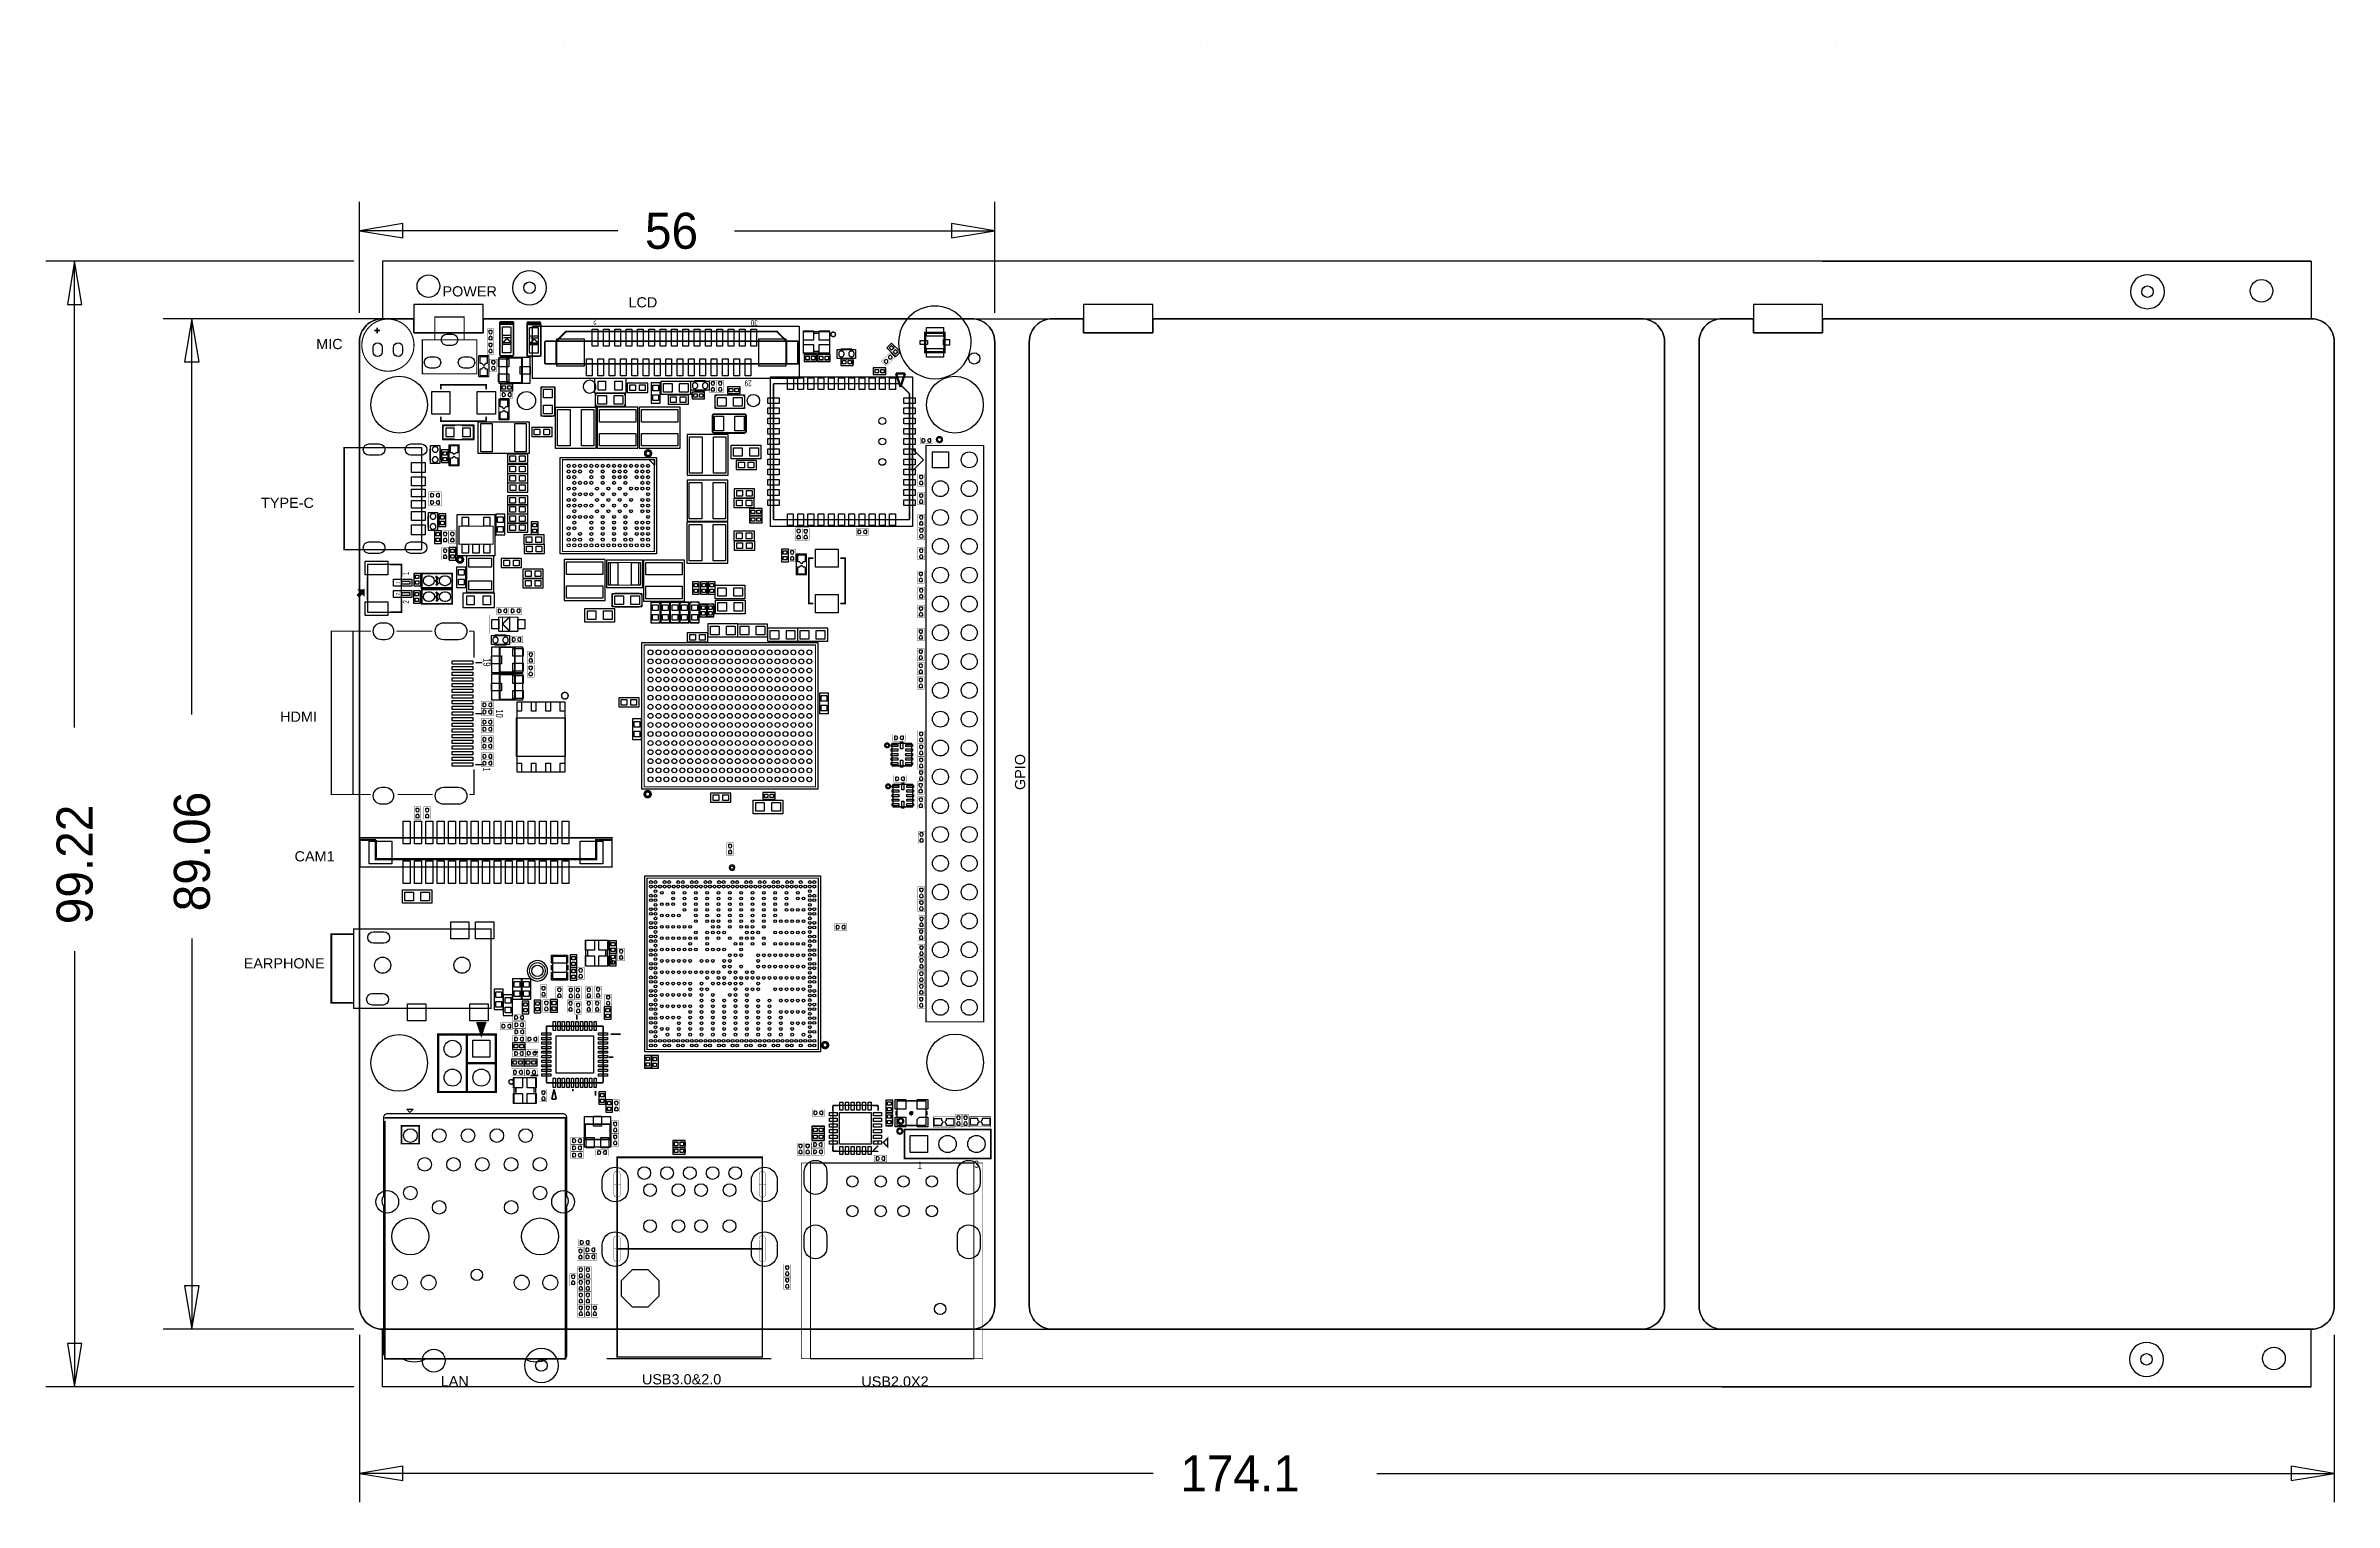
# Model space of a CAD drawing. Extents: x -43 to 159, y -36 to 93.
import ezdxf
from ezdxf.enums import TextEntityAlignment as Align

# ---------------------------------------------------------------- set-up
doc = ezdxf.new("R2010")
doc.units = 0
for name, color, linetype in [('BG_DIMENSION', 40, 'CONTINUOUS'), ('BG_OUTLINE', 200, 'CONTINUOUS'), ('PG_ASSEMBLY_TOP', 7, 'CONTINUOUS'), ('PG_SILKSCREEN_TOP', 254, 'CONTINUOUS'), ('PIN_TOP', 92, 'CONTINUOUS')]:
    doc.layers.add(name, color=color, linetype=linetype)

msp = doc.modelspace()

# ---------------------------------------------------------------- texts
at = {"layer": 'BG_DIMENSION', "width": 0.992}
for s, p in [('56', (10.220198, 74.841608)), ('174.1', (57.414922, -34.691574))]:
    msp.add_text(s, height=3.175, dxfattribs=at).set_placement(p)
for s, p in [('89.06', (-28.141168, 16.440658)), ('99.22', (-38.479222, 15.301976))]:
    msp.add_text(s, height=3.175, rotation=90, dxfattribs=at).set_placement(p)
at = {"layer": 'PG_ASSEMBLY_TOP', "width": 1.055885}
for s, p in [('POWER', (-7.631684, 70.639686)), ('LCD', (8.765286, 69.673724)), ('MIC', (-18.766282, 65.997074)), ('TYPE-C', (-23.62581, 51.999896)), ('HDMI', (-21.946108, 33.146492)), ('CAM1', (-20.668742, 20.8407)), ('EARPHONE', (-25.15362, 11.407902)), ('LAN', (-7.785862, -25.427686)), ('USB3.0&2.0', (9.953498, -25.258014)), ('USB2.0X2', (29.295598, -25.452324))]:
    msp.add_text(s, height=0.899922, dxfattribs=at).set_placement(p)
at = {"layer": 'PG_ASSEMBLY_TOP'}
for s, height, width, p in [('2', 0.299974, 0.801016, (-11.439398, 44.309792)), ('1', 0.299974, 0.801016, (-11.439398, 45.30979)), ('GPIO', 0.899922, 1.055885, (43.741594, 27.13228))]:
    msp.add_text(s, height=height, rotation=90, dxfattribs=dict(at, width=width)).set_placement(p)
at = {"layer": 'PG_ASSEMBLY_TOP', "width": 0.76}
for s, p in [('19', (-4.025646, 38.386258)), ('10', (-2.922016, 33.876234)), ('1', (-4.034536, 28.949396))]:
    msp.add_text(s, height=0.635, rotation=270, dxfattribs=at).set_placement(p, align=Align.CENTER)
at = {"layer": 'PG_SILKSCREEN_TOP'}
for s, rotation, width, p in [('2', 180, 0.6495, (5.961888, 68.671694)), ('30', 180, 0.6495, (20.160488, 68.544694)), ('29', 180, 0.6495, (19.627088, 63.236094)), ('1', 90, 0.65, (-10.58926, 46.059852)), ('2', 90, 0.65, (-10.58926, 43.55973))]:
    msp.add_text(s, height=0.508, rotation=rotation, dxfattribs=dict(at, width=width)).set_placement(p)
at = {"layer": 'PG_SILKSCREEN_TOP', "width": 0.8784}
for s, p in [('1', (34.242756, -6.268974)), ('3', (39.242746, -6.169152))]:
    msp.add_text(s, height=0.635, dxfattribs=at).set_placement(p)

# ---------------------------------------------------------------- linework, layer by layer
at = {"layer": 'BG_DIMENSION'}
for points in [[(-14.943328, 69.181218), (-14.943328, 78.969108)], [(41.056814, 69.181218), (41.056814, 78.969108)], [(-11.133328, 77.064108), (-14.943328, 76.429108), (-11.133328, 75.794108), (-11.133328, 77.064108)], [(37.246814, 75.794108), (41.056814, 76.429108), (37.246814, 77.064108), (37.246814, 75.794108)], [(7.838948, 76.429108), (-14.943328, 76.429108)], [(18.113248, 76.429108), (41.056814, 76.429108)], [(-15.451328, 73.753218), (-42.606722, 73.753218)], [(-39.431722, 69.943218), (-40.066722, 73.753218), (-40.701722, 69.943218), (-39.431722, 69.943218)], [(-40.066722, 32.643826), (-40.066722, 73.753218)], [(-12.691872, 68.673218), (-32.268668, 68.673218)], [(-29.093668, 64.863218), (-29.728668, 68.673218), (-30.363668, 64.863218), (-29.093668, 64.863218)], [(-29.728668, 33.782508), (-29.728668, 68.673218)], [(-40.066722, 12.920726), (-40.066722, -25.470866)], [(-29.728668, 14.059408), (-29.728668, -20.390866)], [(-30.363668, -16.580866), (-29.728668, -20.390866), (-29.093668, -16.580866), (-30.363668, -16.580866)], [(-40.701722, -21.660866), (-40.066722, -25.470866), (-39.431722, -21.660866), (-40.701722, -21.660866)], [(-15.451328, -20.390866), (-32.268668, -20.390866)], [(-14.943328, -20.898866), (-14.943328, -35.644074)], [(159.153098, -20.898866), (159.153098, -35.644074)], [(-15.451328, -25.470866), (-42.606722, -25.470866)], [(-11.133328, -32.469074), (-14.943328, -33.104074), (-11.133328, -33.739074), (-11.133328, -32.469074)], [(55.033672, -33.104074), (-14.943328, -33.104074)], [(74.756772, -33.104074), (159.153098, -33.104074)], [(155.343098, -33.739074), (159.153098, -33.104074), (155.343098, -32.469074), (155.343098, -33.739074)]]:
    msp.add_lwpolyline(points, dxfattribs=at)
at = {"layer": 'BG_OUTLINE'}
for points in [[(3.165348, 92.735654), (3.165348, 92.729558)], [(59.16549, 92.735654), (59.16549, 92.729558)], [(115.165632, 92.735654), (115.165632, 92.729558)], [(114.046508, 73.753218), (157.121098, 73.753218), (-12.911328, 73.753218), (-12.911328, 68.673218), (-10.151872, 68.673218)], [(-12.911328, 68.673218), (-10.151872, 68.673218)], [(-12.911328, 68.673218), (-10.151872, 68.673218)], [(-10.151872, 69.924422), (-10.151872, 68.673218)], [(-4.049776, 69.924422), (-10.151872, 69.924422)], [(-10.151872, 68.673218), (-10.151872, 67.422014)], [(-10.151872, 68.673218), (-10.151872, 67.422014)], [(-10.151872, 68.673218), (-10.151872, 67.422014)], [(-4.049776, 68.673218), (-4.049776, 69.924422)], [(-4.049776, 68.673218), (39.024814, 68.673218)], [(-4.049776, 67.422014), (-4.049776, 68.673218)], [(-4.049776, 68.673218), (39.024814, 68.673218)], [(-4.049776, 67.422014), (-4.049776, 68.673218)], [(-4.049776, 68.673218), (39.024814, 68.673218)], [(-4.049776, 67.422014), (-4.049776, 68.673218)], [(46.136814, 68.673218), (48.89627, 68.673218)], [(46.136814, 68.673218), (48.89627, 68.673218)], [(54.998366, 69.924422), (48.89627, 69.924422)], [(48.89627, 69.924422), (48.89627, 68.673218)], [(48.89627, 68.673218), (48.89627, 67.422014)], [(48.89627, 68.673218), (48.89627, 67.422014)], [(48.89627, 68.673218), (48.89627, 67.422014)], [(54.998366, 68.673218), (54.998366, 69.924422)], [(54.998366, 68.673218), (98.072956, 68.673218)], [(54.998366, 67.422014), (54.998366, 68.673218)], [(54.998366, 68.673218), (98.072956, 68.673218)], [(54.998366, 67.422014), (54.998366, 68.673218)], [(54.998366, 68.673218), (98.072956, 68.673218)], [(54.998366, 67.422014), (54.998366, 68.673218)], [(105.184956, 68.673218), (107.944412, 68.673218)], [(105.184956, 68.673218), (107.944412, 68.673218)], [(114.046508, 69.924422), (107.944412, 69.924422)], [(107.944412, 69.924422), (107.944412, 68.673218)], [(107.944412, 68.673218), (107.944412, 67.422014)], [(107.944412, 68.673218), (107.944412, 67.422014)], [(107.944412, 68.673218), (107.944412, 67.422014)], [(114.046508, 68.673218), (114.046508, 69.924422)], [(114.046508, 68.673218), (157.121098, 68.673218)], [(114.046508, 67.422014), (114.046508, 68.673218)], [(114.046508, 68.673218), (157.121098, 68.673218)], [(114.046508, 67.422014), (114.046508, 68.673218)], [(114.046508, 68.673218), (157.121098, 68.673218)], [(114.046508, 67.422014), (114.046508, 68.673218)], [(-14.943328, -18.358866), (-14.943328, 66.641218)], [(-14.943328, -18.358866), (-14.943328, 66.641218)], [(-14.943328, -18.358866), (-14.943328, 66.641218)], [(-10.151872, 67.422014), (-4.049776, 67.422014)], [(-10.151872, 67.422014), (-4.049776, 67.422014)], [(-10.151872, 67.422014), (-4.049776, 67.422014)], [(41.056814, 66.641218), (41.056814, -18.358866)], [(41.056814, 66.641218), (41.056814, -18.358866)], [(41.056814, 66.641218), (41.056814, -18.358866)], [(44.104814, -18.358866), (44.104814, 66.641218)], [(44.104814, -18.358866), (44.104814, 66.641218)], [(44.104814, -18.358866), (44.104814, 66.641218)], [(48.89627, 67.422014), (54.998366, 67.422014)], [(48.89627, 67.422014), (54.998366, 67.422014)], [(48.89627, 67.422014), (54.998366, 67.422014)], [(100.104956, 66.641218), (100.104956, -18.358866)], [(100.104956, 66.641218), (100.104956, -18.358866)], [(100.104956, 66.641218), (100.104956, -18.358866)], [(103.152956, -18.358866), (103.152956, 66.641218)], [(103.152956, -18.358866), (103.152956, 66.641218)], [(103.152956, -18.358866), (103.152956, 66.641218)], [(107.944412, 67.422014), (114.046508, 67.422014)], [(107.944412, 67.422014), (114.046508, 67.422014)], [(107.944412, 67.422014), (114.046508, 67.422014)], [(159.153098, 66.641218), (159.153098, -18.358866)], [(159.153098, 66.641218), (159.153098, -18.358866)], [(159.153098, 66.641218), (159.153098, -18.358866)], [(39.024814, -20.390866), (-12.911328, -20.390866)], [(39.024814, -20.390866), (-12.911328, -20.390866)], [(98.072956, -20.390866), (46.136814, -20.390866)], [(98.072956, -20.390866), (46.136814, -20.390866)], [(157.121098, -25.470866), (157.121098, -20.390866), (105.184956, -20.390866)], [(157.121098, -20.390866), (105.184956, -20.390866)], [(157.121098, -20.390866), (105.184956, -20.390866)]]:
    msp.add_lwpolyline(points, dxfattribs=at)
for points in [[(157.121098, 73.753218), (157.121098, 68.673218, -0.414214), (159.153098, 66.641218)], [(-14.943328, 66.641218, -0.414214), (-12.911328, 68.673218)], [(-14.943328, 66.641218, -0.414214), (-12.911328, 68.673218)], [(-14.943328, 66.641218, -0.414214), (-12.911328, 68.673218)], [(41.056814, 66.641218, 0.414214), (39.024814, 68.673218), (-4.049776, 68.673218), (-4.049776, 67.422014), (-10.151872, 67.422014), (-10.151872, 68.673218), (-12.911328, 68.673218, 0.414214), (-14.943328, 66.641218), (-14.943328, -18.358866, 0.414214), (-12.911328, -20.390866), (39.024814, -20.390866, 0.414214), (41.056814, -18.358866), (41.056814, 66.641218)], [(41.056814, 66.641218, 0.414214), (39.024814, 68.673218), (48.89627, 68.673218)], [(39.024814, 68.673218, -0.414214), (41.056814, 66.641218)], [(39.024814, 68.673218, -0.414214), (41.056814, 66.641218)], [(44.104814, 66.641218, -0.414214), (46.136814, 68.673218)], [(44.104814, 66.641218, -0.414214), (46.136814, 68.673218)], [(44.104814, 66.641218, -0.414214), (46.136814, 68.673218)], [(100.104956, 66.641218, 0.414214), (98.072956, 68.673218), (54.998366, 68.673218), (54.998366, 67.422014), (48.89627, 67.422014), (48.89627, 68.673218), (46.136814, 68.673218, 0.414214), (44.104814, 66.641218), (44.104814, -18.358866, 0.414214), (46.136814, -20.390866), (98.072956, -20.390866, 0.414214), (100.104956, -18.358866), (100.104956, 66.641218)], [(100.104956, 66.641218, 0.414214), (98.072956, 68.673218), (107.944412, 68.673218)], [(98.072956, 68.673218, -0.414214), (100.104956, 66.641218)], [(98.072956, 68.673218, -0.414214), (100.104956, 66.641218)], [(103.152956, 66.641218, -0.414214), (105.184956, 68.673218)], [(103.152956, 66.641218, -0.414214), (105.184956, 68.673218)], [(103.152956, 66.641218, -0.414214), (105.184956, 68.673218)], [(159.153098, 66.641218, 0.414214), (157.121098, 68.673218), (114.046508, 68.673218), (114.046508, 67.422014), (107.944412, 67.422014), (107.944412, 68.673218), (105.184956, 68.673218, 0.414214), (103.152956, 66.641218), (103.152956, -18.358866, 0.414214), (105.184956, -20.390866), (157.121098, -20.390866, 0.414214), (159.153098, -18.358866), (159.153098, 66.641218)], [(157.121098, 68.673218, -0.414214), (159.153098, 66.641218)], [(157.121098, 68.673218, -0.414214), (159.153098, 66.641218)], [(105.184956, -25.470866), (157.121098, -25.470866), (-12.911328, -25.470866), (-12.911328, -20.390866, -0.414214), (-14.943328, -18.358866)], [(-12.911328, -20.390866, -0.414214), (-14.943328, -18.358866)], [(-12.911328, -20.390866, -0.414214), (-14.943328, -18.358866)], [(-12.911328, -20.390866), (46.136814, -20.390866, -0.414214), (44.104814, -18.358866)], [(41.056814, -18.358866, -0.414214), (39.024814, -20.390866)], [(41.056814, -18.358866, -0.414214), (39.024814, -20.390866)], [(41.056814, -18.358866, -0.414214), (39.024814, -20.390866)], [(46.136814, -20.390866, -0.414214), (44.104814, -18.358866)], [(46.136814, -20.390866, -0.414214), (44.104814, -18.358866)], [(46.136814, -20.390866), (105.184956, -20.390866, -0.414214), (103.152956, -18.358866)], [(100.104956, -18.358866, -0.414214), (98.072956, -20.390866)], [(100.104956, -18.358866, -0.414214), (98.072956, -20.390866)], [(100.104956, -18.358866, -0.414214), (98.072956, -20.390866)], [(105.184956, -20.390866, -0.414214), (103.152956, -18.358866)], [(105.184956, -20.390866, -0.414214), (103.152956, -18.358866)], [(159.153098, -18.358866, -0.414214), (157.121098, -20.390866)], [(159.153098, -18.358866, -0.414214), (157.121098, -20.390866)], [(159.153098, -18.358866, -0.414214), (157.121098, -20.390866)]]:
    msp.add_lwpolyline(points, format="xyb", dxfattribs=at)
for points in [[(41.056814, -18.358866, -0.414214), (39.024814, -20.390866), (-12.911328, -20.390866, -0.414214), (-14.943328, -18.358866), (-14.943328, 66.641218, -0.414214), (-12.911328, 68.673218), (-10.151872, 68.673218), (-10.151872, 67.422014), (-4.049776, 67.422014), (-4.049776, 68.673218), (39.024814, 68.673218, -0.414214), (41.056814, 66.641218)], [(100.104956, -18.358866, -0.414214), (98.072956, -20.390866), (46.136814, -20.390866, -0.414214), (44.104814, -18.358866), (44.104814, 66.641218, -0.414214), (46.136814, 68.673218), (48.89627, 68.673218), (48.89627, 67.422014), (54.998366, 67.422014), (54.998366, 68.673218), (98.072956, 68.673218, -0.414214), (100.104956, 66.641218)], [(159.153098, -18.358866, -0.414214), (157.121098, -20.390866), (105.184956, -20.390866, -0.414214), (103.152956, -18.358866), (103.152956, 66.641218, -0.414214), (105.184956, 68.673218), (107.944412, 68.673218), (107.944412, 67.422014), (114.046508, 67.422014), (114.046508, 68.673218), (157.121098, 68.673218, -0.414214), (159.153098, 66.641218)]]:
    msp.add_lwpolyline(points, format="xyb", close=True, dxfattribs=at)
at = {"layer": 'PG_ASSEMBLY_TOP'}
for points in [[(1.535938, 71.411592, 1), (-1.461262, 71.411592, 1), (1.535938, 71.411592)], [(144.185132, 71.060818, 1), (141.187932, 71.060818, 1), (144.185132, 71.060818)], [(38.982142, 66.588386, 0.999982), (32.582866, 66.58864, 1.000018), (38.982142, 66.588386)], [(18.145252, 20.291806, 1), (17.64538, 20.291806, 1), (18.145252, 20.291806)], [(1.638046, 11.197844, 1), (-0.161798, 11.197844, 1), (1.638046, 11.197844)], [(-12.499086, -1.413256, 0.414265), (-12.825984, -1.740408)], [(3.327908, -1.740408, 0.414265), (3.00101, -1.413256)], [(-12.825984, -8.65632, 0.346173), (-12.825984, -9.524492)], [(3.327908, -9.524492, 0.346173), (3.327908, -8.65632)], [(2.589022, -23.596346, 1), (-0.408178, -23.596346, 1), (2.589022, -23.596346)], [(144.1069, -23.050754, 1), (141.1097, -23.050754, 1), (144.1069, -23.050754)], [(-11.119104, -23.01748, 0.249745), (-9.119108, -23.01748)], [(-0.378968, -23.01748, 0.249745), (1.621028, -23.01748)], [(3.00101, -23.01748, 0.414265), (3.327908, -22.690328)]]:
    msp.add_lwpolyline(points, format="xyb", dxfattribs=at)
for points, const_width in [([(-10.139172, 66.34861, 1), (-14.743684, 66.34861, 1), (-10.139172, 66.34861)], 0.050038), ([(32.994346, -2.048002, 1.000107), (32.547306, -2.048002, 0.999893), (32.994346, -2.048002)], 0.199898)]:
    msp.add_lwpolyline(points, format="xyb", dxfattribs=dict(at, const_width=const_width))
for points, const_width in [([(-8.310372, 66.824098), (-8.310372, 68.824094), (-5.710428, 68.824094), (-5.710428, 66.824098)], 0.050038), ([(-9.410446, 63.824104), (-9.410446, 66.824098), (-4.610354, 66.824098), (-4.610354, 63.824104), (-9.410446, 63.824104)], 0.050038), ([(-3.694176, 65.554606), (-3.694176, 66.654426)], 0.0254), ([(-3.694176, 66.654426), (-3.094228, 66.654426)], 0.0254), ([(-3.69189, 66.68516), (-3.69189, 67.78498)], 0.0254), ([(-3.69189, 67.78498), (-3.091942, 67.78498)], 0.0254), ([(-3.091942, 66.68516), (-3.69189, 66.68516)], 0.0254), ([(-3.094228, 66.654426), (-3.094228, 65.554606)], 0.0254), ([(-3.091942, 67.78498), (-3.091942, 66.68516)], 0.0254), ([(1.404874, 64.695324), (1.404874, 66.69532)], 0.150114), ([(2.404872, 66.69532), (2.404872, 64.695324)], 0.150114), ([(-3.541014, 63.575692), (-3.543554, 65.429892), (-4.447794, 65.437512), (-4.447794, 63.565532), (-3.543554, 63.568072)], 0.050038), ([(-3.094228, 65.554606), (-3.694176, 65.554606)], 0.0254), ([(-3.44678, 64.021208), (-3.44678, 65.121028)], 0.0254), ([(-3.44678, 65.121028), (-2.846832, 65.121028)], 0.0254), ([(-2.846832, 65.121028), (-2.846832, 64.021208)], 0.0254), ([(31.063438, 64.920876), (31.841186, 65.69837)], 0.0254), ([(31.487872, 64.496696), (31.063438, 64.920876)], 0.0254), ([(32.26562, 65.27419), (31.487872, 64.496696)], 0.0254), ([(31.841186, 65.69837), (32.26562, 65.27419)], 0.0254), ([(-2.846832, 64.021208), (-3.44678, 64.021208)], 0.0254), ([(15.912084, 62.162436), (15.912084, 63.262256)], 0.0254), ([(15.912084, 63.262256), (16.512032, 63.262256)], 0.0254), ([(16.512032, 63.262256), (16.512032, 62.162436)], 0.0254), ([(16.556736, 62.16904), (16.556736, 63.26886)], 0.0254), ([(16.556736, 63.26886), (17.156684, 63.26886)], 0.0254), ([(17.156684, 63.26886), (17.156684, 62.16904)], 0.0254), ([(-1.76022, 59.76239), (-1.76276, 61.61659), (-2.667, 61.62421), (-2.667, 59.75223), (-1.76276, 59.75477)], 0.050038), ([(-2.51841, 61.681868), (-2.51841, 62.281816)], 0.0254), ([(-2.51841, 62.281816), (-1.41859, 62.281816)], 0.0254), ([(-1.41859, 61.681868), (-2.51841, 61.681868)], 0.0254), ([(-1.41859, 62.281816), (-1.41859, 61.681868)], 0.0254), ([(16.512032, 62.162436), (15.912084, 62.162436)], 0.0254), ([(17.156684, 62.16904), (16.556736, 62.16904)], 0.0254), ([(-6.14807, 55.71236), (-6.15061, 57.56656), (-7.05485, 57.57418), (-7.05485, 55.7022), (-6.15061, 55.70474)], 0.050038), ([(34.484056, 57.649618), (34.484056, 58.249566)], 0.0254), ([(34.484056, 58.249566), (35.583876, 58.249566)], 0.0254), ([(35.583876, 57.649618), (34.484056, 57.649618)], 0.0254), ([(40.07993, 57.505092), (40.07993, 6.705092), (34.99993, 6.705092), (34.99993, 24.485092)], 0.050038), ([(34.99993, 24.485092), (34.99993, 57.505092), (40.07993, 57.505092)], 0.050038), ([(35.583876, 58.249566), (35.583876, 57.649618)], 0.0254), ([(34.271458, 53.919374), (34.271458, 55.019194)], 0.0254), ([(34.271458, 55.019194), (34.871406, 55.019194)], 0.0254), ([(34.871406, 55.019194), (34.871406, 53.919374)], 0.0254), ([(-8.84047, 53.41366), (-7.74065, 53.41366)], 0.0254), ([(-8.84047, 52.813712), (-8.84047, 53.41366)], 0.0254), ([(-7.74065, 52.813712), (-8.84047, 52.813712)], 0.0254), ([(-8.838438, 52.787042), (-7.738618, 52.787042)], 0.0254), ([(-8.838438, 52.187094), (-8.838438, 52.787042)], 0.0254), ([(-7.74065, 53.41366), (-7.74065, 52.813712)], 0.0254), ([(-7.738618, 52.787042), (-7.738618, 52.187094)], 0.0254), ([(34.26968, 52.270406), (34.26968, 53.370226)], 0.0254), ([(34.26968, 53.370226), (34.869628, 53.370226)], 0.0254), ([(34.871406, 53.919374), (34.271458, 53.919374)], 0.0254), ([(34.869628, 53.370226), (34.869628, 52.270406)], 0.0254), ([(-7.738618, 52.187094), (-8.838438, 52.187094)], 0.0254), ([(34.869628, 52.270406), (34.26968, 52.270406)], 0.0254), ([(34.282634, 50.345848), (34.282634, 51.445668)], 0.0254), ([(34.282634, 51.445668), (34.882582, 51.445668)], 0.0254), ([(34.882582, 51.445668), (34.882582, 50.345848)], 0.0254), ([(-7.698486, 47.408846), (-7.698486, 48.508666)], 0.0254), ([(-7.698486, 48.508666), (-7.098538, 48.508666)], 0.0254), ([(-7.695692, 48.878744), (-7.695692, 49.978564)], 0.0254), ([(-7.695692, 49.978564), (-7.095744, 49.978564)], 0.0254), ([(-7.095744, 48.878744), (-7.695692, 48.878744)], 0.0254), ([(-7.098538, 48.508666), (-7.098538, 47.408846)], 0.0254), ([(-7.095744, 49.978564), (-7.095744, 48.878744)], 0.0254), ([(-7.061454, 48.880268), (-7.061454, 49.980088)], 0.0254), ([(-7.061454, 49.980088), (-6.461506, 49.980088)], 0.0254), ([(-6.461506, 48.880268), (-7.061454, 48.880268)], 0.0254), ([(-6.461506, 49.980088), (-6.461506, 48.880268)], 0.0254), ([(23.47087, 49.139602), (23.47087, 50.239422)], 0.0254), ([(23.47087, 50.239422), (24.070818, 50.239422)], 0.0254), ([(24.070818, 49.139602), (23.47087, 49.139602)], 0.0254), ([(24.070818, 50.239422), (24.070818, 49.139602)], 0.0254), ([(24.091392, 49.136046), (24.091392, 50.235866)], 0.0254), ([(24.091392, 50.235866), (24.69134, 50.235866)], 0.0254), ([(24.69134, 49.136046), (24.091392, 49.136046)], 0.0254), ([(24.69134, 50.235866), (24.69134, 49.136046)], 0.0254), ([(28.829508, 49.590452), (28.829508, 50.1904)], 0.0254), ([(28.829508, 50.1904), (29.929328, 50.1904)], 0.0254), ([(29.929328, 49.590452), (28.829508, 49.590452)], 0.0254), ([(29.929328, 50.1904), (29.929328, 49.590452)], 0.0254), ([(34.277046, 47.418752), (34.277046, 48.518572)], 0.0254), ([(34.277046, 48.518572), (34.876994, 48.518572)], 0.0254), ([(34.882582, 50.345848), (34.282634, 50.345848)], 0.0254), ([(34.284666, 49.210976), (34.284666, 50.310796)], 0.0254), ([(34.284666, 50.310796), (34.884614, 50.310796)], 0.0254), ([(34.884614, 49.210976), (34.284666, 49.210976)], 0.0254), ([(34.876994, 48.518572), (34.876994, 47.418752)], 0.0254), ([(34.884614, 50.310796), (34.884614, 49.210976)], 0.0254), ([(-7.098538, 47.408846), (-7.698486, 47.408846)], 0.0254), ([(22.899116, 47.25924), (22.899116, 48.35906)], 0.0254), ([(22.899116, 48.35906), (23.499064, 48.35906)], 0.0254), ([(23.499064, 47.25924), (22.899116, 47.25924)], 0.0254), ([(23.499064, 48.35906), (23.499064, 47.25924)], 0.0254), ([(24.470614, 46.100746), (24.468074, 47.954946), (23.563834, 47.962566), (23.563834, 46.090586), (24.468074, 46.093126)], 0.050038), ([(34.248344, 45.368972), (34.248344, 46.468792)], 0.0254), ([(34.248344, 46.468792), (34.848292, 46.468792)], 0.0254), ([(34.876994, 47.418752), (34.277046, 47.418752)], 0.0254), ([(34.848292, 46.468792), (34.848292, 45.368972)], 0.0254), ([(-15.122144, 44.327064), (-14.697964, 44.751244)], 0.127), ([(-15.051278, 44.256198), (-15.122144, 44.327064)], 0.127), ([(-14.556486, 44.751244), (-15.051278, 44.256198)], 0.127), ([(-14.980666, 44.751244), (-14.556486, 44.327064)], 0.127), ([(-14.556486, 44.751244), (-14.980666, 44.751244)], 0.127), ([(-14.556486, 44.609766), (-14.980666, 44.185332)], 0.127), ([(-14.697964, 44.751244), (-14.556486, 44.751244)], 0.127), ([(-14.556486, 44.751244), (-14.556486, 44.609766)], 0.127), ([(-14.556486, 44.327064), (-14.556486, 44.751244)], 0.127), ([(34.848292, 45.368972), (34.248344, 45.368972)], 0.0254), ([(34.271204, 43.91787), (34.271204, 45.01769)], 0.0254), ([(34.271204, 45.01769), (34.871152, 45.01769)], 0.0254), ([(34.871152, 45.01769), (34.871152, 43.91787)], 0.0254), ([(-14.980666, 44.185332), (-15.051278, 44.256198)], 0.127), ([(-3.479546, 42.590212), (-0.179578, 42.590212)], 0.0254), ([(-3.479546, 40.913812), (-3.479546, 42.590212)], 0.0254), ([(-2.891028, 42.622978), (-2.891028, 43.222926)], 0.0254), ([(-2.891028, 43.222926), (-1.791208, 43.222926)], 0.0254), ([(-1.791208, 42.622978), (-2.891028, 42.622978)], 0.0254), ([(-1.791208, 43.222926), (-1.791208, 42.622978)], 0.0254), ([(-1.736344, 42.631868), (-1.736344, 43.231816)], 0.0254), ([(-1.736344, 43.231816), (-0.636524, 43.231816)], 0.0254), ([(-0.636524, 42.631868), (-1.736344, 42.631868)], 0.0254), ([(-0.636524, 43.231816), (-0.636524, 42.631868)], 0.0254), ([(-0.179578, 42.590212), (-0.179578, 40.913812)], 0.0254), ([(34.25444, 42.318686), (34.25444, 43.418506)], 0.0254), ([(34.25444, 43.418506), (34.854388, 43.418506)], 0.0254), ([(34.871152, 43.91787), (34.271204, 43.91787)], 0.0254), ([(34.854388, 43.418506), (34.854388, 42.318686)], 0.0254), ([(-0.179578, 40.913812), (-3.479546, 40.913812)], 0.0254), ([(-1.65354, 40.102028), (-1.65354, 40.701976)], 0.0254), ([(-1.65354, 40.701976), (-0.55372, 40.701976)], 0.0254), ([(-0.55372, 40.701976), (-0.55372, 40.102028)], 0.0254), ([(34.246058, 40.289988), (34.246058, 41.389808)], 0.0254), ([(34.246058, 41.389808), (34.846006, 41.389808)], 0.0254), ([(34.854388, 42.318686), (34.25444, 42.318686)], 0.0254), ([(34.846006, 41.389808), (34.846006, 40.289988)], 0.0254), ([(-0.55372, 40.102028), (-1.65354, 40.102028)], 0.0254), ([(-0.146304, 38.266624), (-0.146304, 39.366444)], 0.0254), ([(-0.146304, 39.366444), (0.453644, 39.366444)], 0.0254), ([(0.453644, 39.366444), (0.453644, 38.266624)], 0.0254), ([(34.231072, 38.517576), (34.231072, 39.617396)], 0.0254), ([(34.231072, 39.617396), (34.83102, 39.617396)], 0.0254), ([(34.83102, 38.517576), (34.231072, 38.517576)], 0.0254), ([(34.239708, 37.274754), (34.239708, 38.374574)], 0.0254), ([(34.239708, 38.374574), (34.839656, 38.374574)], 0.0254), ([(34.846006, 40.289988), (34.246058, 40.289988)], 0.0254), ([(34.83102, 39.617396), (34.83102, 38.517576)], 0.0254), ([(34.839656, 38.374574), (34.839656, 37.274754)], 0.0254), ([(-0.155194, 37.081714), (-0.155194, 38.181534)], 0.0254), ([(-0.155194, 38.181534), (0.444754, 38.181534)], 0.0254), ([(0.444754, 37.081714), (-0.155194, 37.081714)], 0.0254), ([(0.453644, 38.266624), (-0.146304, 38.266624)], 0.0254), ([(0.444754, 38.181534), (0.444754, 37.081714)], 0.0254), ([(34.839656, 37.274754), (34.239708, 37.274754)], 0.0254), ([(34.240216, 36.028376), (34.240216, 37.128196)], 0.0254), ([(34.240216, 37.128196), (34.840164, 37.128196)], 0.0254), ([(34.840164, 37.128196), (34.840164, 36.028376)], 0.0254), ([(-4.223766, 33.713928), (-4.223766, 34.313876)], 0.0254), ([(-4.223766, 34.313876), (-3.123946, 34.313876)], 0.0254), ([(-4.222496, 34.344102), (-4.222496, 34.94405)], 0.0254), ([(-4.222496, 34.94405), (-3.122676, 34.94405)], 0.0254), ([(-3.122676, 34.344102), (-4.222496, 34.344102)], 0.0254), ([(-3.123946, 34.313876), (-3.123946, 33.713928)], 0.0254), ([(-3.122676, 34.94405), (-3.122676, 34.344102)], 0.0254), ([(34.840164, 36.028376), (34.240216, 36.028376)], 0.0254), ([(-4.226306, 32.818578), (-4.226306, 33.418526)], 0.0254), ([(-4.226306, 33.418526), (-3.126486, 33.418526)], 0.0254), ([(-3.126486, 32.818578), (-4.226306, 32.818578)], 0.0254), ([(-3.123946, 33.713928), (-4.223766, 33.713928)], 0.0254), ([(-4.223258, 32.200342), (-4.223258, 32.80029)], 0.0254), ([(-4.223258, 32.80029), (-3.123438, 32.80029)], 0.0254), ([(-3.126486, 33.418526), (-3.126486, 32.818578)], 0.0254), ([(-3.123438, 32.80029), (-3.123438, 32.200342)], 0.0254), ([(34.271204, 31.264352), (34.271204, 32.364172)], 0.0254), ([(34.271204, 32.364172), (34.871152, 32.364172)], 0.0254), ([(34.871152, 32.364172), (34.871152, 31.264352)], 0.0254), ([(-4.224782, 30.692852), (-4.224782, 31.2928)], 0.0254), ([(-4.224782, 31.2928), (-3.124962, 31.2928)], 0.0254), ([(-3.124962, 30.692852), (-4.224782, 30.692852)], 0.0254), ([(-4.22402, 31.302452), (-4.22402, 31.9024)], 0.0254), ([(-4.22402, 31.9024), (-3.1242, 31.9024)], 0.0254), ([(-3.1242, 31.302452), (-4.22402, 31.302452)], 0.0254), ([(-3.123438, 32.200342), (-4.223258, 32.200342)], 0.0254), ([(-4.221988, 29.80182), (-4.221988, 30.401768)], 0.0254), ([(-4.221988, 30.401768), (-3.122168, 30.401768)], 0.0254), ([(-3.124962, 31.2928), (-3.124962, 30.692852)], 0.0254), ([(-3.1242, 31.9024), (-3.1242, 31.302452)], 0.0254), ([(-3.122168, 30.401768), (-3.122168, 29.80182)], 0.0254), ([(32.062928, 31.440628), (32.062928, 32.040576)], 0.0254), ([(32.062928, 32.040576), (33.162748, 32.040576)], 0.0254), ([(33.162748, 31.440628), (32.062928, 31.440628)], 0.0254), ([(33.162748, 32.040576), (33.162748, 31.440628)], 0.0254), ([(34.871152, 31.264352), (34.271204, 31.264352)], 0.0254), ([(34.271458, 30.118812), (34.271458, 31.218632)], 0.0254), ([(34.271458, 31.218632), (34.871406, 31.218632)], 0.0254), ([(34.871406, 31.218632), (34.871406, 30.118812)], 0.0254), ([(-4.223004, 29.19603), (-4.223004, 29.795978)], 0.0254), ([(-4.223004, 29.795978), (-3.123184, 29.795978)], 0.0254), ([(-3.123184, 29.19603), (-4.223004, 29.19603)], 0.0254), ([(-3.122168, 29.80182), (-4.221988, 29.80182)], 0.0254), ([(-3.123184, 29.795978), (-3.123184, 29.19603)], 0.0254), ([(32.157162, 27.82697), (32.157162, 28.426918)], 0.0254), ([(32.157162, 28.426918), (33.256982, 28.426918)], 0.0254), ([(33.256982, 28.426918), (33.256982, 27.82697)], 0.0254), ([(34.26206, 27.857704), (34.26206, 28.957524)], 0.0254), ([(34.26206, 28.957524), (34.862008, 28.957524)], 0.0254), ([(34.269172, 28.970732), (34.269172, 30.070552)], 0.0254), ([(34.269172, 30.070552), (34.86912, 30.070552)], 0.0254), ([(34.86912, 28.970732), (34.269172, 28.970732)], 0.0254), ([(34.871406, 30.118812), (34.271458, 30.118812)], 0.0254), ([(34.862008, 28.957524), (34.862008, 27.857704)], 0.0254), ([(34.86912, 30.070552), (34.86912, 28.970732)], 0.0254), ([(33.256982, 27.82697), (32.157162, 27.82697)], 0.0254), ([(34.229802, 26.749248), (34.229802, 27.849068)], 0.0254), ([(34.229802, 27.849068), (34.82975, 27.849068)], 0.0254), ([(34.82975, 26.749248), (34.229802, 26.749248)], 0.0254), ([(34.246312, 25.460198), (34.246312, 26.560018)], 0.0254), ([(34.246312, 26.560018), (34.84626, 26.560018)], 0.0254), ([(34.862008, 27.857704), (34.26206, 27.857704)], 0.0254), ([(34.82975, 27.849068), (34.82975, 26.749248)], 0.0254), ([(34.84626, 26.560018), (34.84626, 25.460198)], 0.0254), ([(-10.135616, 24.547576), (-10.135616, 25.647396)], 0.0254), ([(-10.135616, 25.647396), (-9.535668, 25.647396)], 0.0254), ([(-9.535668, 24.547576), (-10.135616, 24.547576)], 0.0254), ([(-9.535668, 25.647396), (-9.535668, 24.547576)], 0.0254), ([(-9.28116, 24.551132), (-9.28116, 25.650952)], 0.0254), ([(-9.28116, 25.650952), (-8.681212, 25.650952)], 0.0254), ([(-8.681212, 24.551132), (-9.28116, 24.551132)], 0.0254), ([(-8.681212, 25.650952), (-8.681212, 24.551132)], 0.0254), ([(34.84626, 25.460198), (34.246312, 25.460198)], 0.0254), ([(17.42694, 21.380704), (17.42694, 22.480524)], 0.0254), ([(17.42694, 22.480524), (18.026888, 22.480524)], 0.0254), ([(18.026888, 22.480524), (18.026888, 21.380704)], 0.0254), ([(34.309304, 22.404578), (34.309304, 23.504398)], 0.0254), ([(34.309304, 23.504398), (34.909252, 23.504398)], 0.0254), ([(34.909252, 22.404578), (34.309304, 22.404578)], 0.0254), ([(34.909252, 23.504398), (34.909252, 22.404578)], 0.0254), ([(18.026888, 21.380704), (17.42694, 21.380704)], 0.0254), ([(34.288476, 17.51838), (34.288476, 18.6182)], 0.0254), ([(34.288476, 18.6182), (34.888424, 18.6182)], 0.0254), ([(34.888424, 18.6182), (34.888424, 17.51838)], 0.0254), ([(34.287714, 16.398494), (34.287714, 17.498314)], 0.0254), ([(34.287714, 17.498314), (34.887662, 17.498314)], 0.0254), ([(34.887662, 16.398494), (34.287714, 16.398494)], 0.0254), ([(34.888424, 17.51838), (34.288476, 17.51838)], 0.0254), ([(34.887662, 17.498314), (34.887662, 16.398494)], 0.0254), ([(-15.407894, 14.849094), (-3.407664, 14.849094), (-3.407664, 7.949184), (-15.407894, 7.949184), (-15.407894, 14.849094)], 0.020066), ([(26.920698, 15.343632), (28.020518, 15.343632)], 0.0254), ([(26.920698, 14.743684), (26.920698, 15.343632)], 0.0254), ([(28.020518, 14.743684), (26.920698, 14.743684)], 0.0254), ([(28.020518, 15.343632), (28.020518, 14.743684)], 0.0254), ([(34.265108, 13.837666), (34.265108, 14.937486)], 0.0254), ([(34.265108, 14.937486), (34.865056, 14.937486)], 0.0254), ([(34.293302, 14.965426), (34.293302, 16.065246)], 0.0254), ([(34.293302, 16.065246), (34.89325, 16.065246)], 0.0254), ([(34.89325, 14.965426), (34.293302, 14.965426)], 0.0254), ([(34.865056, 14.937486), (34.865056, 13.837666)], 0.0254), ([(34.89325, 16.065246), (34.89325, 14.965426)], 0.0254), ([(7.819136, 12.088876), (7.819136, 13.188696)], 0.0254), ([(7.819136, 13.188696), (8.419084, 13.188696)], 0.0254), ([(8.419084, 13.188696), (8.419084, 12.088876)], 0.0254), ([(34.865056, 13.837666), (34.265108, 13.837666)], 0.0254), ([(34.291524, 12.427712), (34.291524, 13.527532)], 0.0254), ([(34.291524, 13.527532), (34.891472, 13.527532)], 0.0254), ([(34.891472, 12.427712), (34.291524, 12.427712)], 0.0254), ([(34.294318, 11.302746), (34.294318, 12.402566)], 0.0254), ([(34.294318, 12.402566), (34.894266, 12.402566)], 0.0254), ([(34.891472, 13.527532), (34.891472, 12.427712)], 0.0254), ([(34.894266, 12.402566), (34.894266, 11.302746)], 0.0254), ([(4.253992, 10.425176), (4.253992, 11.524996)], 0.0254), ([(4.253992, 11.524996), (4.85394, 11.524996)], 0.0254), ([(4.85394, 10.425176), (4.253992, 10.425176)], 0.0254), ([(4.85394, 11.524996), (4.85394, 10.425176)], 0.0254), ([(8.419084, 12.088876), (7.819136, 12.088876)], 0.0254), ([(34.284666, 10.13206), (34.284666, 11.23188)], 0.0254), ([(34.284666, 11.23188), (34.884614, 11.23188)], 0.0254), ([(34.884614, 10.13206), (34.284666, 10.13206)], 0.0254), ([(34.285936, 9.005316), (34.285936, 10.105136)], 0.0254), ([(34.285936, 10.105136), (34.885884, 10.105136)], 0.0254), ([(34.894266, 11.302746), (34.294318, 11.302746)], 0.0254), ([(34.884614, 11.23188), (34.884614, 10.13206)], 0.0254), ([(34.885884, 10.105136), (34.885884, 9.005316)], 0.0254), ([(0.976376, 8.84936), (0.976376, 9.94918)], 0.0254), ([(0.976376, 9.94918), (1.576324, 9.94918)], 0.0254), ([(1.576324, 8.84936), (0.976376, 8.84936)], 0.0254), ([(1.222248, 7.547864), (1.222248, 8.647684)], 0.0254), ([(1.222248, 8.647684), (1.822196, 8.647684)], 0.0254), ([(1.576324, 9.94918), (1.576324, 8.84936)], 0.0254), ([(1.822196, 8.647684), (1.822196, 7.547864)], 0.0254), ([(2.37236, 8.711438), (2.37236, 9.811258)], 0.0254), ([(2.37236, 9.811258), (2.972308, 9.811258)], 0.0254), ([(2.972308, 8.711438), (2.37236, 8.711438)], 0.0254), ([(2.972308, 9.811258), (2.972308, 8.711438)], 0.0254), ([(3.364484, 7.510018), (3.364484, 8.609838)], 0.0254), ([(3.364484, 8.609838), (3.964432, 8.609838)], 0.0254), ([(3.376676, 8.697976), (3.376676, 9.797796)], 0.0254), ([(3.376676, 9.797796), (3.976624, 9.797796)], 0.0254), ([(3.976624, 8.697976), (3.376676, 8.697976)], 0.0254), ([(3.964432, 8.609838), (3.964432, 7.510018)], 0.0254), ([(3.976624, 9.797796), (3.976624, 8.697976)], 0.0254), ([(3.998722, 8.697976), (3.998722, 9.797796)], 0.0254), ([(3.998722, 9.797796), (4.59867, 9.797796)], 0.0254), ([(4.59867, 8.697976), (3.998722, 8.697976)], 0.0254), ([(4.034028, 7.36981), (4.034028, 8.46963)], 0.0254), ([(4.034028, 8.46963), (4.633976, 8.46963)], 0.0254), ([(4.59867, 9.797796), (4.59867, 8.697976)], 0.0254), ([(4.633976, 8.46963), (4.633976, 7.36981)], 0.0254), ([(4.962652, 7.5057), (4.962652, 8.60552)], 0.0254), ([(4.962652, 8.60552), (5.5626, 8.60552)], 0.0254), ([(4.971542, 8.719566), (4.971542, 9.819386)], 0.0254), ([(4.971542, 9.819386), (5.57149, 9.819386)], 0.0254), ([(5.57149, 8.719566), (4.971542, 8.719566)], 0.0254), ([(5.5626, 8.60552), (5.5626, 7.5057)], 0.0254), ([(5.57149, 9.819386), (5.57149, 8.719566)], 0.0254), ([(5.698998, 7.5057), (5.698998, 8.60552)], 0.0254), ([(5.698998, 8.60552), (6.298946, 8.60552)], 0.0254), ([(5.789168, 8.744458), (5.789168, 9.844278)], 0.0254), ([(5.789168, 9.844278), (6.389116, 9.844278)], 0.0254), ([(6.389116, 8.744458), (5.789168, 8.744458)], 0.0254), ([(6.298946, 8.60552), (6.298946, 7.5057)], 0.0254), ([(6.389116, 9.844278), (6.389116, 8.744458)], 0.0254), ([(6.675628, 8.051546), (6.675628, 9.151366)], 0.0254), ([(6.675628, 9.151366), (7.275576, 9.151366)], 0.0254), ([(7.275576, 9.151366), (7.275576, 8.051546)], 0.0254), ([(34.28238, 7.880096), (34.28238, 8.979916)], 0.0254), ([(34.28238, 8.979916), (34.882328, 8.979916)], 0.0254), ([(34.885884, 9.005316), (34.285936, 9.005316)], 0.0254), ([(34.882328, 8.979916), (34.882328, 7.880096)], 0.0254), ([(-4.204716, 5.593588), (-4.53771, 6.593586), (-3.871722, 6.593586), (-4.204716, 5.593588)], 0.199898), ([(-4.204716, 5.593588), (-4.47167, 6.593586)], 0.199898), ([(-4.204716, 5.593588), (-4.271772, 6.593586)], 0.199898), ([(-4.204716, 5.593588), (-4.07162, 6.593586)], 0.199898), ([(-2.54635, 6.018784), (-2.54635, 6.618732)], 0.0254), ([(-2.54635, 6.618732), (-1.44653, 6.618732)], 0.0254), ([(-1.44653, 6.618732), (-1.44653, 6.018784)], 0.0254), ([(-1.42621, 6.787896), (-1.42621, 7.387844)], 0.0254), ([(-1.42621, 7.387844), (-0.32639, 7.387844)], 0.0254), ([(-0.32639, 6.787896), (-1.42621, 6.787896)], 0.0254), ([(-1.420622, 6.138418), (-1.420622, 6.738366)], 0.0254), ([(-1.420622, 6.738366), (-0.320802, 6.738366)], 0.0254), ([(-0.320802, 6.138418), (-1.420622, 6.138418)], 0.0254), ([(-1.415288, 5.510022), (-1.415288, 6.10997)], 0.0254), ([(-1.415288, 6.10997), (-0.315468, 6.10997)], 0.0254), ([(-0.32639, 7.387844), (-0.32639, 6.787896)], 0.0254), ([(-0.320802, 6.738366), (-0.320802, 6.138418)], 0.0254), ([(-0.315468, 6.10997), (-0.315468, 5.510022)], 0.0254), ([(1.822196, 7.547864), (1.222248, 7.547864)], 0.0254), ([(3.964432, 7.510018), (3.364484, 7.510018)], 0.0254), ([(4.633976, 7.36981), (4.034028, 7.36981)], 0.0254), ([(5.5626, 7.5057), (4.962652, 7.5057)], 0.0254), ([(6.298946, 7.5057), (5.698998, 7.5057)], 0.0254), ([(7.275576, 8.051546), (6.675628, 8.051546)], 0.0254), ([(34.882328, 7.880096), (34.28238, 7.880096)], 0.0254), ([(-2.934716, 5.593588), (-8.014716, 5.593588), (-8.014716, 0.513588), (-2.934716, 0.513588), (-2.934716, 5.593588)], 0.199898), ([(-5.474716, 5.593588), (-5.474716, 3.053588), (-2.934716, 3.053588)], 0.199898), ([(-1.44653, 6.018784), (-2.54635, 6.018784)], 0.0254), ([(-1.450086, 3.609848), (-1.450086, 4.209796)], 0.0254), ([(-1.450086, 4.209796), (-0.350266, 4.209796)], 0.0254), ([(-1.44526, 4.871974), (-1.44526, 5.471922)], 0.0254), ([(-1.44526, 5.471922), (-0.34544, 5.471922)], 0.0254), ([(-0.34544, 4.871974), (-1.44526, 4.871974)], 0.0254), ([(-0.315468, 5.510022), (-1.415288, 5.510022)], 0.0254), ([(-0.350266, 4.209796), (-0.350266, 3.609848)], 0.0254), ([(-0.34544, 5.471922), (-0.34544, 4.871974)], 0.0254), ([(-0.318262, 4.227322), (0.781558, 4.227322)], 0.0254), ([(-0.318262, 3.627374), (-0.318262, 4.227322)], 0.0254), ([(-0.255778, 4.882134), (-0.255778, 5.482082)], 0.0254), ([(-0.255778, 5.482082), (0.844042, 5.482082)], 0.0254), ([(0.844042, 4.882134), (-0.255778, 4.882134)], 0.0254), ([(0.781558, 4.227322), (0.781558, 3.627374)], 0.0254), ([(0.844042, 5.482082), (0.844042, 4.882134)], 0.0254), ([(-5.474716, 3.053588), (-5.474716, 0.513588)], 0.199898), ([(-1.530604, 2.550414), (-0.430784, 2.550414)], 0.0254), ([(-1.530604, 1.950466), (-1.530604, 2.550414)], 0.0254), ([(-0.350266, 3.609848), (-1.450086, 3.609848)], 0.0254), ([(-0.430784, 2.550414), (-0.430784, 1.950466)], 0.0254), ([(-0.387604, 1.948434), (-0.387604, 2.548382)], 0.0254), ([(-0.387604, 2.548382), (0.712216, 2.548382)], 0.0254), ([(0.781558, 3.627374), (-0.318262, 3.627374)], 0.0254), ([(0.712216, 2.548382), (0.712216, 1.948434)], 0.0254), ([(-0.430784, 1.950466), (-1.530604, 1.950466)], 0.0254), ([(0.712216, 1.948434), (-0.387604, 1.948434)], 0.0254), ([(0.967994, -0.348742), (0.967994, 0.751078)], 0.0254), ([(0.967994, 0.751078), (1.567942, 0.751078)], 0.0254), ([(1.567942, 0.751078), (1.567942, -0.348742)], 0.0254), ([(1.567942, -0.348742), (0.967994, -0.348742)], 0.0254), ([(7.297674, -3.11912), (7.297674, -2.0193)], 0.0254), ([(7.297674, -2.0193), (7.897622, -2.0193)], 0.0254), ([(7.394194, -1.278636), (7.394194, -0.178816)], 0.0254), ([(7.394194, -0.178816), (7.994142, -0.178816)], 0.0254), ([(7.994142, -1.278636), (7.394194, -1.278636)], 0.0254), ([(7.897622, -2.0193), (7.897622, -3.11912)], 0.0254), ([(7.994142, -0.178816), (7.994142, -1.278636)], 0.0254), ([(24.957278, -1.611884), (24.957278, -1.011936)], 0.0254), ([(24.957278, -1.011936), (26.057098, -1.011936)], 0.0254), ([(26.057098, -1.611884), (24.957278, -1.611884)], 0.0254), ([(26.057098, -1.011936), (26.057098, -1.611884)], 0.0254), ([(37.501068, -1.670812), (35.646868, -1.673352), (35.639248, -2.577592), (37.511228, -2.577592), (37.508688, -1.673352)], 0.050038), ([(37.561266, -2.560828), (37.561266, -1.461008)], 0.0254), ([(37.561266, -1.461008), (38.161214, -1.461008)], 0.0254), ([(38.161214, -1.461008), (38.161214, -2.560828)], 0.0254), ([(38.184328, -2.563622), (38.184328, -1.463802)], 0.0254), ([(38.184328, -1.463802), (38.784276, -1.463802)], 0.0254), ([(38.784276, -1.463802), (38.784276, -2.563622)], 0.0254), ([(38.848792, -2.55905), (40.702992, -2.55651), (40.710612, -1.65227), (38.838632, -1.65227), (38.841172, -2.55651)], 0.050038), ([(-11.244072, -3.300476), (-11.244072, -2.462276), (-9.684004, -2.462276), (-9.684004, -4.039362), (-11.244072, -4.039362), (-11.244072, -3.300476)], 0.130048), ([(3.676904, -3.47472), (4.776724, -3.47472)], 0.0254), ([(3.676904, -4.074668), (3.676904, -3.47472)], 0.0254), ([(4.776724, -3.47472), (4.776724, -4.074668)], 0.0254), ([(7.296912, -4.253738), (7.296912, -3.153918)], 0.0254), ([(7.296912, -3.153918), (7.89686, -3.153918)], 0.0254), ([(7.897622, -3.11912), (7.297674, -3.11912)], 0.0254), ([(7.89686, -3.153918), (7.89686, -4.253738)], 0.0254), ([(23.63216, -5.048758), (23.63216, -3.948938)], 0.0254), ([(23.63216, -3.948938), (24.232108, -3.948938)], 0.0254), ([(24.232108, -3.948938), (24.232108, -5.048758)], 0.0254), ([(24.267414, -5.049012), (24.267414, -3.949192)], 0.0254), ([(24.267414, -3.949192), (24.867362, -3.949192)], 0.0254), ([(24.867362, -3.949192), (24.867362, -5.049012)], 0.0254), ([(24.913336, -4.418838), (24.913336, -3.81889)], 0.0254), ([(24.913336, -3.81889), (26.013156, -3.81889)], 0.0254), ([(26.013156, -3.81889), (26.013156, -4.418838)], 0.0254), ([(31.627064, -4.33832), (31.627064, -3.53822), (31.227268, -3.93827), (31.627064, -4.33832)], 0.127), ([(38.161214, -2.560828), (37.561266, -2.560828)], 0.0254), ([(38.784276, -2.563622), (38.184328, -2.563622)], 0.0254), ([(3.674872, -4.106672), (4.774692, -4.106672)], 0.0254), ([(3.674872, -4.70662), (3.674872, -4.106672)], 0.0254), ([(4.774692, -4.70662), (3.674872, -4.70662)], 0.0254), ([(4.776724, -4.074668), (3.676904, -4.074668)], 0.0254), ([(3.68173, -4.75107), (4.78155, -4.75107)], 0.0254), ([(3.68173, -5.351018), (3.68173, -4.75107)], 0.0254), ([(4.78155, -5.351018), (3.68173, -5.351018)], 0.0254), ([(4.774692, -4.106672), (4.774692, -4.70662)], 0.0254), ([(4.78155, -4.75107), (4.78155, -5.351018)], 0.0254), ([(5.889244, -4.524756), (6.989064, -4.524756)], 0.0254), ([(5.889244, -5.124704), (5.889244, -4.524756)], 0.0254), ([(6.989064, -5.124704), (5.889244, -5.124704)], 0.0254), ([(6.989064, -4.524756), (6.989064, -5.124704)], 0.0254), ([(7.89686, -4.253738), (7.296912, -4.253738)], 0.0254), ([(24.232108, -5.048758), (23.63216, -5.048758)], 0.0254), ([(40.010588, -22.992588), (40.010588, -5.742686), (24.01062, -5.742686), (24.01062, -22.992588), (40.010588, -22.992588)], 0.050038), ([(24.867362, -5.049012), (24.267414, -5.049012)], 0.0254), ([(26.013156, -4.418838), (24.913336, -4.418838)], 0.0254), ([(24.915114, -5.052314), (24.915114, -4.452366)], 0.0254), ([(24.915114, -4.452366), (26.014934, -4.452366)], 0.0254), ([(26.014934, -5.052314), (24.915114, -5.052314)], 0.0254), ([(26.014934, -4.452366), (26.014934, -5.052314)], 0.0254), ([(30.434788, -5.046726), (31.534608, -5.046726)], 0.0254), ([(30.434788, -5.646674), (30.434788, -5.046726)], 0.0254), ([(31.534608, -5.646674), (30.434788, -5.646674)], 0.0254), ([(31.534608, -5.046726), (31.534608, -5.646674)], 0.0254), ([(4.227068, -14.319758), (4.227068, -13.219938)], 0.0254), ([(4.227068, -13.219938), (4.827016, -13.219938)], 0.0254), ([(4.36118, -12.443714), (5.461, -12.443714)], 0.0254), ([(4.36118, -13.043662), (4.36118, -12.443714)], 0.0254), ([(5.461, -13.043662), (4.36118, -13.043662)], 0.0254), ([(4.827016, -13.219938), (4.827016, -14.319758)], 0.0254), ([(4.862068, -13.089382), (5.961888, -13.089382)], 0.0254), ([(4.862068, -13.68933), (4.862068, -13.089382)], 0.0254), ([(5.961888, -13.68933), (4.862068, -13.68933)], 0.0254), ([(4.866386, -13.719048), (5.966206, -13.719048)], 0.0254), ([(4.866386, -14.318996), (4.866386, -13.719048)], 0.0254), ([(5.461, -12.443714), (5.461, -13.043662)], 0.0254), ([(5.961888, -13.089382), (5.961888, -13.68933)], 0.0254), ([(5.966206, -13.719048), (5.966206, -14.318996)], 0.0254), ([(3.59791, -16.58366), (3.59791, -15.48384)], 0.0254), ([(3.59791, -15.48384), (4.197858, -15.48384)], 0.0254), ([(4.197858, -15.48384), (4.197858, -16.58366)], 0.0254), ([(4.827016, -14.319758), (4.227068, -14.319758)], 0.0254), ([(4.263136, -17.084802), (4.263136, -15.984982)], 0.0254), ([(4.263136, -15.984982), (4.863084, -15.984982)], 0.0254), ([(4.26339, -15.960344), (4.26339, -14.860524)], 0.0254), ([(4.26339, -14.860524), (4.863338, -14.860524)], 0.0254), ([(4.863338, -15.960344), (4.26339, -15.960344)], 0.0254), ([(4.863084, -15.984982), (4.863084, -17.084802)], 0.0254), ([(4.863338, -14.860524), (4.863338, -15.960344)], 0.0254), ([(5.966206, -14.318996), (4.866386, -14.318996)], 0.0254), ([(4.886198, -17.079976), (4.886198, -15.980156)], 0.0254), ([(4.886198, -15.980156), (5.486146, -15.980156)], 0.0254), ([(4.887976, -15.95882), (4.887976, -14.859)], 0.0254), ([(4.887976, -14.859), (5.487924, -14.859)], 0.0254), ([(5.487924, -15.95882), (4.887976, -15.95882)], 0.0254), ([(5.486146, -15.980156), (5.486146, -17.079976)], 0.0254), ([(5.487924, -14.859), (5.487924, -15.95882)], 0.0254), ([(22.461982, -15.773146), (22.462236, -14.67358)], 0.0254), ([(23.062184, -15.7734), (22.461982, -15.773146)], 0.0254), ([(22.462236, -14.67358), (23.062184, -14.67358)], 0.0254), ([(22.46249, -16.896334), (22.46249, -15.796514)], 0.0254), ([(22.46249, -15.796514), (23.062438, -15.796514)], 0.0254), ([(23.062184, -14.67358), (23.062184, -15.7734)], 0.0254), ([(23.062438, -15.796514), (23.062438, -16.896334)], 0.0254), ([(4.197858, -16.58366), (3.59791, -16.58366)], 0.0254), ([(4.256024, -18.199354), (4.256024, -17.099534)], 0.0254), ([(4.256024, -17.099534), (4.855972, -17.099534)], 0.0254), ([(4.863084, -17.084802), (4.263136, -17.084802)], 0.0254), ([(4.855972, -17.099534), (4.855972, -18.199354)], 0.0254), ([(5.486146, -17.079976), (4.886198, -17.079976)], 0.0254), ([(4.888484, -18.200878), (4.888484, -17.101058)], 0.0254), ([(4.888484, -17.101058), (5.488432, -17.101058)], 0.0254), ([(5.488432, -17.101058), (5.488432, -18.200878)], 0.0254), ([(23.062438, -16.896334), (22.46249, -16.896334)], 0.0254), ([(4.855972, -18.199354), (4.256024, -18.199354)], 0.0254), ([(4.260596, -19.326098), (4.260596, -18.226278)], 0.0254), ([(4.260596, -18.226278), (4.860544, -18.226278)], 0.0254), ([(4.860544, -19.326098), (4.260596, -19.326098)], 0.0254), ([(4.860544, -18.226278), (4.860544, -19.326098)], 0.0254), ([(4.879848, -19.322796), (4.879848, -18.222976)], 0.0254), ([(4.879848, -18.222976), (5.479796, -18.222976)], 0.0254), ([(5.479796, -19.322796), (4.879848, -19.322796)], 0.0254), ([(5.488432, -18.200878), (4.888484, -18.200878)], 0.0254), ([(5.479796, -18.222976), (5.479796, -19.322796)], 0.0254), ([(5.511292, -19.32559), (5.511292, -18.22577)], 0.0254), ([(5.511292, -18.22577), (6.11124, -18.22577)], 0.0254), ([(6.11124, -19.32559), (5.511292, -19.32559)], 0.0254), ([(6.11124, -18.22577), (6.11124, -19.32559)], 0.0254)]:
    msp.add_lwpolyline(points, dxfattribs=dict(at, const_width=const_width))
for points in [[(-1.591818, 65.663826), (-2.353818, 65.663826), (-2.353818, 67.949826), (-1.591818, 67.949826)], [(0.813562, 65.628266), (0.051562, 65.628266), (0.051562, 67.914266), (0.813562, 67.914266)], [(23.805388, 68.017898), (23.805388, 63.412878), (0.318008, 63.412878), (0.318008, 68.017898)], [(26.48712, 67.547744), (26.48712, 65.647824), (24.18715, 65.647824), (24.18715, 67.547744)], [(36.632642, 67.43827), (36.632642, 65.738502), (34.932874, 65.738502), (34.932874, 67.43827)], [(-2.641854, 65.278254), (0.058166, 65.278254), (0.058166, 62.97803), (-2.641854, 62.97803)], [(27.180032, 65.172082), (27.180032, 65.972182), (28.780232, 65.972182), (28.780232, 65.172082)], [(8.551164, 63.40856), (5.757164, 63.40856), (5.757164, 62.13856), (8.551164, 62.13856)], [(14.27861, 62.378336), (14.27861, 63.178436), (15.87881, 63.178436), (15.87881, 62.378336)], [(21.29663, 63.55588), (33.79851, 63.55588), (33.79851, 50.35804), (21.29663, 50.35804)], [(-7.638796, 58.02376), (-4.844796, 58.02376), (-4.844796, 59.29376), (-7.638796, 59.29376)], [(-16.286988, 48.340772), (-9.437116, 48.340772), (-9.437116, 57.290716), (-16.286988, 57.290716)], [(-7.873492, 55.906162), (-8.673592, 55.906162), (-8.673592, 57.506362), (-7.873492, 57.506362)], [(-8.860536, 51.605434), (-8.060436, 51.605434), (-8.060436, 50.005234), (-8.860536, 50.005234)], [(-6.370828, 47.79518), (-2.972308, 47.79518), (-2.972308, 51.3969), (-6.370828, 51.3969)], [(-5.508244, 44.573444), (-3.110484, 44.573444), (-3.110484, 47.773844), (-5.508244, 47.773844)], [(10.020554, 44.995846), (10.020554, 47.393606), (6.820154, 47.393606), (6.820154, 44.995846)], [(-6.775704, 44.941236), (-6.775704, 46.211236), (-9.468104, 46.211236), (-9.468104, 44.941236)], [(-6.76783, 43.535854), (-6.76783, 44.805854), (-9.46023, 44.805854), (-9.46023, 43.535854)], [(-3.045206, 44.484544), (-5.839206, 44.484544), (-5.839206, 43.214544), (-3.045206, 43.214544)], [(-3.313176, 39.952168), (-3.313176, 40.752268), (-1.712976, 40.752268), (-1.712976, 39.952168)], [(-0.566166, 37.468048), (-3.266186, 37.468048), (-3.266186, 39.768272), (-0.566166, 39.768272)], [(-0.565658, 35.063938), (-3.265678, 35.063938), (-3.265678, 37.364162), (-0.565658, 37.364162)], [(-1.056386, 34.895282), (3.15341, 34.895282), (3.15341, 28.695142), (-1.056386, 28.695142)], [(32.014414, 31.256478), (33.714182, 31.256478), (33.714182, 29.256482), (32.014414, 29.256482)], [(32.014414, 31.256478), (33.714182, 31.256478), (33.714182, 29.256482), (32.014414, 29.256482)], [(32.105346, 27.641804), (33.805114, 27.641804), (33.805114, 25.641808), (32.105346, 25.641808)], [(32.105346, 27.641804), (33.805114, 27.641804), (33.805114, 25.641808), (32.105346, 25.641808)], [(7.30123, 22.929596), (7.30123, 20.339558), (-14.898624, 20.339558), (-14.898624, 22.929596)], [(2.092198, 12.475972), (3.292094, 12.475972), (3.292094, 10.475976), (2.092198, 10.475976)], [(6.915912, 11.610086), (5.015992, 11.610086), (5.015992, 13.910056), (6.915912, 13.910056)], [(-1.316228, 1.792732), (0.583692, 1.792732), (0.583692, -0.507238), (-1.316228, -0.507238)], [(4.891786, -4.354576), (4.891786, -1.654556), (7.19201, -1.654556), (7.19201, -4.354576)], [(20.573746, -5.299964), (7.743698, -5.299964), (7.743698, -22.839934), (20.573746, -22.839934)]]:
    msp.add_lwpolyline(points, close=True, dxfattribs=at)
for points in [[(25.348946, 65.514982), (24.249126, 65.514982)], [(24.249126, 65.514982), (24.249126, 64.915034)], [(24.249126, 64.915034), (25.348946, 64.915034)], [(25.348946, 64.915034), (25.348946, 65.514982)], [(26.545794, 65.515744), (25.445974, 65.515744)], [(25.445974, 65.515744), (25.445974, 64.915796)], [(25.445974, 64.915796), (26.545794, 64.915796)], [(26.545794, 64.915796), (26.545794, 65.515744)], [(28.589478, 65.150746), (27.489658, 65.150746)], [(27.489658, 65.150746), (27.489658, 64.550798)], [(28.589478, 64.550798), (28.589478, 65.150746)], [(31.965392, 66.528442), (31.541212, 66.104262)], [(31.541212, 66.104262), (32.31896, 65.326514)], [(32.74314, 65.750694), (31.965392, 66.528442)], [(32.31896, 65.326514), (32.74314, 65.750694)], [(-1.420876, 62.919864), (-2.520696, 62.919864)], [(-2.520696, 62.919864), (-2.520696, 62.319916)], [(-1.420876, 62.319916), (-1.420876, 62.919864)], [(1.062736, 62.674754), (2.262632, 62.674754)], [(1.062736, 60.07481), (1.062736, 62.674754)], [(2.262632, 62.674754), (2.262632, 60.07481)], [(10.4648, 62.987936), (8.664956, 62.987936)], [(8.664956, 62.987936), (8.664956, 62.187836)], [(10.4648, 62.187836), (10.4648, 62.987936)], [(11.575034, 63.036958), (10.774934, 63.036958)], [(10.774934, 63.036958), (10.774934, 61.237114)], [(11.575034, 61.237114), (11.575034, 63.036958)], [(11.640566, 61.987176), (11.640566, 63.187072)], [(11.640566, 63.187072), (14.24051, 63.187072)], [(14.24051, 63.187072), (14.24051, 61.987176)], [(18.607024, 62.685422), (17.507204, 62.685422)], [(17.507204, 62.685422), (17.507204, 62.085474)], [(18.607024, 62.085474), (18.607024, 62.685422)], [(27.489658, 64.550798), (28.589478, 64.550798)], [(30.354016, 64.356234), (30.353762, 63.757048)], [(30.353762, 63.757048), (31.45409, 63.75654)], [(31.453836, 64.356742), (30.354016, 64.356234)], [(31.45409, 63.75654), (31.453836, 64.356742)], [(-2.520696, 62.319916), (-1.420876, 62.319916)], [(5.917184, 60.860686), (2.316988, 60.860686), (2.316988, 57.26049), (5.917184, 57.26049), (5.917184, 60.860686)], [(5.867654, 60.925964), (5.867654, 62.12586)], [(5.867654, 62.12586), (8.467598, 62.12586)], [(8.467598, 60.925964), (5.867654, 60.925964)], [(9.605772, 57.270396), (9.605772, 60.870592), (6.005576, 60.870592), (6.005576, 57.270396), (9.605772, 57.270396)], [(8.467598, 62.12586), (8.467598, 60.925964)], [(8.664956, 62.187836), (10.4648, 62.187836)], [(13.312902, 57.268872), (13.312902, 60.869068), (9.712706, 60.869068), (9.712706, 57.268872), (13.312902, 57.268872)], [(10.774934, 61.237114), (11.575034, 61.237114)], [(14.24051, 61.987176), (11.640566, 61.987176)], [(14.05382, 61.94298), (12.253976, 61.94298)], [(12.253976, 61.94298), (12.253976, 61.14288)], [(12.253976, 61.14288), (14.05382, 61.14288)], [(14.05382, 61.14288), (14.05382, 61.94298)], [(15.472156, 62.209934), (14.372336, 62.209934)], [(14.372336, 62.209934), (14.372336, 61.609986)], [(14.372336, 61.609986), (15.472156, 61.609986)], [(15.472156, 61.609986), (15.472156, 62.209934)], [(16.407892, 60.756038), (16.407892, 61.955934)], [(16.407892, 61.955934), (19.007836, 61.955934)], [(19.007836, 60.756038), (16.407892, 60.756038)], [(17.507204, 62.085474), (18.607024, 62.085474)], [(19.007836, 61.955934), (19.007836, 60.756038)], [(-4.49834, 56.799226), (-4.49834, 59.598306)], [(-4.49834, 59.598306), (0.00254, 59.598306)], [(0.00254, 59.598306), (0.00254, 56.799226)], [(2.038604, 59.09945), (0.23876, 59.09945)], [(0.23876, 59.09945), (0.23876, 58.29935)], [(2.262632, 60.07481), (1.062736, 60.07481)], [(2.038604, 58.29935), (2.038604, 59.09945)], [(-7.12724, 57.107328), (-7.727188, 57.107328)], [(-7.727188, 57.107328), (-7.727188, 56.007508)], [(-7.12724, 56.007508), (-7.12724, 57.107328)], [(0.00254, 56.799226), (-4.49834, 56.799226)], [(-0.104648, 56.74614), (-1.904492, 56.74614)], [(-1.904492, 56.74614), (-1.904492, 55.94604)], [(-0.104648, 55.94604), (-0.104648, 56.74614)], [(0.23876, 58.29935), (2.038604, 58.29935)], [(13.950442, 54.8767), (17.550638, 54.8767), (17.550638, 58.476896), (13.950442, 58.476896), (13.950442, 54.8767)], [(17.8308, 56.330088), (17.8308, 57.529984)], [(17.8308, 57.529984), (20.430744, 57.529984)], [(20.430744, 57.529984), (20.430744, 56.330088)], [(-7.727188, 56.007508), (-7.12724, 56.007508)], [(-0.107696, 55.838598), (-1.90754, 55.838598)], [(-1.90754, 55.838598), (-1.90754, 55.038498)], [(-1.90754, 55.038498), (-0.107696, 55.038498)], [(-0.107696, 55.017924), (-1.90754, 55.017924)], [(-1.90754, 55.017924), (-1.90754, 54.217824)], [(-1.904492, 55.94604), (-0.104648, 55.94604)], [(-0.107696, 55.038498), (-0.107696, 55.838598)], [(-0.107696, 54.217824), (-0.107696, 55.017924)], [(11.249152, 56.458358), (11.249152, 47.958502), (2.749296, 47.958502), (2.749296, 56.458358), (11.249152, 56.458358)], [(20.430744, 56.330088), (17.8308, 56.330088)], [(20.056856, 56.18607), (18.257012, 56.18607)], [(18.257012, 56.18607), (18.257012, 55.38597)], [(18.257012, 55.38597), (20.056856, 55.38597)], [(20.056856, 55.38597), (20.056856, 56.18607)], [(-0.11049, 53.076856), (-1.910334, 53.076856)], [(-1.910334, 53.076856), (-1.910334, 52.276756)], [(-1.90754, 54.217824), (-0.107696, 54.217824)], [(-0.102362, 54.183026), (-1.902206, 54.183026)], [(-1.902206, 54.183026), (-1.902206, 53.382926)], [(-1.902206, 53.382926), (-0.102362, 53.382926)], [(-0.11049, 52.276756), (-0.11049, 53.076856)], [(-0.102362, 53.382926), (-0.102362, 54.183026)], [(13.929106, 50.845974), (17.529302, 50.845974), (17.529302, 54.44617), (13.929106, 54.44617), (13.929106, 50.845974)], [(19.860006, 52.839874), (18.060162, 52.839874)], [(18.060162, 52.839874), (18.060162, 52.039774)], [(19.889216, 53.674518), (18.089372, 53.674518)], [(18.089372, 53.674518), (18.089372, 52.874418)], [(18.089372, 52.874418), (19.889216, 52.874418)], [(19.860006, 52.039774), (19.860006, 52.839874)], [(19.889216, 52.874418), (19.889216, 53.674518)], [(-7.94512, 51.472084), (-7.94512, 50.372264)], [(-7.345172, 51.472084), (-7.94512, 51.472084)], [(-7.345172, 50.372264), (-7.345172, 51.472084)], [(-2.932176, 51.43881), (-2.932176, 49.638966)], [(-2.132076, 51.43881), (-2.932176, 51.43881)], [(-2.132076, 49.638966), (-2.132076, 51.43881)], [(-1.910334, 52.276756), (-0.11049, 52.276756)], [(-0.107696, 51.457606), (-1.90754, 51.457606)], [(-1.90754, 51.457606), (-1.90754, 50.657506)], [(-1.90754, 50.657506), (-0.107696, 50.657506)], [(-0.107696, 50.650902), (-1.90754, 50.650902)], [(-1.90754, 50.650902), (-1.90754, 49.850802)], [(-0.106426, 52.267612), (-1.90627, 52.267612)], [(-1.90627, 52.267612), (-1.90627, 51.467512)], [(-1.90627, 51.467512), (-0.106426, 51.467512)], [(-0.107696, 50.657506), (-0.107696, 51.457606)], [(-0.107696, 49.850802), (-0.107696, 50.650902)], [(-0.106426, 51.467512), (-0.106426, 52.267612)], [(0.193548, 50.78222), (0.193548, 49.6824)], [(0.793496, 50.78222), (0.193548, 50.78222)], [(0.793496, 49.6824), (0.793496, 50.78222)], [(13.923518, 47.137574), (17.523714, 47.137574), (17.523714, 50.73777), (13.923518, 50.73777), (13.923518, 47.137574)], [(18.060162, 52.039774), (19.860006, 52.039774)], [(20.544028, 51.951128), (19.444208, 51.951128)], [(19.444208, 51.951128), (19.444208, 51.35118)], [(19.444208, 51.35118), (20.544028, 51.35118)], [(20.545298, 51.275234), (19.445478, 51.275234)], [(19.445478, 51.275234), (19.445478, 50.675286)], [(19.445478, 50.675286), (20.545298, 50.675286)], [(20.544028, 51.35118), (20.544028, 51.951128)], [(20.545298, 50.675286), (20.545298, 51.275234)], [(-8.332216, 49.97577), (-8.332216, 48.87595)], [(-7.732268, 49.97577), (-8.332216, 49.97577)], [(-8.332216, 48.87595), (-7.732268, 48.87595)], [(-7.94512, 50.372264), (-7.345172, 50.372264)], [(-7.732268, 48.87595), (-7.732268, 49.97577)], [(-7.046976, 48.507142), (-7.046976, 47.407322)], [(-6.447028, 48.507142), (-7.046976, 48.507142)], [(-6.447028, 47.407322), (-6.447028, 48.507142)], [(-2.932176, 49.638966), (-2.132076, 49.638966)], [(-1.90754, 49.850802), (-0.107696, 49.850802)], [(1.335024, 49.61509), (-0.46482, 49.61509)], [(-0.46482, 49.61509), (-0.46482, 48.81499)], [(-0.46482, 48.81499), (1.335024, 48.81499)], [(1.35636, 48.779684), (-0.443484, 48.779684)], [(-0.443484, 48.779684), (-0.443484, 47.979584)], [(0.193548, 49.6824), (0.793496, 49.6824)], [(1.335024, 48.81499), (1.335024, 49.61509)], [(1.35636, 47.979584), (1.35636, 48.779684)], [(19.867118, 49.939194), (18.067274, 49.939194)], [(18.067274, 49.939194), (18.067274, 49.139094)], [(18.067274, 49.139094), (19.867118, 49.139094)], [(19.89709, 49.069752), (18.097246, 49.069752)], [(18.097246, 49.069752), (18.097246, 48.269652)], [(19.867118, 49.139094), (19.867118, 49.939194)], [(19.89709, 48.269652), (19.89709, 49.069752)], [(-11.239246, 47.009812), (-14.23924, 47.009812)], [(-14.23924, 47.009812), (-14.23924, 42.809668)], [(-11.239246, 42.809668), (-11.239246, 47.009812)], [(-7.046976, 47.407322), (-6.447028, 47.407322)], [(-5.582412, 46.790864), (-6.382512, 46.790864)], [(-6.382512, 46.790864), (-6.382512, 44.99102)], [(-5.582412, 44.99102), (-5.582412, 46.790864)], [(-0.652018, 47.542958), (-2.451862, 47.542958)], [(-2.451862, 47.542958), (-2.451862, 46.742858)], [(-2.451862, 46.742858), (-0.652018, 46.742858)], [(-0.652018, 46.742858), (-0.652018, 47.542958)], [(1.253744, 46.606714), (-0.5461, 46.606714)], [(-0.5461, 46.606714), (-0.5461, 45.806614)], [(-0.443484, 47.979584), (1.35636, 47.979584)], [(1.253744, 45.806614), (1.253744, 46.606714)], [(3.11023, 47.44339), (3.11023, 43.843194), (6.710426, 43.843194), (6.710426, 47.44339), (3.11023, 47.44339)], [(10.09777, 47.392082), (10.09777, 43.791886), (13.697966, 43.791886), (13.697966, 47.392082), (10.09777, 47.392082)], [(18.097246, 48.269652), (19.89709, 48.269652)], [(22.26818, 48.360838), (22.26818, 47.261018)], [(22.868128, 48.360838), (22.26818, 48.360838)], [(22.26818, 47.261018), (22.868128, 47.261018)], [(22.868128, 47.261018), (22.868128, 48.360838)], [(-10.489184, 45.509688), (-11.239246, 45.509688)], [(-11.239246, 45.509688), (-11.239246, 45.30979)], [(-11.239246, 45.30979), (-10.489184, 45.30979)], [(-10.489184, 44.50969), (-11.239246, 44.50969)], [(-11.239246, 44.50969), (-11.239246, 44.309792)], [(-10.489184, 45.30979), (-10.489184, 45.509688)], [(-10.489184, 44.309792), (-10.489184, 44.50969)], [(-10.181082, 44.703492), (-10.181082, 43.603672)], [(-9.581134, 44.703492), (-10.181082, 44.703492)], [(-9.552432, 46.219364), (-10.15238, 46.219364)], [(-10.15238, 46.219364), (-10.15238, 45.119544)], [(-10.15238, 45.119544), (-9.552432, 45.119544)], [(-9.581134, 43.603672), (-9.581134, 44.703492)], [(-9.552432, 45.119544), (-9.552432, 46.219364)], [(-6.382512, 44.99102), (-5.582412, 44.99102)], [(-0.5461, 45.806614), (1.253744, 45.806614)], [(1.253744, 45.752512), (-0.5461, 45.752512)], [(-0.5461, 45.752512), (-0.5461, 44.952412)], [(-0.5461, 44.952412), (1.253744, 44.952412)], [(1.253744, 44.952412), (1.253744, 45.752512)], [(7.343648, 43.270424), (7.343648, 44.47032)], [(7.343648, 44.47032), (9.943592, 44.47032)], [(9.943592, 44.47032), (9.943592, 43.270424)], [(15.0114, 45.495464), (14.411452, 45.495464)], [(14.411452, 45.495464), (14.411452, 44.395644)], [(14.411452, 44.395644), (15.0114, 44.395644)], [(15.0114, 44.395644), (15.0114, 45.495464)], [(15.708376, 45.495464), (15.108428, 45.495464)], [(15.108428, 45.495464), (15.108428, 44.395644)], [(15.108428, 44.395644), (15.708376, 44.395644)], [(15.708376, 44.395644), (15.708376, 45.495464)], [(16.401796, 45.495464), (15.801848, 45.495464)], [(15.801848, 45.495464), (15.801848, 44.395644)], [(15.801848, 44.395644), (16.401796, 44.395644)], [(16.401796, 44.395644), (16.401796, 45.495464)], [(16.422878, 43.986958), (16.422878, 45.186854)], [(16.422878, 45.186854), (19.022822, 45.186854)], [(19.022822, 45.186854), (19.022822, 43.986958)], [(-14.23924, 42.809668), (-11.239246, 42.809668)], [(-11.239246, 44.309792), (-10.489184, 44.309792)], [(-10.181082, 43.603672), (-9.581134, 43.603672)], [(4.930902, 41.93921), (4.930902, 43.139106)], [(4.930902, 43.139106), (7.530846, 43.139106)], [(9.943592, 43.270424), (7.343648, 43.270424)], [(7.530846, 43.139106), (7.530846, 41.93921)], [(10.746232, 43.67657), (10.746232, 41.876726)], [(11.546332, 43.67657), (10.746232, 43.67657)], [(11.546332, 41.876726), (11.546332, 43.67657)], [(11.606784, 43.680888), (11.606784, 41.881044)], [(12.406884, 43.680888), (11.606784, 43.680888)], [(12.406884, 41.881044), (12.406884, 43.680888)], [(12.454636, 43.680634), (12.454636, 41.88079)], [(13.254736, 43.680634), (12.454636, 43.680634)], [(13.254736, 41.88079), (13.254736, 43.680634)], [(13.290804, 43.680888), (13.290804, 41.881044)], [(14.090904, 43.680888), (13.290804, 43.680888)], [(14.090904, 41.881044), (14.090904, 43.680888)], [(14.189964, 43.684698), (14.189964, 41.884854)], [(14.990064, 43.684698), (14.189964, 43.684698)], [(14.990064, 41.884854), (14.990064, 43.684698)], [(15.065248, 43.505882), (15.065248, 42.406062)], [(15.665196, 43.505882), (15.065248, 43.505882)], [(15.065248, 42.406062), (15.665196, 42.406062)], [(15.665196, 42.406062), (15.665196, 43.505882)], [(15.703804, 43.509946), (15.703804, 42.410126)], [(16.303752, 43.509946), (15.703804, 43.509946)], [(15.703804, 42.410126), (16.303752, 42.410126)], [(16.303752, 42.410126), (16.303752, 43.509946)], [(19.022822, 43.986958), (16.422878, 43.986958)], [(16.441674, 42.67708), (16.441674, 43.876976)], [(16.441674, 43.876976), (19.041618, 43.876976)], [(19.041618, 42.67708), (16.441674, 42.67708)], [(19.041618, 43.876976), (19.041618, 42.67708)], [(7.530846, 41.93921), (4.930902, 41.93921)], [(10.746232, 41.876726), (11.546332, 41.876726)], [(11.606784, 41.881044), (12.406884, 41.881044)], [(12.454636, 41.88079), (13.254736, 41.88079)], [(13.290804, 41.881044), (14.090904, 41.881044)], [(15.75435, 40.982138), (13.954506, 40.982138)], [(13.954506, 40.982138), (13.954506, 40.182038)], [(14.189964, 41.884854), (14.990064, 41.884854)], [(15.75435, 40.182038), (15.75435, 40.982138)], [(15.78102, 40.60317), (15.78102, 41.803066)], [(15.78102, 41.803066), (18.380964, 41.803066)], [(18.380964, 40.60317), (15.78102, 40.60317)], [(18.380964, 41.803066), (18.380964, 40.60317)], [(18.398744, 40.596312), (18.398744, 41.796208)], [(18.398744, 41.796208), (20.998688, 41.796208)], [(20.998688, 40.596312), (18.398744, 40.596312)], [(20.998688, 41.796208), (20.998688, 40.596312)], [(21.058124, 40.21836), (21.058124, 41.418256)], [(21.058124, 41.418256), (23.658068, 41.418256)], [(23.658068, 41.418256), (23.658068, 40.21836)], [(23.699216, 40.220138), (23.699216, 41.420034)], [(23.699216, 41.420034), (26.29916, 41.420034)], [(26.29916, 41.420034), (26.29916, 40.220138)], [(-4.72567, 38.386258), (-4.125722, 38.386258)], [(9.957816, 27.222196), (9.957816, 40.122348), (25.457912, 40.122348), (25.457912, 27.222196), (9.957816, 27.222196)], [(13.954506, 40.182038), (15.75435, 40.182038)], [(23.658068, 40.21836), (21.058124, 40.21836)], [(26.29916, 40.220138), (23.699216, 40.220138)], [(9.70407, 35.259772), (7.904226, 35.259772)], [(7.904226, 35.259772), (7.904226, 34.459672)], [(7.904226, 34.459672), (9.70407, 34.459672)], [(9.70407, 34.459672), (9.70407, 35.259772)], [(25.610058, 35.685476), (25.610058, 33.885632)], [(26.410158, 35.685476), (25.610058, 35.685476)], [(26.410158, 33.885632), (26.410158, 35.685476)], [(-4.72567, 33.88614), (-4.125722, 33.88614)], [(9.908794, 33.400238), (9.108694, 33.400238)], [(9.108694, 33.400238), (9.108694, 31.600394)], [(9.908794, 31.600394), (9.908794, 33.400238)], [(25.610058, 33.885632), (26.410158, 33.885632)], [(9.108694, 31.600394), (9.908794, 31.600394)], [(-4.72567, 29.386276), (-4.125722, 29.386276)], [(17.803622, 26.87066), (16.003778, 26.87066)], [(16.003778, 26.87066), (16.003778, 26.07056)], [(17.803622, 26.07056), (17.803622, 26.87066)], [(19.774662, 25.039066), (19.774662, 26.238962)], [(19.774662, 26.238962), (22.374606, 26.238962)], [(21.69795, 26.928572), (20.59813, 26.928572)], [(20.59813, 26.928572), (20.59813, 26.328624)], [(20.59813, 26.328624), (21.69795, 26.328624)], [(21.69795, 26.328624), (21.69795, 26.928572)], [(22.374606, 26.238962), (22.374606, 25.039066)], [(16.003778, 26.07056), (17.803622, 26.07056)], [(22.374606, 25.039066), (19.774662, 25.039066)], [(-11.168888, 17.147032), (-11.168888, 18.346928)], [(-11.168888, 18.346928), (-8.568944, 18.346928)], [(-8.568944, 18.346928), (-8.568944, 17.147032)], [(10.202164, 19.569176), (25.70226, 19.569176), (25.70226, 4.06908), (10.202164, 4.06908), (10.202164, 19.569176)], [(-8.568944, 17.147032), (-11.168888, 17.147032)], [(-15.407894, 14.39926), (-17.40789, 14.39926), (-17.40789, 8.399272), (-15.407894, 8.399272)], [(4.211828, 12.604496), (3.61188, 12.604496)], [(3.61188, 12.604496), (3.61188, 11.504676)], [(4.211828, 11.504676), (4.211828, 12.604496)], [(7.089648, 12.733528), (7.089648, 11.633708)], [(7.689596, 12.733528), (7.089648, 12.733528)], [(7.704836, 13.85316), (7.104888, 13.85316)], [(7.104888, 13.85316), (7.104888, 12.75334)], [(7.104888, 12.75334), (7.704836, 12.75334)], [(7.689596, 11.633708), (7.689596, 12.733528)], [(7.704836, 12.75334), (7.704836, 13.85316)], [(-1.458214, 10.493756), (-1.458214, 8.693912)], [(-0.658114, 10.493756), (-1.458214, 10.493756)], [(-0.658114, 8.693912), (-0.658114, 10.493756)], [(-0.64643, 10.495026), (-0.64643, 8.695182)], [(0.15367, 10.495026), (-0.64643, 10.495026)], [(0.15367, 8.695182), (0.15367, 10.495026)], [(3.61188, 11.504676), (4.211828, 11.504676)], [(3.612642, 11.468354), (3.612642, 10.368534)], [(4.21259, 11.468354), (3.612642, 11.468354)], [(3.612642, 10.368534), (4.21259, 10.368534)], [(4.21259, 10.368534), (4.21259, 11.468354)], [(7.089648, 11.633708), (7.689596, 11.633708)], [(-2.276348, 9.58088), (-3.076448, 9.58088)], [(-3.076448, 9.58088), (-3.076448, 7.781036)], [(-2.276348, 7.781036), (-2.276348, 9.58088)], [(-2.26822, 9.069832), (-2.26822, 7.269988)], [(-1.46812, 9.069832), (-2.26822, 9.069832)], [(-1.46812, 7.269988), (-1.46812, 9.069832)], [(-1.458214, 8.693912), (-0.658114, 8.693912)], [(-0.64643, 8.695182), (0.15367, 8.695182)], [(-0.01397, 8.518398), (-0.613918, 8.518398)], [(-0.613918, 8.518398), (-0.613918, 7.418578)], [(-0.01397, 7.418578), (-0.01397, 8.518398)], [(0.438404, 8.605266), (0.438404, 7.505446)], [(1.038352, 8.605266), (0.438404, 8.605266)], [(1.038352, 7.505446), (1.038352, 8.605266)], [(1.90246, 8.66013), (1.90246, 7.56031)], [(2.502408, 8.66013), (1.90246, 8.66013)], [(2.502408, 7.56031), (2.502408, 8.66013)], [(-3.076448, 7.781036), (-2.276348, 7.781036)], [(-2.26822, 7.269988), (-1.46812, 7.269988)], [(-0.613918, 7.418578), (-0.01397, 7.418578)], [(0.438404, 7.505446), (1.038352, 7.505446)], [(1.90246, 7.56031), (2.502408, 7.56031)], [(6.632956, 8.024368), (6.632956, 6.924548)], [(7.232904, 8.024368), (6.632956, 8.024368)], [(6.632956, 6.924548), (7.232904, 6.924548)], [(7.232904, 6.924548), (7.232904, 8.024368)], [(-0.349504, 4.856226), (-1.449324, 4.856226)], [(-1.449324, 4.856226), (-1.449324, 4.256278)], [(-1.449324, 4.256278), (-0.349504, 4.256278)], [(-0.349504, 4.256278), (-0.349504, 4.856226)], [(-0.441198, 3.41757), (-1.541018, 3.41757)], [(-1.541018, 3.41757), (-1.541018, 2.817622)], [(-1.541018, 2.817622), (-0.441198, 2.817622)], [(-0.441198, 2.817622), (-0.441198, 3.41757)], [(0.706882, 3.411728), (-0.392938, 3.411728)], [(-0.392938, 3.411728), (-0.392938, 2.81178)], [(-0.392938, 2.81178), (0.706882, 2.81178)], [(0.706882, 2.81178), (0.706882, 3.411728)], [(10.183114, 3.72999), (10.183114, 2.63017)], [(10.783062, 3.72999), (10.183114, 3.72999)], [(10.183114, 2.63017), (10.783062, 2.63017)], [(10.783062, 2.63017), (10.783062, 3.72999)], [(10.801096, 3.720592), (10.801096, 2.620772)], [(11.401044, 3.720592), (10.801096, 3.720592)], [(10.801096, 2.620772), (11.401044, 2.620772)], [(11.401044, 2.620772), (11.401044, 3.720592)], [(6.153658, 0.530098), (6.153658, -0.569722)], [(6.753606, 0.530098), (6.153658, 0.530098)], [(6.753606, -0.569722), (6.753606, 0.530098)], [(-12.825984, -1.740408), (-12.825984, -8.65632)], [(3.00101, -1.413256), (-12.499086, -1.413256)], [(3.327908, -8.65632), (3.327908, -1.740408)], [(6.153658, -0.569722), (6.753606, -0.569722)], [(6.770624, -0.174752), (6.770624, -1.274572)], [(7.370572, -0.174752), (6.770624, -0.174752)], [(6.770624, -1.274572), (7.370572, -1.274572)], [(7.370572, -1.274572), (7.370572, -0.174752)], [(26.777188, -0.68834), (26.777188, -4.688332)], [(30.77718, -0.68834), (26.777188, -0.68834)], [(31.457138, -1.354328), (31.457138, -2.454148)], [(32.057086, -1.354328), (31.457138, -1.354328)], [(32.065468, -0.193294), (31.46552, -0.193294)], [(31.46552, -0.193294), (31.46552, -1.293114)], [(31.46552, -1.293114), (32.065468, -1.293114)], [(32.057086, -2.454148), (32.057086, -1.354328)], [(32.065468, -1.293114), (32.065468, -0.193294)], [(35.020758, -0.297942), (32.420814, -0.297942), (32.420814, -2.398014), (35.020758, -2.398014), (35.020758, -0.297942)], [(33.523174, -1.312672), (33.735264, -1.524762)], [(33.841436, -1.41859), (33.629346, -1.2065), (33.558734, -1.277366), (33.770824, -1.489456), (33.841436, -1.41859)], [(33.558734, -1.489456), (33.629346, -1.41859)], [(33.876996, -1.383284), (33.664652, -1.171194)], [(33.841436, -1.2065), (33.770824, -1.277366)], [(13.773658, -3.76809), (12.673838, -3.76809)], [(12.673838, -3.76809), (12.673838, -4.368038)], [(13.773658, -4.368038), (13.773658, -3.76809)], [(26.04135, -3.142488), (24.94153, -3.142488)], [(24.94153, -3.142488), (24.94153, -3.742436)], [(24.94153, -3.742436), (26.04135, -3.742436)], [(26.042874, -2.507996), (24.943054, -2.507996)], [(24.943054, -2.507996), (24.943054, -3.107944)], [(24.943054, -3.107944), (26.042874, -3.107944)], [(26.04135, -3.742436), (26.04135, -3.142488)], [(26.042874, -3.107944), (26.042874, -2.507996)], [(30.37713, -3.818382), (30.37713, -4.058412)], [(30.77718, -3.818382), (30.37713, -3.818382)], [(30.77718, -4.058412), (30.77718, -3.818382)], [(31.457138, -2.454148), (32.057086, -2.454148)], [(12.673838, -4.368038), (13.773658, -4.368038)], [(13.773912, -4.376674), (12.674092, -4.376674)], [(12.674092, -4.376674), (12.674092, -4.976622)], [(12.674092, -4.976622), (13.773912, -4.976622)], [(13.773912, -4.976622), (13.773912, -4.376674)], [(26.777188, -4.688332), (30.77718, -4.688332)], [(30.37713, -4.058412), (30.77718, -4.058412)], [(-12.825984, -9.524492), (-12.825984, -22.690328)], [(3.327908, -22.690328), (3.327908, -9.524492)], [(-12.499086, -23.01748), (-11.119104, -23.01748)], [(-9.119108, -23.01748), (-0.378968, -23.01748)], [(1.621028, -23.01748), (3.00101, -23.01748)]]:
    msp.add_lwpolyline(points, dxfattribs=at)
msp.add_lwpolyline([(18.952464, 60.238132), (16.35252, 60.238132, 0.414417), (16.202406, 60.088018), (16.202406, 58.788046, 0.414417), (16.35252, 58.637932), (18.952464, 58.637932, 0.414417), (19.102578, 58.788046), (19.102578, 60.088018, 0.414417)], format="xyb", close=True, dxfattribs=at)
at = {"layer": 'PG_SILKSCREEN_TOP'}
for points, const_width in [([(-10.141458, 66.34861, 1), (-14.741398, 66.34861, 1), (-10.141458, 66.34861)], 0.100076), ([(27.017472, 67.298824, 1), (26.617676, 67.298824, 1), (27.017472, 67.298824)], 0.127), ([(25.348946, 65.362582), (25.348946, 65.067434, -0.414362), (25.196546, 64.915034), (24.401526, 64.915034, -0.414362), (24.249126, 65.067434), (24.249126, 65.362582, -0.414362), (24.401526, 65.514982), (25.196546, 65.514982, -0.414362), (25.348946, 65.362582)], 0.1016), ([(25.445974, 65.068196), (25.445974, 65.363344, -0.414362), (25.598374, 65.515744), (26.393394, 65.515744, -0.414362), (26.545794, 65.363344), (26.545794, 65.068196, -0.414362), (26.393394, 64.915796), (25.598374, 64.915796, -0.414362), (25.445974, 65.068196)], 0.1016), ([(27.489658, 64.703198), (27.489658, 64.998346, -0.414362), (27.642058, 65.150746), (28.437078, 65.150746, -0.414362), (28.589478, 64.998346), (28.589478, 64.703198, -0.414362), (28.437078, 64.550798), (27.642058, 64.550798, -0.414362), (27.489658, 64.703198)], 0.1016), ([(31.648654, 66.211704), (31.857696, 66.420238, -0.414676), (32.073342, 66.420492), (32.63519, 65.85839, -0.41423), (32.63519, 65.642998), (32.426148, 65.433956, -0.413531), (32.21101, 65.433956), (31.648654, 65.996312, -0.413746), (31.648654, 66.211704)], 0.1016), ([(1.316736, 62.674754), (2.008632, 62.674754, -0.414275), (2.262632, 62.420754), (2.262632, 60.32881, -0.414275), (2.008632, 60.07481), (1.316736, 60.07481, -0.414275), (1.062736, 60.32881), (1.062736, 62.420754, -0.414275), (1.316736, 62.674754)], 0.1016), ([(18.607024, 62.533022), (18.607024, 62.237874, -0.414362), (18.454624, 62.085474), (17.659604, 62.085474, -0.414362), (17.507204, 62.237874), (17.507204, 62.533022, -0.414362), (17.659604, 62.685422), (18.454624, 62.685422, -0.414362), (18.607024, 62.533022)], 0.1016), ([(30.353762, 63.90894), (30.353762, 64.204342, -0.414502), (30.506416, 64.356996), (31.301436, 64.356488, -0.414494), (31.453836, 64.204088), (31.453836, 63.909194, -0.414711), (31.301436, 63.75654), (30.506416, 63.756286, -0.414556), (30.353762, 63.90894)], 0.1016), ([(5.867654, 61.179964), (5.867654, 61.87186, -0.414275), (6.121654, 62.12586), (8.213598, 62.12586, -0.414275), (8.467598, 61.87186), (8.467598, 61.179964, -0.414275), (8.213598, 60.925964), (6.121654, 60.925964, -0.414275), (5.867654, 61.179964)], 0.1016), ([(14.372336, 61.762386), (14.372336, 62.057534, -0.414362), (14.524736, 62.209934), (15.319756, 62.209934, -0.414362), (15.472156, 62.057534), (15.472156, 61.762386, -0.414362), (15.319756, 61.609986), (14.524736, 61.609986, -0.414362), (14.372336, 61.762386)], 0.1016), ([(19.007836, 61.701934), (19.007836, 61.010038, -0.414275), (18.753836, 60.756038), (16.661892, 60.756038, -0.414275), (16.407892, 61.010038), (16.407892, 61.701934, -0.414275), (16.661892, 61.955934), (18.753836, 61.955934, -0.414275), (19.007836, 61.701934)], 0.1016), ([(18.952464, 58.588148), (16.35252, 58.588148, -0.414279), (16.152368, 58.788046), (16.152368, 60.088018, -0.414279), (16.35252, 60.287916), (18.952464, 60.287916, -0.414279), (19.152616, 60.088018), (19.152616, 58.788046, -0.414279), (18.952464, 58.588148)], 0.127), ([(10.74928, 56.80837, 1.00024), (10.249154, 56.80837, 0.99976), (10.74928, 56.80837)], 0.249936), ([(36.409122, 58.023252, 0.999879), (35.961828, 58.023506, 1.000121), (36.409122, 58.023252)], 0.199898), ([(20.544028, 51.798728), (20.544028, 51.50358, -0.414362), (20.391628, 51.35118), (19.596608, 51.35118, -0.414362), (19.444208, 51.50358), (19.444208, 51.798728, -0.414362), (19.596608, 51.951128), (20.391628, 51.951128, -0.414362), (20.544028, 51.798728)], 0.1016), ([(20.545298, 51.122834), (20.545298, 50.827686, -0.414362), (20.392898, 50.675286), (19.597878, 50.675286, -0.414362), (19.445478, 50.827686), (19.445478, 51.122834, -0.414362), (19.597878, 51.275234), (20.392898, 51.275234, -0.414362), (20.545298, 51.122834)], 0.1016), ([(-5.840476, 47.444406, 0.999984), (-6.340348, 47.444406, 1.000016), (-5.840476, 47.444406)], 0.24892), ([(-10.028682, 44.703492), (-9.733534, 44.703492, -0.414362), (-9.581134, 44.551092), (-9.581134, 43.756072, -0.414362), (-9.733534, 43.603672), (-10.028682, 43.603672, -0.414362), (-10.181082, 43.756072), (-10.181082, 44.551092, -0.414362), (-10.028682, 44.703492)], 0.1016), ([(-9.704832, 45.119544), (-9.99998, 45.119544, -0.414362), (-10.15238, 45.271944), (-10.15238, 46.066964, -0.414362), (-9.99998, 46.219364), (-9.704832, 46.219364, -0.414362), (-9.552432, 46.066964), (-9.552432, 45.271944, -0.414362), (-9.704832, 45.119544)], 0.1016), ([(7.343648, 43.524424), (7.343648, 44.21632, -0.414275), (7.597648, 44.47032), (9.689592, 44.47032, -0.414275), (9.943592, 44.21632), (9.943592, 43.524424, -0.414275), (9.689592, 43.270424), (7.597648, 43.270424, -0.414275), (7.343648, 43.524424)], 0.1016), ([(10.924032, 43.67657), (11.368532, 43.67657, -0.414244), (11.546332, 43.49877), (11.546332, 42.054526, -0.414244), (11.368532, 41.876726), (10.924032, 41.876726, -0.414244), (10.746232, 42.054526), (10.746232, 43.49877, -0.414244), (10.924032, 43.67657)], 0.1016), ([(11.784584, 43.680888), (12.229084, 43.680888, -0.414244), (12.406884, 43.503088), (12.406884, 42.058844, -0.414244), (12.229084, 41.881044), (11.784584, 41.881044, -0.414244), (11.606784, 42.058844), (11.606784, 43.503088, -0.414244), (11.784584, 43.680888)], 0.1016), ([(12.632436, 43.680634), (13.076936, 43.680634, -0.414244), (13.254736, 43.502834), (13.254736, 42.05859, -0.414244), (13.076936, 41.88079), (12.632436, 41.88079, -0.414244), (12.454636, 42.05859), (12.454636, 43.502834, -0.414244), (12.632436, 43.680634)], 0.1016), ([(13.468604, 43.680888), (13.913104, 43.680888, -0.414244), (14.090904, 43.503088), (14.090904, 42.058844, -0.414244), (13.913104, 41.881044), (13.468604, 41.881044, -0.414244), (13.290804, 42.058844), (13.290804, 43.503088, -0.414244), (13.468604, 43.680888)], 0.1016), ([(14.367764, 43.684698), (14.812264, 43.684698, -0.414244), (14.990064, 43.506898), (14.990064, 42.062654, -0.414244), (14.812264, 41.884854), (14.367764, 41.884854, -0.414244), (14.189964, 42.062654), (14.189964, 43.506898, -0.414244), (14.367764, 43.684698)], 0.1016), ([(15.217648, 43.505882), (15.512796, 43.505882, -0.414362), (15.665196, 43.353482), (15.665196, 42.558462, -0.414362), (15.512796, 42.406062), (15.217648, 42.406062, -0.414362), (15.065248, 42.558462), (15.065248, 43.353482, -0.414362), (15.217648, 43.505882)], 0.1016), ([(15.856204, 43.509946), (16.151352, 43.509946, -0.414362), (16.303752, 43.357546), (16.303752, 42.562526, -0.414362), (16.151352, 42.410126), (15.856204, 42.410126, -0.414362), (15.703804, 42.562526), (15.703804, 43.357546, -0.414362), (15.856204, 43.509946)], 0.1016), ([(3.451098, 35.445192, 1), (2.865882, 35.445192, 1), (3.451098, 35.445192)], 0.127), ([(31.739332, 31.06928, 1), (31.398464, 31.06928, 1), (31.739332, 31.06928)], 0.199898), ([(10.707878, 26.77414, 1.000236), (10.207752, 26.773886, 0.999764), (10.707878, 26.77414)], 0.249936), ([(31.830264, 27.454606, 1), (31.489396, 27.454606, 1), (31.830264, 27.454606)], 0.199898), ([(7.376922, 11.995912, 1), (6.977126, 11.995912, 1), (7.376922, 11.995912)], 0.127), ([(1.438148, 11.197844, 1), (0.0381, 11.197844, 1), (1.438148, 11.197844)], 0.100076), ([(26.10231, 4.399026, -0.414507), (25.85212, 4.649216, -0.414271), (26.10231, 4.899152, -1), (26.10231, 4.399026)], 0.249936), ([(10.335514, 3.72999), (10.630662, 3.72999, -0.414362), (10.783062, 3.57759), (10.783062, 2.78257, -0.414362), (10.630662, 2.63017), (10.335514, 2.63017, -0.414362), (10.183114, 2.78257), (10.183114, 3.57759, -0.414362), (10.335514, 3.72999)], 0.1016), ([(10.953496, 3.720592), (11.248644, 3.720592, -0.414362), (11.401044, 3.568192), (11.401044, 2.773172, -0.414362), (11.248644, 2.620772), (10.953496, 2.620772, -0.414362), (10.801096, 2.773172), (10.801096, 3.568192, -0.414362), (10.953496, 3.720592)], 0.1016), ([(-1.377442, 1.406906, 1), (-1.777238, 1.406906, 1), (-1.377442, 1.406906)], 0.127), ([(31.609538, -1.354328), (31.904686, -1.354328, -0.414362), (32.057086, -1.506728), (32.057086, -2.301748, -0.414362), (31.904686, -2.454148), (31.609538, -2.454148, -0.414362), (31.457138, -2.301748), (31.457138, -1.506728, -0.414362), (31.609538, -1.354328)], 0.1016), ([(31.913068, -1.293114), (31.61792, -1.293114, -0.414362), (31.46552, -1.140714), (31.46552, -0.345694, -0.414362), (31.61792, -0.193294), (31.913068, -0.193294, -0.414362), (32.065468, -0.345694), (32.065468, -1.140714, -0.414362), (31.913068, -1.293114)], 0.1016), ([(13.773658, -3.92049), (13.773658, -4.215638, -0.414362), (13.621258, -4.368038), (12.826238, -4.368038, -0.414362), (12.673838, -4.215638), (12.673838, -3.92049, -0.414362), (12.826238, -3.76809), (13.621258, -3.76809, -0.414362), (13.773658, -3.92049)], 0.1016), ([(24.94153, -3.590036), (24.94153, -3.294888, -0.414362), (25.09393, -3.142488), (25.88895, -3.142488, -0.414362), (26.04135, -3.294888), (26.04135, -3.590036, -0.414362), (25.88895, -3.742436), (25.09393, -3.742436, -0.414362), (24.94153, -3.590036)], 0.1016), ([(24.943054, -2.955544), (24.943054, -2.660396, -0.414362), (25.095454, -2.507996), (25.890474, -2.507996, -0.414362), (26.042874, -2.660396), (26.042874, -2.955544, -0.414362), (25.890474, -3.107944), (25.095454, -3.107944, -0.414362), (24.943054, -2.955544)], 0.1016), ([(32.915606, -2.938526, 0.999879), (32.468312, -2.938272, 1.000121), (32.915606, -2.938526)], 0.199898), ([(13.773912, -4.529074), (13.773912, -4.824222, -0.414362), (13.621512, -4.976622), (12.826492, -4.976622, -0.414362), (12.674092, -4.824222), (12.674092, -4.529074, -0.414362), (12.826492, -4.376674), (13.621512, -4.376674, -0.414362), (13.773912, -4.529074)], 0.1016), ([(8.062468, -8.417814), (8.062468, -6.766814, 1.105984), (7.468108, -6.832854)], 0.0254), ([(20.871688, -8.417814), (20.871688, -6.766814, 1.117795), (20.279868, -6.832854)], 0.0254), ([(7.468108, -8.417814, 1.166169), (8.062468, -8.417814)], 0.0254), ([(20.279868, -8.417814, 1.177544), (20.871688, -8.417814)], 0.0254), ([(8.059928, -14.107414), (8.059928, -12.456414, 1.12108), (7.468108, -12.524994)], 0.0254), ([(7.468108, -14.107414, 1.179662), (8.059928, -14.107414)], 0.0254), ([(20.871688, -14.107414), (20.871688, -12.456414, 1.121593), (20.279868, -12.522454)], 0.0254), ([(20.279868, -14.107414, 1.178863), (20.871688, -14.107414)], 0.0254)]:
    msp.add_lwpolyline(points, format="xyb", dxfattribs=dict(at, const_width=const_width))
for points, const_width in [([(-5.710428, 66.824098), (-5.710428, 68.824094), (-8.310372, 68.824094), (-8.310372, 66.824098)], 0.100076), ([(-13.151358, 67.64655), (-13.651484, 67.64655)], 0.150114), ([(-13.401548, 67.396614), (-13.401548, 67.896486)], 0.150114), ([(-4.610354, 66.824098), (-9.410446, 66.824098), (-9.410446, 63.824104), (-4.610354, 63.824104), (-4.610354, 66.824098)], 0.100076), ([(-2.572766, 68.203826), (-1.37287, 68.203826)], 0.1524), ([(-2.572766, 65.409826), (-2.572766, 68.203826)], 0.1524), ([(-2.572766, 68.406772), (-1.37287, 68.406772)], 0.127), ([(-2.572766, 68.206874), (-2.572766, 68.406772)], 0.127), ([(-2.572766, 68.306696), (-1.37287, 68.306696)], 0.127), ([(-2.572766, 68.206874), (-2.572766, 68.306696)], 0.127), ([(-1.972818, 66.906648), (-2.32283, 66.556636)], 0.127), ([(-2.32283, 66.556636), (-1.572768, 66.556636)], 0.127), ([(-2.272792, 67.006724), (-1.572768, 67.006724)], 0.127), ([(-1.572768, 66.556636), (-1.947926, 66.931794)], 0.127), ([(-1.37287, 68.203826), (-1.37287, 65.409826)], 0.1524), ([(-1.37287, 68.406772), (-1.37287, 68.206874)], 0.127), ([(-1.37287, 68.306696), (-1.37287, 68.106798)], 0.127), ([(-0.167386, 68.168266), (1.03251, 68.168266)], 0.1524), ([(-0.167386, 65.374266), (-0.167386, 68.168266)], 0.1524), ([(-0.167386, 68.371212), (1.03251, 68.371212)], 0.127), ([(-0.167386, 68.171314), (-0.167386, 68.371212)], 0.127), ([(-0.167386, 68.271136), (1.03251, 68.271136)], 0.127), ([(-0.167386, 68.171314), (-0.167386, 68.271136)], 0.127), ([(0.432562, 66.871088), (0.08255, 66.521076)], 0.127), ([(0.08255, 66.521076), (0.832612, 66.521076)], 0.127), ([(0.132588, 66.971164), (0.832612, 66.971164)], 0.127), ([(0.832612, 66.521076), (0.457454, 66.896234)], 0.127), ([(1.03251, 68.168266), (1.03251, 65.374266)], 0.1524), ([(1.03251, 68.371212), (1.03251, 68.171314)], 0.127), ([(1.03251, 68.271136), (1.03251, 68.071238)], 0.127), ([(23.704804, 66.69532), (1.404874, 66.69532)], 0.1524), ([(1.404874, 64.695324), (23.704804, 64.695324), (23.704804, 66.661538), (23.665688, 66.661538)], 0.1524), ([(1.404874, 66.69532), (1.404874, 64.695324)], 0.150114), ([(2.404872, 66.69532), (2.404872, 64.695324)], 0.1524), ([(22.703028, 64.695578), (22.704806, 64.695578), (22.704806, 66.709798), (22.695408, 66.709798), (21.864828, 67.540378), (21.864828, 67.545204), (4.691888, 67.540378)], 0.1524), ([(21.854922, 67.545204), (21.864828, 67.545204)], 0.1524), ([(25.53716, 67.397884), (25.13711, 67.397884)], 0.127), ([(36.632642, 67.43827), (34.932874, 67.43827), (34.932874, 65.738502), (36.632642, 65.738502), (36.632642, 67.43827)], 0.199898), ([(-3.548126, 65.417446), (-4.448302, 65.417446)], 0.100076), ([(-4.447794, 65.419732), (-4.447794, 63.570612)], 0.100076), ([(-3.551174, 63.575692), (-3.548634, 65.414652)], 0.100076), ([(-1.37287, 65.409826), (-2.572766, 65.409826)], 0.1524), ([(-0.616966, 65.228216), (-1.966722, 65.228216)], 0.153924), ([(-1.966722, 65.228216), (-1.966722, 63.028068)], 0.153924), ([(-0.616966, 63.028068), (-0.616966, 65.228216)], 0.153924), ([(1.03251, 65.374266), (-0.167386, 65.374266)], 0.1524), ([(25.53716, 65.797684), (25.13711, 65.797684)], 0.127), ([(27.472132, 66.016632), (28.488132, 66.016632)], 0.127), ([(28.488132, 65.127632), (27.472132, 65.127632)], 0.127), ([(-3.769106, 62.45479), (-3.769106, 62.85484), (-7.769098, 62.85484), (-7.769098, 62.45479)], 0.150114), ([(-4.448302, 63.572898), (-3.548126, 63.572898)], 0.100076), ([(-1.966722, 63.028068), (-0.616966, 63.028068)], 0.153924), ([(14.57071, 63.222886), (15.58671, 63.222886)], 0.127), ([(21.54809, 50.95748), (21.54809, 62.95644)], 0.12954), ([(21.54809, 62.95644), (32.64789, 62.95644)], 0.12954), ([(32.74695, 62.65672), (32.34817, 63.85814)], 0.20066), ([(32.34817, 63.85814), (33.14827, 63.85814)], 0.20066), ([(32.64789, 62.95644), (33.54705, 62.05728)], 0.12954), ([(33.14827, 63.85814), (32.74695, 62.65672)], 0.20066), ([(-1.767332, 61.604144), (-2.667508, 61.604144)], 0.100076), ([(-2.667, 61.60643), (-2.667, 59.75731)], 0.100076), ([(-1.77038, 59.76239), (-1.76784, 61.60135)], 0.100076), ([(15.58671, 62.333886), (14.57071, 62.333886)], 0.127), ([(33.54705, 62.05728), (33.54705, 50.95748)], 0.12954), ([(-3.769106, 60.054998), (-3.769106, 59.654948), (-7.769098, 59.654948), (-7.769098, 60.054998)], 0.150114), ([(-7.591806, 59.258708), (-7.591806, 58.058812)], 0.150114), ([(-6.54177, 59.258708), (-7.591806, 59.258708)], 0.150114), ([(-5.941822, 59.258708), (-4.891786, 59.258708)], 0.150114), ([(-4.891786, 59.258708), (-4.891786, 58.058812)], 0.150114), ([(-2.667508, 59.759596), (-1.767332, 59.759596)], 0.100076), ([(2.038604, 59.09945), (2.038604, 58.29935), (0.23876, 58.29935), (0.23876, 59.09945), (2.038604, 59.09945)], 0.1016), ([(-14.81201, 57.315608), (-16.312134, 57.315608), (-16.312134, 48.31588), (-14.81201, 48.31588)], 0.127), ([(-11.061954, 57.315608), (-12.562078, 57.315608)], 0.127), ([(-8.718042, 56.198262), (-8.718042, 57.214262)], 0.127), ([(-7.829042, 57.214262), (-7.829042, 56.198262)], 0.127), ([(-7.591806, 58.058812), (-6.54177, 58.058812)], 0.150114), ([(-6.155182, 57.554114), (-7.055358, 57.554114)], 0.100076), ([(-7.05485, 57.5564), (-7.05485, 55.70728)], 0.100076), ([(-6.15823, 55.71236), (-6.15569, 57.55132)], 0.100076), ([(-4.891786, 58.058812), (-5.941822, 58.058812)], 0.150114), ([(40.07993, 57.505092), (40.07993, 6.705092), (34.99993, 6.705092), (34.99993, 24.485092)], 0.100076), ([(34.99993, 24.485092), (34.99993, 57.505092), (40.07993, 57.505092)], 0.100076), ([(-7.055358, 55.709566), (-6.155182, 55.709566)], 0.100076), ([(2.949194, 56.25846), (2.949194, 48.1584), (11.049254, 48.1584), (11.049254, 56.25846), (2.949194, 56.25846)], 0.100076), ([(-8.904986, 50.297334), (-8.904986, 51.313334)], 0.127), ([(-8.015986, 51.313334), (-8.015986, 50.297334)], 0.127), ([(-6.172708, 48.79594), (-6.172708, 50.39614), (-3.170428, 50.39614), (-3.170428, 48.79594), (-6.172708, 48.79594)], 0.09906), ([(33.54705, 50.95748), (21.54809, 50.95748)], 0.12954), ([(-11.061954, 48.31588), (-12.562078, 48.31588)], 0.127), ([(-11.239246, 45.909738), (-11.239246, 47.009812), (-12.239244, 47.009812)], 0.127), ([(7.170674, 47.195486), (9.670034, 47.195486), (9.670034, 45.193966), (7.170674, 45.193966), (7.170674, 47.195486)], 0.09906), ([(24.463502, 47.9425), (23.563326, 47.9425)], 0.100076), ([(23.563834, 47.944786), (23.563834, 46.095666)], 0.100076), ([(24.460454, 46.100746), (24.462994, 47.939706)], 0.100076), ([(25.058624, 47.564548), (24.658574, 47.564548), (24.658574, 43.564556), (25.058624, 43.564556)], 0.150114), ([(27.458416, 47.564548), (27.858466, 47.564548), (27.858466, 43.564556), (27.458416, 43.564556)], 0.150114), ([(-14.556486, 44.751244), (-14.980666, 44.751244), (-14.556486, 44.327064), (-14.556486, 44.751244), (-15.051278, 44.256198), (-15.122144, 44.327064), (-14.697964, 44.751244), (-14.556486, 44.751244), (-14.556486, 44.609766), (-14.980666, 44.185332), (-15.051278, 44.256198)], 0.127), ([(-14.23924, 43.909742), (-14.23924, 45.909738)], 0.127), ([(-6.775704, 44.941236), (-9.468104, 44.941236), (-9.468104, 46.211236), (-6.775704, 46.211236), (-6.775704, 44.941236)], 0.1524), ([(-6.76783, 43.535854), (-9.46023, 43.535854), (-9.46023, 44.805854), (-6.76783, 44.805854), (-6.76783, 43.535854)], 0.1524), ([(-8.198104, 45.169836), (-8.045704, 45.347636), (-8.198104, 45.576236), (-8.045704, 45.804836), (-8.223504, 45.982636)], 0.2032), ([(-8.19023, 43.764454), (-8.03783, 43.942254), (-8.19023, 44.170854), (-8.03783, 44.399454), (-8.21563, 44.577254)], 0.2032), ([(23.563326, 46.097952), (24.463502, 46.097952)], 0.100076), ([(-11.239246, 43.909742), (-11.239246, 42.809668), (-12.239244, 42.809668)], 0.127), ([(-2.679446, 42.377106), (-0.979678, 42.377106)], 0.1016), ([(-2.679446, 41.126918), (-2.679446, 42.377106)], 0.1016), ([(-2.337562, 41.777412), (-1.753362, 42.361612), (-1.702562, 42.310812), (-1.702562, 41.193212), (-1.753362, 41.193212), (-2.337562, 41.777412)], 0.127), ([(-2.344674, 42.377106), (-2.344674, 41.126918)], 0.1016), ([(-2.344674, 42.377106), (-2.344674, 41.126918)], 0.0254), ([(-0.979678, 42.377106), (-0.979678, 41.126918)], 0.1016), ([(-15.525496, 26.731722), (-17.42567, 26.731722), (-17.42567, 41.133776), (-15.525496, 41.133776)], 0.100076), ([(-13.957046, 26.731722), (-15.525496, 26.731722), (-15.525496, 41.133776), (-13.930884, 41.133776)], 0.100076), ([(-11.695684, 41.133776), (-8.533638, 41.133776)], 0.100076), ([(-5.284978, 41.133776), (-4.844288, 41.133776)], 0.100076), ([(-4.844288, 41.133776), (-4.844288, 38.802818)], 0.127), ([(-3.021076, 40.796718), (-2.005076, 40.796718)], 0.127), ([(-0.979678, 41.126918), (-2.679446, 41.126918)], 0.1016), ([(-2.005076, 39.907718), (-3.021076, 39.907718)], 0.127), ([(-2.591054, 39.718234), (-2.591054, 37.518086)], 0.153924), ([(-1.241298, 39.718234), (-2.591054, 39.718234)], 0.153924), ([(-1.241298, 37.518086), (-1.241298, 39.718234)], 0.153924), ([(10.157968, 27.422348), (10.157968, 39.922196), (25.25776, 39.922196), (25.25776, 27.422348), (10.157968, 27.422348)], 0.100076), ([(-2.591054, 37.518086), (-1.241298, 37.518086)], 0.153924), ([(-2.590546, 37.314124), (-2.590546, 35.113976)], 0.153924), ([(-1.24079, 37.314124), (-2.590546, 37.314124)], 0.153924), ([(-1.24079, 35.113976), (-1.24079, 37.314124)], 0.153924), ([(-2.590546, 35.113976), (-1.24079, 35.113976)], 0.153924), ([(33.714182, 31.256478), (33.714182, 29.256482), (32.014414, 29.256482), (32.014414, 31.256478), (33.714182, 31.256478)], 0.100076), ([(-8.50773, 26.731722), (-11.583162, 26.731722)], 0.100076), ([(33.805114, 27.641804), (33.805114, 25.641808), (32.105346, 25.641808), (32.105346, 27.641804), (33.805114, 27.641804)], 0.100076), ([(7.31139, 22.929596), (7.31139, 20.329652), (-14.888718, 20.329652), (-14.888718, 22.929596), (7.31139, 22.929596)], 0.100076), ([(-13.498576, 22.729698), (-14.83868, 22.729698)], 0.199898), ([(-13.498576, 22.729698), (-13.498576, 21.039582), (5.921248, 21.039582), (5.921248, 22.729698), (7.261352, 22.729698)], 0.199898), ([(10.402316, 19.369024), (25.502108, 19.369024), (25.502108, 4.269232), (10.402316, 4.269232), (10.402316, 19.369024)], 0.100076), ([(-15.457678, 14.439138), (-17.457674, 14.439138), (-17.457674, 8.339074), (-15.457678, 8.339074)], 0.100076), ([(-3.35788, 13.889228), (-3.35788, 7.88924), (-15.457678, 7.88924), (-15.457678, 14.889226), (-3.35788, 14.889226), (-3.35788, 13.739114)], 0.100076), ([(5.165852, 12.560046), (5.165852, 12.960096)], 0.127), ([(6.766052, 12.560046), (6.766052, 12.960096)], 0.127), ([(-1.458214, 10.493756), (-0.658114, 10.493756), (-0.658114, 8.693912), (-1.458214, 8.693912), (-1.458214, 10.493756)], 0.1016), ([(2.012188, 11.716004), (2.012188, 11.24585)], 0.199898), ([(3.402076, 11.716004), (3.402076, 11.24585)], 0.199898), ([(-2.276348, 7.781036), (-3.076448, 7.781036), (-3.076448, 9.58088), (-2.276348, 9.58088), (-2.276348, 7.781036)], 0.1016), ([(-4.204716, 5.593588), (-4.53771, 6.593586), (-3.871722, 6.593586), (-4.204716, 5.593588)], 0.199898), ([(-4.204716, 5.593588), (-4.47167, 6.593586)], 0.199898), ([(-4.204716, 5.593588), (-4.271772, 6.593586)], 0.199898), ([(-4.204716, 5.593588), (-4.07162, 6.593586)], 0.199898), ([(1.530096, 1.324102), (1.530096, 6.324346)], 0.1524), ([(1.530096, 6.324346), (6.53034, 6.324346)], 0.1524), ([(4.204716, 6.903466), (4.204716, 7.303516)], 0.1524), ([(6.53034, 6.324346), (6.53034, 1.324102)], 0.1524), ([(-2.934716, 5.593588), (-8.014716, 5.593588), (-8.014716, 0.513588), (-2.934716, 0.513588), (-2.934716, 5.593588)], 0.199898), ([(-5.474716, 5.593588), (-5.474716, 3.053588), (-2.934716, 3.053588)], 0.199898), ([(0.448818, 4.031234), (0.753618, 4.031234)], 0.1524), ([(7.188708, 5.6134), (8.071104, 5.6134)], 0.1524), ([(-5.474716, 3.053588), (-5.474716, 0.513588)], 0.199898), ([(0.823976, 1.979168), (0.134112, 1.979168)], 0.1524), ([(7.443978, 3.597402), (7.03326, 3.597402)], 0.1524), ([(-1.166368, 0.842772), (-1.166368, 0.442722)], 0.127), ([(0.433832, 0.842772), (0.433832, 0.442722)], 0.127), ([(6.53034, 1.324102), (1.530096, 1.324102)], 0.1524), ([(2.20472, 0.744982), (2.004822, -0.112776)], 0.1524), ([(2.404872, -0.112776), (2.20472, 0.744982)], 0.1524), ([(3.85572, 0.770382), (3.85572, 0.570484)], 0.1524), ([(5.855716, 0.592582), (5.855716, 0.192532)], 0.1524), ([(-12.71397, -2.055368), (-12.71397, -23.015448), (3.215894, -23.015448), (3.215894, -1.7653), (-12.71397, -1.7653)], 0.150114), ([(2.004822, -0.112776), (2.404872, -0.112776)], 0.1524), ([(26.777188, -0.68834), (26.777188, -1.138428)], 0.127), ([(26.777188, -0.68834), (27.224228, -0.68834)], 0.127), ([(30.77718, -0.68834), (30.327092, -0.68834)], 0.127), ([(30.77718, -0.68834), (30.77718, -1.138428)], 0.127), ([(32.370776, -1.14808), (32.370776, -1.547876)], 0.127), ([(34.070798, -0.247904), (33.370774, -0.247904)], 0.127), ([(35.070796, -1.14808), (35.070796, -1.547876)], 0.127), ([(4.941824, -2.329688), (4.941824, -3.679444)], 0.153924), ([(7.141972, -2.329688), (4.941824, -2.329688)], 0.153924), ([(4.941824, -3.679444), (7.141972, -3.679444)], 0.153924), ([(7.141972, -3.679444), (7.141972, -2.329688)], 0.153924), ([(31.627064, -4.33832), (31.627064, -3.53822), (31.227268, -3.93827), (31.627064, -4.33832)], 0.127), ([(40.712644, -2.79908), (33.092644, -2.79908), (33.092644, -5.33908), (40.712644, -5.33908), (40.712644, -2.79908)], 0.1524), ([(34.070798, -2.448052), (33.370774, -2.448052)], 0.127), ([(7.770368, -17.076674), (7.770368, -5.22732), (20.569428, -5.22732), (20.569428, -15.981934)], 0.127), ([(39.210488, -22.992588), (39.210488, -5.742686), (24.81072, -5.742686), (24.81072, -22.992588), (39.210488, -22.992588)], 0.100076), ([(26.777188, -4.688332), (26.777188, -4.238244)], 0.127), ([(26.777188, -4.688332), (27.224228, -4.688332)], 0.127), ([(30.77718, -4.219448), (30.35808, -4.638294)], 0.127), ([(7.490968, -6.655054), (7.468108, -6.766814)], 0.0254), ([(7.468108, -8.466074), (7.468108, -6.766814)], 0.0254), ([(7.468108, -6.832854), (7.468108, -8.417814)], 0.0254), ([(8.062468, -7.615174), (7.468108, -7.615174)], 0.0254), ([(7.559548, -6.553454), (7.490968, -6.655054)], 0.0254), ([(7.569708, -7.615174), (7.513828, -7.615174)], 0.0254), ([(7.648448, -6.487414), (7.559548, -6.553454)], 0.0254), ([(7.658608, -7.615174), (7.602728, -7.615174)], 0.0254), ([(7.770368, -6.464554), (7.648448, -6.487414)], 0.0254), ([(7.747508, -7.615174), (7.691628, -7.615174)], 0.0254), ([(7.882128, -6.487414), (7.770368, -6.464554)], 0.0254), ([(7.770368, -6.464554), (7.770368, -6.520434)], 0.0254), ([(7.770368, -6.553454), (7.770368, -6.609334)], 0.0254), ([(7.770368, -6.644894), (7.770368, -6.700774)], 0.0254), ([(7.770368, -6.733794), (7.770368, -6.789674)], 0.0254), ([(7.770368, -6.822694), (7.770368, -6.878574)], 0.0254), ([(7.770368, -6.944614), (7.770368, -7.000494)], 0.0254), ([(7.770368, -7.036054), (7.770368, -7.091934)], 0.0254), ([(7.770368, -7.124954), (7.770368, -7.180834)], 0.0254), ([(7.770368, -7.213854), (7.770368, -7.269734)], 0.0254), ([(7.770368, -7.302754), (7.770368, -7.358634)], 0.0254), ([(7.770368, -7.427214), (7.770368, -7.483094)], 0.0254), ([(7.770368, -7.516114), (7.770368, -7.571994)], 0.0254), ([(7.770368, -7.605014), (7.770368, -7.660894)], 0.0254), ([(7.770368, -7.693914), (7.770368, -7.749794)], 0.0254), ([(7.770368, -7.782814), (7.770368, -7.838694)], 0.0254), ([(7.770368, -7.874254), (7.770368, -7.930134)], 0.0254), ([(7.770368, -7.996174), (7.770368, -8.052054)], 0.0254), ([(7.983728, -6.553454), (7.882128, -6.487414)], 0.0254), ([(8.039608, -6.655054), (7.983728, -6.553454)], 0.0254), ([(8.072628, -6.766814), (8.039608, -6.655054)], 0.0254), ([(8.072628, -6.766814), (8.072628, -8.466074)], 0.0254), ([(20.302728, -6.655054), (20.279868, -6.766814)], 0.0254), ([(20.279868, -6.766814), (20.279868, -8.466074)], 0.0254), ([(20.279868, -6.832854), (20.279868, -8.417814)], 0.0254), ([(20.279868, -7.615174), (20.871688, -7.615174)], 0.0254), ([(20.358608, -6.553454), (20.302728, -6.655054)], 0.0254), ([(20.457668, -6.487414), (20.358608, -6.553454)], 0.0254), ([(20.569428, -6.464554), (20.457668, -6.487414)], 0.0254), ([(20.693888, -6.487414), (20.569428, -6.464554)], 0.0254), ([(20.569428, -6.464554), (20.569428, -6.520434)], 0.0254), ([(20.569428, -6.553454), (20.569428, -6.609334)], 0.0254), ([(20.569428, -6.644894), (20.569428, -6.700774)], 0.0254), ([(20.569428, -6.733794), (20.569428, -6.789674)], 0.0254), ([(20.569428, -6.822694), (20.569428, -6.878574)], 0.0254), ([(20.569428, -6.944614), (20.569428, -7.000494)], 0.0254), ([(20.569428, -7.036054), (20.569428, -7.091934)], 0.0254), ([(20.569428, -7.124954), (20.569428, -7.180834)], 0.0254), ([(20.569428, -7.213854), (20.569428, -7.269734)], 0.0254), ([(20.569428, -7.302754), (20.569428, -7.358634)], 0.0254), ([(20.569428, -7.427214), (20.569428, -7.483094)], 0.0254), ([(20.569428, -7.516114), (20.569428, -7.571994)], 0.0254), ([(20.569428, -7.605014), (20.569428, -7.660894)], 0.0254), ([(20.569428, -7.693914), (20.569428, -7.749794)], 0.0254), ([(20.569428, -7.782814), (20.569428, -7.838694)], 0.0254), ([(20.569428, -7.874254), (20.569428, -7.930134)], 0.0254), ([(20.569428, -7.996174), (20.569428, -8.052054)], 0.0254), ([(20.648168, -7.615174), (20.592288, -7.615174)], 0.0254), ([(20.737068, -7.615174), (20.681188, -7.615174)], 0.0254), ([(20.782788, -6.553454), (20.693888, -6.487414)], 0.0254), ([(20.828508, -7.615174), (20.772628, -7.615174)], 0.0254), ([(20.848828, -6.655054), (20.782788, -6.553454)], 0.0254), ([(20.871688, -6.766814), (20.848828, -6.655054)], 0.0254), ([(20.871688, -8.466074), (20.871688, -6.766814)], 0.0254), ([(7.468108, -8.466074), (7.490968, -8.577834)], 0.0254), ([(7.490968, -8.577834), (7.559548, -8.679434)], 0.0254), ([(7.559548, -8.679434), (7.648448, -8.745474)], 0.0254), ([(7.648448, -8.745474), (7.770368, -8.768334)], 0.0254), ([(7.770368, -8.085074), (7.770368, -8.140954)], 0.0254), ([(7.770368, -8.173974), (7.770368, -8.229854)], 0.0254), ([(7.770368, -8.265414), (7.770368, -8.321294)], 0.0254), ([(7.770368, -8.354314), (7.770368, -8.410194)], 0.0254), ([(7.770368, -8.476234), (7.770368, -8.532114)], 0.0254), ([(7.770368, -8.567674), (7.770368, -8.621014)], 0.0254), ([(7.770368, -8.656574), (7.770368, -8.712454)], 0.0254), ([(7.770368, -8.768334), (7.882128, -8.745474)], 0.0254), ([(7.882128, -8.745474), (7.983728, -8.679434)], 0.0254), ([(7.983728, -8.679434), (8.039608, -8.577834)], 0.0254), ([(8.039608, -8.577834), (8.072628, -8.466074)], 0.0254), ([(20.279868, -8.466074), (20.302728, -8.577834)], 0.0254), ([(20.302728, -8.577834), (20.358608, -8.679434)], 0.0254), ([(20.358608, -8.679434), (20.457668, -8.745474)], 0.0254), ([(20.457668, -8.745474), (20.569428, -8.768334)], 0.0254), ([(20.569428, -8.085074), (20.569428, -8.140954)], 0.0254), ([(20.569428, -8.173974), (20.569428, -8.229854)], 0.0254), ([(20.569428, -8.265414), (20.569428, -8.321294)], 0.0254), ([(20.569428, -8.354314), (20.569428, -8.410194)], 0.0254), ([(20.569428, -8.476234), (20.569428, -8.532114)], 0.0254), ([(20.569428, -8.567674), (20.569428, -8.623554)], 0.0254), ([(20.569428, -8.656574), (20.569428, -8.712454)], 0.0254), ([(20.569428, -8.768334), (20.693888, -8.745474)], 0.0254), ([(20.693888, -8.745474), (20.782788, -8.679434)], 0.0254), ([(20.782788, -8.679434), (20.848828, -8.577834)], 0.0254), ([(20.848828, -8.577834), (20.871688, -8.466074)], 0.0254), ([(7.490968, -12.334494), (7.468108, -12.456414)], 0.0254), ([(7.468108, -14.155674), (7.468108, -12.456414)], 0.0254), ([(7.468108, -12.524994), (7.468108, -14.107414)], 0.0254), ([(7.770368, -13.307314), (7.468108, -13.307314)], 0.0254), ([(7.559548, -12.245594), (7.490968, -12.334494)], 0.0254), ([(7.569708, -13.307314), (7.513828, -13.307314)], 0.0254), ([(7.648448, -12.177014), (7.559548, -12.245594)], 0.0254), ([(7.658608, -13.307314), (7.602728, -13.307314)], 0.0254), ([(7.770368, -12.154154), (7.648448, -12.177014)], 0.0254), ([(7.747508, -13.307314), (7.691628, -13.307314)], 0.0254), ([(7.770368, -13.307314), (20.569428, -13.307314)], 0.127), ([(7.770368, -22.895306), (7.770368, -13.307314)], 0.127), ([(7.882128, -12.177014), (7.770368, -12.154154)], 0.0254), ([(7.770368, -12.177014), (7.770368, -12.232894)], 0.0254), ([(7.770368, -12.265914), (7.770368, -12.357354)], 0.0254), ([(7.770368, -12.390374), (7.770368, -12.446254)], 0.0254), ([(7.770368, -12.479274), (7.770368, -12.535154)], 0.0254), ([(7.770368, -12.568174), (7.770368, -12.624054)], 0.0254), ([(7.770368, -12.657074), (7.770368, -12.712954)], 0.0254), ([(7.770368, -12.748514), (7.770368, -12.804394)], 0.0254), ([(7.770368, -12.870434), (7.770368, -12.926314)], 0.0254), ([(7.770368, -12.959334), (7.770368, -13.015214)], 0.0254), ([(7.770368, -13.050774), (7.770368, -13.106654)], 0.0254), ([(7.770368, -13.139674), (7.770368, -13.195554)], 0.0254), ([(7.770368, -13.228574), (7.770368, -13.284454)], 0.0254), ([(7.770368, -13.307314), (20.569428, -13.307314)], 0.0254), ([(7.770368, -17.076674), (7.770368, -13.307314)], 0.0254), ([(7.770368, -13.317474), (7.770368, -13.373354)], 0.0254), ([(7.770368, -13.441934), (7.770368, -13.497814)], 0.0254), ([(7.770368, -13.530834), (7.770368, -13.586714)], 0.0254), ([(7.770368, -13.619734), (7.770368, -13.675614)], 0.0254), ([(7.770368, -13.708634), (7.770368, -13.764514)], 0.0254), ([(7.770368, -13.797534), (7.770368, -13.853414)], 0.0254), ([(7.770368, -13.921994), (7.770368, -13.977874)], 0.0254), ([(7.770368, -14.010894), (7.770368, -14.066774)], 0.0254), ([(7.770368, -14.099794), (7.770368, -14.155674)], 0.0254), ([(7.871968, -13.307314), (7.816088, -13.307314)], 0.0254), ([(7.983728, -12.245594), (7.882128, -12.177014)], 0.0254), ([(7.960868, -13.307314), (7.904988, -13.307314)], 0.0254), ([(8.039608, -12.334494), (7.983728, -12.245594)], 0.0254), ([(8.049768, -13.307314), (7.993888, -13.307314)], 0.0254), ([(8.072628, -12.456414), (8.039608, -12.334494)], 0.0254), ([(8.072628, -12.456414), (8.072628, -14.155674)], 0.0254), ([(8.138668, -13.307314), (8.082788, -13.307314)], 0.0254), ([(8.230108, -13.307314), (8.174228, -13.307314)], 0.0254), ([(8.352028, -13.307314), (8.263128, -13.307314)], 0.0254), ([(8.440928, -13.307314), (8.385048, -13.307314)], 0.0254), ([(19.990308, -13.307314), (19.934428, -13.307314)], 0.0254), ([(20.079208, -13.307314), (20.023328, -13.307314)], 0.0254), ([(20.168108, -13.307314), (20.112228, -13.307314)], 0.0254), ([(20.257008, -13.307314), (20.201128, -13.307314)], 0.0254), ([(20.569428, -13.307314), (20.241768, -13.307314)], 0.0254), ([(20.279868, -12.522454), (20.279868, -14.107414)], 0.0254), ([(20.345908, -13.307314), (20.290028, -13.307314)], 0.0254), ([(20.470368, -13.307314), (20.381468, -13.307314)], 0.0254), ([(20.559268, -13.307314), (20.503388, -13.307314)], 0.0254), ([(20.569428, -22.895306), (20.569428, -13.307314)], 0.127), ([(20.569428, -12.177014), (20.569428, -12.232894)], 0.0254), ([(20.569428, -12.265914), (20.569428, -12.354814)], 0.0254), ([(20.569428, -12.390374), (20.569428, -12.446254)], 0.0254), ([(20.569428, -12.479274), (20.569428, -12.535154)], 0.0254), ([(20.569428, -12.568174), (20.569428, -12.624054)], 0.0254), ([(20.569428, -12.657074), (20.569428, -12.712954)], 0.0254), ([(20.569428, -12.748514), (20.569428, -12.804394)], 0.0254), ([(20.569428, -12.870434), (20.569428, -12.926314)], 0.0254), ([(20.569428, -12.959334), (20.569428, -13.015214)], 0.0254), ([(20.569428, -13.048234), (20.569428, -13.104114)], 0.0254), ([(20.569428, -13.139674), (20.569428, -13.195554)], 0.0254), ([(20.569428, -13.228574), (20.569428, -13.284454)], 0.0254), ([(20.569428, -13.317474), (20.569428, -13.373354)], 0.0254), ([(20.569428, -13.439394), (20.569428, -13.497814)], 0.0254), ([(20.569428, -13.530834), (20.569428, -13.586714)], 0.0254), ([(20.569428, -13.619734), (20.569428, -13.675614)], 0.0254), ([(20.569428, -13.708634), (20.569428, -13.764514)], 0.0254), ([(20.569428, -13.797534), (20.569428, -13.853414)], 0.0254), ([(20.569428, -13.921994), (20.569428, -13.977874)], 0.0254), ([(20.569428, -14.010894), (20.569428, -14.066774)], 0.0254), ([(20.569428, -14.099794), (20.569428, -14.155674)], 0.0254), ([(7.468108, -14.155674), (7.490968, -14.267434)], 0.0254), ([(7.490968, -14.267434), (7.559548, -14.369034)], 0.0254), ([(7.559548, -14.369034), (7.648448, -14.435074)], 0.0254), ([(7.648448, -14.435074), (7.770368, -14.457934)], 0.0254), ([(7.770368, -14.188694), (7.770368, -14.244574)], 0.0254), ([(7.770368, -14.280134), (7.770368, -14.336014)], 0.0254), ([(7.770368, -14.369034), (7.770368, -14.424914)], 0.0254), ([(7.770368, -14.457934), (7.882128, -14.435074)], 0.0254), ([(7.882128, -14.435074), (7.983728, -14.369034)], 0.0254), ([(7.983728, -14.369034), (8.039608, -14.267434)], 0.0254), ([(8.039608, -14.267434), (8.072628, -14.155674)], 0.0254), ([(20.569428, -14.188694), (20.569428, -14.244574)], 0.0254), ([(20.569428, -14.280134), (20.569428, -14.336014)], 0.0254), ([(20.569428, -14.369034), (20.569428, -14.424914)], 0.0254), ([(6.853682, -22.995382), (7.770368, -22.995382)], 0.127), ([(20.569428, -22.995382), (7.770368, -22.995382)], 0.127), ([(7.770368, -22.995382), (20.569428, -22.995382)], 0.127), ([(21.359368, -22.995382), (20.569428, -22.995382)], 0.127)]:
    msp.add_lwpolyline(points, dxfattribs=dict(at, const_width=const_width))
for points in [[(4.691888, 67.540378, 0.1524, 0.1524, 0), (3.24993, 67.540378, 0.1524, 0.1524, 0), (2.404872, 66.69532, 0.150114, 0.150114, 0), (2.404872, 64.695324, 0.150114, 0.150114, 0)], [(-4.844288, 28.948126, 0.127, 0.127, 0), (-4.844288, 26.731722, 0.100076, 0.100076, 0), (-5.25018, 26.731722, 0.100076, 0.100076, 0)]]:
    msp.add_lwpolyline(points, format="xyseb", dxfattribs=at)
msp.add_lwpolyline([(5.901944, 62.6872, 1), (4.770232, 62.687188, 1)], format="xyb", close=True, dxfattribs=at)
for points in [[(34.769806, 56.235092), (33.770062, 57.23509), (33.770062, 55.235094)], [(11.049254, 56.25846), (11.049254, 55.758334), (10.549128, 56.25846)], [(-10.215118, -0.996442), (-10.498074, -1.279398), (-10.78103, -0.996442)]]:
    msp.add_lwpolyline(points, close=True, dxfattribs=at)
at = {"layer": 'PIN_TOP'}
for points in [[(-7.235444, 67.324097), (-6.785356, 67.324097, -1), (-6.785356, 66.324099), (-7.235444, 66.324099, -1)], [(-3.241802, 67.48526), (-3.241802, 67.58686, 0.375524), (-3.290316, 67.629278), (-3.506216, 67.629278, 0.365201), (-3.54203, 67.58686), (-3.54203, 67.48526, 0.999502)], [(-3.54203, 66.98488), (-3.54203, 66.88328, 0.375524), (-3.493516, 66.840862), (-3.277616, 66.840862, 0.365201), (-3.241802, 66.88328), (-3.241802, 66.98488, 0.999502)], [(-13.7414, 65.748662), (-13.7414, 66.148458, -1), (-12.9413, 66.148458), (-12.9413, 65.748662, -1)], [(-11.941556, 65.748662), (-11.941556, 66.148458, -1), (-11.141456, 66.148458), (-11.141456, 65.748662, -1)], [(-8.735568, 65.324101), (-8.28548, 65.324101, -1), (-8.28548, 64.324103), (-8.735568, 64.324103, -1)], [(-5.73532, 65.324101), (-5.285232, 65.324101, -1), (-5.285232, 64.324103), (-5.73532, 64.324103, -1)], [(-3.244088, 66.354706), (-3.244088, 66.456306, 0.375524), (-3.292602, 66.498724), (-3.508502, 66.498724, 0.365201), (-3.544316, 66.456306), (-3.544316, 66.354706, 0.999502)], [(-3.544316, 65.854326), (-3.544316, 65.752726, 0.375524), (-3.495802, 65.710308), (-3.279902, 65.710308, 0.365201), (-3.244088, 65.752726), (-3.244088, 65.854326, 0.999502)], [(-2.996692, 64.821308), (-2.996692, 64.922908, 0.375524), (-3.045206, 64.965326), (-3.261106, 64.965326, 0.365201), (-3.29692, 64.922908), (-3.29692, 64.821308, 0.999502)], [(31.381192, 65.026286), (31.30931, 64.954658, 0.377039), (31.313628, 64.890142), (31.466282, 64.737488, 0.365466), (31.521654, 64.742314), (31.593282, 64.814196, 0.999537)], [(31.947104, 65.168526), (32.018986, 65.240154, 0.377039), (32.014668, 65.30467), (31.862014, 65.457324, 0.365466), (31.806642, 65.452498), (31.735014, 65.380616, 0.999537)], [(-3.29692, 64.320928), (-3.29692, 64.219328, 0.375524), (-3.248406, 64.17691), (-3.032506, 64.17691, 0.365201), (-2.996692, 64.219328), (-2.996692, 64.320928, 0.999502)], [(16.362172, 62.962536), (16.362172, 63.064136, 0.375524), (16.313658, 63.106554), (16.097758, 63.106554, 0.365201), (16.061944, 63.064136), (16.061944, 62.962536, 0.999502)], [(16.061944, 62.462156), (16.061944, 62.360556, 0.375524), (16.110458, 62.318138), (16.326358, 62.318138, 0.365201), (16.362172, 62.360556), (16.362172, 62.462156, 0.999502)], [(17.006824, 62.96914), (17.006824, 63.07074, 0.375524), (16.95831, 63.113158), (16.74241, 63.113158, 0.365201), (16.706596, 63.07074), (16.706596, 62.96914, 0.999502)], [(16.706596, 62.46876), (16.706596, 62.36716, 0.375524), (16.75511, 62.324742), (16.97101, 62.324742, 0.365201), (17.006824, 62.36716), (17.006824, 62.46876, 0.999502)], [(-2.21869, 62.131956), (-2.32029, 62.131956, 0.375524), (-2.362708, 62.083442), (-2.362708, 61.867542, 0.365201), (-2.32029, 61.831728), (-2.21869, 61.831728, 0.999502)], [(-1.71831, 61.831728), (-1.61671, 61.831728, 0.375524), (-1.574292, 61.880242), (-1.574292, 62.096142, 0.365201), (-1.61671, 62.131956), (-1.71831, 62.131956, 0.999502)], [(-13.212191, 56.635777), (-14.112113, 56.635777, -1), (-14.112113, 57.635775), (-13.212191, 57.635775, -1)], [(-9.512173, 56.635777), (-10.412095, 56.635777, -1), (-10.412095, 57.635775), (-9.512173, 57.635775, -1)], [(34.783776, 58.099706), (34.682176, 58.099706, 0.375524), (34.639758, 58.051192), (34.639758, 57.835292, 0.365201), (34.682176, 57.799478), (34.783776, 57.799478, 0.999502)], [(35.284156, 57.799478), (35.385756, 57.799478, 0.375524), (35.428174, 57.847992), (35.428174, 58.063892, 0.365201), (35.385756, 58.099706), (35.284156, 58.099706, 0.999502)], [(34.721546, 54.719474), (34.721546, 54.821074, 0.375524), (34.673032, 54.863492), (34.457132, 54.863492, 0.365201), (34.421318, 54.821074), (34.421318, 54.719474, 0.999502)], [(-8.54075, 53.2638), (-8.64235, 53.2638, 0.375524), (-8.684768, 53.215286), (-8.684768, 52.999386, 0.365201), (-8.64235, 52.963572), (-8.54075, 52.963572, 0.999502)], [(-8.538718, 52.637182), (-8.640318, 52.637182, 0.375524), (-8.682736, 52.588668), (-8.682736, 52.372768, 0.365201), (-8.640318, 52.336954), (-8.538718, 52.336954, 0.999502)], [(-8.04037, 52.963572), (-7.93877, 52.963572, 0.375524), (-7.896352, 53.012086), (-7.896352, 53.227986, 0.365201), (-7.93877, 53.2638), (-8.04037, 53.2638, 0.999502)], [(-8.038338, 52.336954), (-7.936738, 52.336954, 0.375524), (-7.89432, 52.385468), (-7.89432, 52.601368, 0.365201), (-7.936738, 52.637182), (-8.038338, 52.637182, 0.999502)], [(34.719768, 53.070506), (34.719768, 53.172106, 0.375524), (34.671254, 53.214524), (34.455354, 53.214524, 0.365201), (34.41954, 53.172106), (34.41954, 53.070506, 0.999502)], [(34.41954, 52.570126), (34.41954, 52.468526, 0.375524), (34.468054, 52.426108), (34.683954, 52.426108, 0.365201), (34.719768, 52.468526), (34.719768, 52.570126, 0.999502)], [(34.421318, 54.219094), (34.421318, 54.117494, 0.375524), (34.469832, 54.075076), (34.685732, 54.075076, 0.365201), (34.721546, 54.117494), (34.721546, 54.219094, 0.999502)], [(34.732722, 51.145948), (34.732722, 51.247548, 0.375524), (34.684208, 51.289966), (34.468308, 51.289966, 0.365201), (34.432494, 51.247548), (34.432494, 51.145948, 0.999502)], [(34.432494, 50.645568), (34.432494, 50.543968, 0.375524), (34.481008, 50.50155), (34.696908, 50.50155, 0.365201), (34.732722, 50.543968), (34.732722, 50.645568, 0.999502)], [(-13.212191, 47.995713), (-14.112113, 47.995713, -1), (-14.112113, 48.995711), (-13.212191, 48.995711, -1)], [(-9.512173, 47.995713), (-10.412095, 47.995713, -1), (-10.412095, 48.995711), (-9.512173, 48.995711, -1)], [(-7.245604, 49.678844), (-7.245604, 49.780444, 0.375524), (-7.294118, 49.822862), (-7.510018, 49.822862, 0.365201), (-7.545832, 49.780444), (-7.545832, 49.678844, 0.999502)], [(-7.545832, 49.178464), (-7.545832, 49.076864, 0.375524), (-7.497318, 49.034446), (-7.281418, 49.034446, 0.365201), (-7.245604, 49.076864), (-7.245604, 49.178464, 0.999502)], [(-6.611366, 49.680368), (-6.611366, 49.781968, 0.375524), (-6.65988, 49.824386), (-6.87578, 49.824386, 0.365201), (-6.911594, 49.781968), (-6.911594, 49.680368, 0.999502)], [(-6.911594, 49.179988), (-6.911594, 49.078388, 0.375524), (-6.86308, 49.03597), (-6.64718, 49.03597, 0.365201), (-6.611366, 49.078388), (-6.611366, 49.179988, 0.999502)], [(23.920958, 49.939702), (23.920958, 50.041302, 0.375524), (23.872444, 50.08372), (23.656544, 50.08372, 0.365201), (23.62073, 50.041302), (23.62073, 49.939702, 0.999502)], [(23.62073, 49.439322), (23.62073, 49.337722, 0.375524), (23.669244, 49.295304), (23.885144, 49.295304, 0.365201), (23.920958, 49.337722), (23.920958, 49.439322, 0.999502)], [(24.54148, 49.936146), (24.54148, 50.037746, 0.375524), (24.492966, 50.080164), (24.277066, 50.080164, 0.365201), (24.241252, 50.037746), (24.241252, 49.936146, 0.999502)], [(24.241252, 49.435766), (24.241252, 49.334166, 0.375524), (24.289766, 49.291748), (24.505666, 49.291748, 0.365201), (24.54148, 49.334166), (24.54148, 49.435766, 0.999502)], [(29.129228, 50.04054), (29.027628, 50.04054, 0.375524), (28.98521, 49.992026), (28.98521, 49.776126, 0.365201), (29.027628, 49.740312), (29.129228, 49.740312, 0.999502)], [(29.629608, 49.740312), (29.731208, 49.740312, 0.375524), (29.773626, 49.788826), (29.773626, 50.004726, 0.365201), (29.731208, 50.04054), (29.629608, 50.04054, 0.999502)], [(34.734754, 50.011076), (34.734754, 50.112676, 0.375524), (34.68624, 50.155094), (34.47034, 50.155094, 0.365201), (34.434526, 50.112676), (34.434526, 50.011076, 0.999502)], [(34.434526, 49.510696), (34.434526, 49.409096, 0.375524), (34.48304, 49.366678), (34.69894, 49.366678, 0.365201), (34.734754, 49.409096), (34.734754, 49.510696, 0.999502)], [(-7.248398, 48.208946), (-7.248398, 48.310546, 0.375524), (-7.296912, 48.352964), (-7.512812, 48.352964, 0.365201), (-7.548626, 48.310546), (-7.548626, 48.208946, 0.999502)], [(-7.548626, 47.708566), (-7.548626, 47.606966, 0.375524), (-7.500112, 47.564548), (-7.284212, 47.564548, 0.365201), (-7.248398, 47.606966), (-7.248398, 47.708566, 0.999502)], [(23.349204, 48.05934), (23.349204, 48.16094, 0.375524), (23.30069, 48.203358), (23.08479, 48.203358, 0.365201), (23.048976, 48.16094), (23.048976, 48.05934, 0.999502)], [(23.048976, 47.55896), (23.048976, 47.45736, 0.375524), (23.09749, 47.414942), (23.31339, 47.414942, 0.365201), (23.349204, 47.45736), (23.349204, 47.55896, 0.999502)], [(34.727134, 48.218852), (34.727134, 48.320452, 0.375524), (34.67862, 48.36287), (34.46272, 48.36287, 0.365201), (34.426906, 48.320452), (34.426906, 48.218852, 0.999502)], [(34.426906, 47.718472), (34.426906, 47.616872, 0.375524), (34.47542, 47.574454), (34.69132, 47.574454, 0.365201), (34.727134, 47.616872), (34.727134, 47.718472, 0.999502)], [(-8.783066, 45.144436), (-8.884666, 45.144436, -1), (-8.884666, 46.008036), (-8.783066, 46.008036, -1)], [(-8.775192, 43.739054), (-8.876792, 43.739054, -1), (-8.876792, 44.602654), (-8.775192, 44.602654, -1)], [(-7.359142, 45.144436), (-7.460742, 45.144436, -1), (-7.460742, 46.008036), (-7.359142, 46.008036, -1)], [(-7.351268, 43.739054), (-7.452868, 43.739054, -1), (-7.452868, 44.602654), (-7.351268, 44.602654, -1)], [(34.698432, 46.169072), (34.698432, 46.270672, 0.375524), (34.649918, 46.31309), (34.434018, 46.31309, 0.365201), (34.398204, 46.270672), (34.398204, 46.169072, 0.999502)], [(34.398204, 45.668692), (34.398204, 45.567092, 0.375524), (34.446718, 45.524674), (34.662618, 45.524674, 0.365201), (34.698432, 45.567092), (34.698432, 45.668692, 0.999502)], [(34.721292, 44.71797), (34.721292, 44.81957, 0.375524), (34.672778, 44.861988), (34.456878, 44.861988, 0.365201), (34.421064, 44.81957), (34.421064, 44.71797, 0.999502)], [(-2.591308, 43.073066), (-2.692908, 43.073066, 0.375524), (-2.735326, 43.024552), (-2.735326, 42.808652, 0.365201), (-2.692908, 42.772838), (-2.591308, 42.772838, 0.999502)], [(-2.090928, 42.772838), (-1.989328, 42.772838, 0.375524), (-1.94691, 42.821352), (-1.94691, 43.037252, 0.365201), (-1.989328, 43.073066), (-2.090928, 43.073066, 0.999502)], [(-1.436624, 43.081956), (-1.538224, 43.081956, 0.375524), (-1.580642, 43.033442), (-1.580642, 42.817542, 0.365201), (-1.538224, 42.781728), (-1.436624, 42.781728, 0.999502)], [(-0.936244, 42.781728), (-0.834644, 42.781728, 0.375524), (-0.792226, 42.830242), (-0.792226, 43.046142, 0.365201), (-0.834644, 43.081956), (-0.936244, 43.081956, 0.999502)], [(34.704528, 43.118786), (34.704528, 43.220386, 0.375524), (34.656014, 43.262804), (34.440114, 43.262804, 0.365201), (34.4043, 43.220386), (34.4043, 43.118786, 0.999502)], [(34.4043, 42.618406), (34.4043, 42.516806, 0.375524), (34.452814, 42.474388), (34.668714, 42.474388, 0.365201), (34.704528, 42.516806), (34.704528, 42.618406, 0.999502)], [(34.421064, 44.21759), (34.421064, 44.11599, 0.375524), (34.469578, 44.073572), (34.685478, 44.073572, 0.365201), (34.721292, 44.11599), (34.721292, 44.21759, 0.999502)], [(-12.685649, 40.376094), (-12.985623, 40.376094, -1), (-12.985623, 41.876218), (-12.685649, 41.876218, -1)], [(-6.22554, 40.376094), (-7.525512, 40.376094, -1), (-7.525512, 41.876218), (-6.22554, 41.876218, -1)], [(-1.35382, 40.552116), (-1.45542, 40.552116, 0.375524), (-1.497838, 40.503602), (-1.497838, 40.287702, 0.365201), (-1.45542, 40.251888), (-1.35382, 40.251888, 0.999502)], [(-0.85344, 40.251888), (-0.75184, 40.251888, 0.375524), (-0.709422, 40.300402), (-0.709422, 40.516302, 0.365201), (-0.75184, 40.552116), (-0.85344, 40.552116, 0.999502)], [(34.696146, 41.090088), (34.696146, 41.191688, 0.375524), (34.647632, 41.234106), (34.431732, 41.234106, 0.365201), (34.395918, 41.191688), (34.395918, 41.090088, 0.999502)], [(34.395918, 40.589708), (34.395918, 40.488108, 0.375524), (34.444432, 40.44569), (34.660332, 40.44569, 0.365201), (34.696146, 40.488108), (34.696146, 40.589708, 0.999502)], [(0.303784, 39.066724), (0.303784, 39.168324, 0.375524), (0.25527, 39.210742), (0.03937, 39.210742, 0.365201), (0.003556, 39.168324), (0.003556, 39.066724, 0.999502)], [(0.003556, 38.566344), (0.003556, 38.464744, 0.375524), (0.05207, 38.422326), (0.26797, 38.422326, 0.365201), (0.303784, 38.464744), (0.303784, 38.566344, 0.999502)], [(34.68116, 39.317676), (34.68116, 39.419276, 0.375524), (34.632646, 39.461694), (34.416746, 39.461694, 0.365201), (34.380932, 39.419276), (34.380932, 39.317676, 0.999502)], [(34.380932, 38.817296), (34.380932, 38.715696, 0.375524), (34.429446, 38.673278), (34.645346, 38.673278, 0.365201), (34.68116, 38.715696), (34.68116, 38.817296, 0.999502)], [(0.294894, 37.881814), (0.294894, 37.983414, 0.375524), (0.24638, 38.025832), (0.03048, 38.025832, 0.365201), (-0.005334, 37.983414), (-0.005334, 37.881814, 0.999502)], [(-0.005334, 37.381434), (-0.005334, 37.279834, 0.375524), (0.04318, 37.237416), (0.25908, 37.237416, 0.365201), (0.294894, 37.279834), (0.294894, 37.381434, 0.999502)], [(34.689796, 38.074854), (34.689796, 38.176454, 0.375524), (34.641282, 38.218872), (34.425382, 38.218872, 0.365201), (34.389568, 38.176454), (34.389568, 38.074854, 0.999502)], [(34.389568, 37.574474), (34.389568, 37.472874, 0.375524), (34.438082, 37.430456), (34.653982, 37.430456, 0.365201), (34.689796, 37.472874), (34.689796, 37.574474, 0.999502)], [(34.690304, 36.828476), (34.690304, 36.930076, 0.375524), (34.64179, 36.972494), (34.42589, 36.972494, 0.365201), (34.390076, 36.930076), (34.390076, 36.828476, 0.999502)], [(34.390076, 36.328096), (34.390076, 36.226496, 0.375524), (34.43859, 36.184078), (34.65449, 36.184078, 0.365201), (34.690304, 36.226496), (34.690304, 36.328096, 0.999502)], [(-3.922776, 34.79419), (-4.024376, 34.79419, 0.375524), (-4.066794, 34.745676), (-4.066794, 34.529776, 0.365201), (-4.024376, 34.493962), (-3.922776, 34.493962, 0.999502)], [(-3.422396, 34.493962), (-3.320796, 34.493962, 0.375524), (-3.278378, 34.542476), (-3.278378, 34.758376, 0.365201), (-3.320796, 34.79419), (-3.422396, 34.79419, 0.999502)], [(-3.926586, 33.268666), (-4.028186, 33.268666, 0.375524), (-4.070604, 33.220152), (-4.070604, 33.004252, 0.365201), (-4.028186, 32.968438), (-3.926586, 32.968438, 0.999502)], [(-3.924046, 34.164016), (-4.025646, 34.164016, 0.375524), (-4.068064, 34.115502), (-4.068064, 33.899602, 0.365201), (-4.025646, 33.863788), (-3.924046, 33.863788, 0.999502)], [(-3.923538, 32.65043), (-4.025138, 32.65043, 0.375524), (-4.067556, 32.601916), (-4.067556, 32.386016, 0.365201), (-4.025138, 32.350202), (-3.923538, 32.350202, 0.999502)], [(-3.426206, 32.968438), (-3.324606, 32.968438, 0.375524), (-3.282188, 33.016952), (-3.282188, 33.232852, 0.365201), (-3.324606, 33.268666), (-3.426206, 33.268666, 0.999502)], [(-3.423666, 33.863788), (-3.322066, 33.863788, 0.375524), (-3.279648, 33.912302), (-3.279648, 34.128202, 0.365201), (-3.322066, 34.164016), (-3.423666, 34.164016, 0.999502)], [(-3.423158, 32.350202), (-3.321558, 32.350202, 0.375524), (-3.27914, 32.398716), (-3.27914, 32.614616, 0.365201), (-3.321558, 32.65043), (-3.423158, 32.65043, 0.999502)], [(-3.925062, 31.14294), (-4.026662, 31.14294, 0.375524), (-4.06908, 31.094426), (-4.06908, 30.878526, 0.365201), (-4.026662, 30.842712), (-3.925062, 30.842712, 0.999502)], [(-3.9243, 31.75254), (-4.0259, 31.75254, 0.375524), (-4.068318, 31.704026), (-4.068318, 31.488126, 0.365201), (-4.0259, 31.452312), (-3.9243, 31.452312, 0.999502)], [(-3.424682, 30.842712), (-3.323082, 30.842712, 0.375524), (-3.280664, 30.891226), (-3.280664, 31.107126, 0.365201), (-3.323082, 31.14294), (-3.424682, 31.14294, 0.999502)], [(-3.42392, 31.452312), (-3.32232, 31.452312, 0.375524), (-3.279902, 31.500826), (-3.279902, 31.716726, 0.365201), (-3.32232, 31.75254), (-3.42392, 31.75254, 0.999502)], [(32.362648, 31.890716), (32.261048, 31.890716, 0.375524), (32.21863, 31.842202), (32.21863, 31.626302, 0.365201), (32.261048, 31.590488), (32.362648, 31.590488, 0.999502)], [(32.863028, 31.590488), (32.964628, 31.590488, 0.375524), (33.007046, 31.639002), (33.007046, 31.854902, 0.365201), (32.964628, 31.890716), (32.863028, 31.890716, 0.999502)], [(34.721292, 32.064452), (34.721292, 32.166052, 0.375524), (34.672778, 32.20847), (34.456878, 32.20847, 0.365201), (34.421064, 32.166052), (34.421064, 32.064452, 0.999502)], [(34.421064, 31.564072), (34.421064, 31.462472, 0.375524), (34.469578, 31.420054), (34.685478, 31.420054, 0.365201), (34.721292, 31.462472), (34.721292, 31.564072, 0.999502)], [(34.721546, 30.918912), (34.721546, 31.020512, 0.375524), (34.673032, 31.06293), (34.457132, 31.06293, 0.365201), (34.421318, 31.020512), (34.421318, 30.918912, 0.999502)], [(34.421318, 30.418532), (34.421318, 30.316932, 0.375524), (34.469832, 30.274514), (34.685732, 30.274514, 0.365201), (34.721546, 30.316932), (34.721546, 30.418532, 0.999502)], [(-3.923284, 29.646118), (-4.024884, 29.646118, 0.375524), (-4.067302, 29.597604), (-4.067302, 29.381704, 0.365201), (-4.024884, 29.34589), (-3.923284, 29.34589, 0.999502)], [(-3.922268, 30.251908), (-4.023868, 30.251908, 0.375524), (-4.066286, 30.203394), (-4.066286, 29.987494, 0.365201), (-4.023868, 29.95168), (-3.922268, 29.95168, 0.999502)], [(-3.422904, 29.34589), (-3.321304, 29.34589, 0.375524), (-3.278886, 29.394404), (-3.278886, 29.610304, 0.365201), (-3.321304, 29.646118), (-3.422904, 29.646118, 0.999502)], [(-3.421888, 29.95168), (-3.320288, 29.95168, 0.375524), (-3.27787, 30.000194), (-3.27787, 30.216094, 0.365201), (-3.320288, 30.251908), (-3.421888, 30.251908, 0.999502)], [(32.456882, 28.277058), (32.355282, 28.277058, 0.375524), (32.312864, 28.228544), (32.312864, 28.012644, 0.365201), (32.355282, 27.97683), (32.456882, 27.97683, 0.999502)], [(32.957262, 27.97683), (33.058862, 27.97683, 0.375524), (33.10128, 28.025344), (33.10128, 28.241244, 0.365201), (33.058862, 28.277058), (32.957262, 28.277058, 0.999502)], [(34.712148, 28.657804), (34.712148, 28.759404, 0.375524), (34.663634, 28.801822), (34.447734, 28.801822, 0.365201), (34.41192, 28.759404), (34.41192, 28.657804, 0.999502)], [(34.41192, 28.157424), (34.41192, 28.055824, 0.375524), (34.460434, 28.013406), (34.676334, 28.013406, 0.365201), (34.712148, 28.055824), (34.712148, 28.157424, 0.999502)], [(34.71926, 29.770832), (34.71926, 29.872432, 0.375524), (34.670746, 29.91485), (34.454846, 29.91485, 0.365201), (34.419032, 29.872432), (34.419032, 29.770832, 0.999502)], [(34.419032, 29.270452), (34.419032, 29.168852, 0.375524), (34.467546, 29.126434), (34.683446, 29.126434, 0.365201), (34.71926, 29.168852), (34.71926, 29.270452, 0.999502)], [(-12.685649, 25.87625), (-12.985623, 25.87625, -1), (-12.985623, 27.376374), (-12.685649, 27.376374, -1)], [(-6.22554, 25.87625), (-7.525512, 25.87625, -1), (-7.525512, 27.376374), (-6.22554, 27.376374, -1)], [(34.67989, 27.549348), (34.67989, 27.650948, 0.375524), (34.631376, 27.693366), (34.415476, 27.693366, 0.365201), (34.379662, 27.650948), (34.379662, 27.549348, 0.999502)], [(34.379662, 27.048968), (34.379662, 26.947368, 0.375524), (34.428176, 26.90495), (34.644076, 26.90495, 0.365201), (34.67989, 26.947368), (34.67989, 27.048968, 0.999502)], [(34.6964, 26.260298), (34.6964, 26.361898, 0.375524), (34.647886, 26.404316), (34.431986, 26.404316, 0.365201), (34.396172, 26.361898), (34.396172, 26.260298, 0.999502)], [(-9.685528, 25.347676), (-9.685528, 25.449276, 0.375524), (-9.734042, 25.491694), (-9.949942, 25.491694, 0.365201), (-9.985756, 25.449276), (-9.985756, 25.347676, 0.999502)], [(-9.985756, 24.847296), (-9.985756, 24.745696, 0.375524), (-9.937242, 24.703278), (-9.721342, 24.703278, 0.365201), (-9.685528, 24.745696), (-9.685528, 24.847296, 0.999502)], [(-8.831072, 25.351232), (-8.831072, 25.452832, 0.375524), (-8.879586, 25.49525), (-9.095486, 25.49525, 0.365201), (-9.1313, 25.452832), (-9.1313, 25.351232, 0.999502)], [(-9.1313, 24.850852), (-9.1313, 24.749252, 0.375524), (-9.082786, 24.706834), (-8.866886, 24.706834, 0.365201), (-8.831072, 24.749252), (-8.831072, 24.850852, 0.999502)], [(34.396172, 25.759918), (34.396172, 25.658318, 0.375524), (34.444686, 25.6159), (34.660586, 25.6159, 0.365201), (34.6964, 25.658318), (34.6964, 25.759918, 0.999502)], [(17.877028, 22.180804), (17.877028, 22.282404, 0.375524), (17.828514, 22.324822), (17.612614, 22.324822, 0.365201), (17.5768, 22.282404), (17.5768, 22.180804, 0.999502)], [(34.759392, 23.204678), (34.759392, 23.306278, 0.375524), (34.710878, 23.348696), (34.494978, 23.348696, 0.365201), (34.459164, 23.306278), (34.459164, 23.204678, 0.999502)], [(34.459164, 22.704298), (34.459164, 22.602698, 0.375524), (34.507678, 22.56028), (34.723578, 22.56028, 0.365201), (34.759392, 22.602698), (34.759392, 22.704298, 0.999502)], [(17.5768, 21.680424), (17.5768, 21.578824, 0.375524), (17.625314, 21.536406), (17.841214, 21.536406, 0.365201), (17.877028, 21.578824), (17.877028, 21.680424, 0.999502)], [(34.738564, 18.31848), (34.738564, 18.42008, 0.375524), (34.69005, 18.462498), (34.47415, 18.462498, 0.365201), (34.438336, 18.42008), (34.438336, 18.31848, 0.999502)], [(34.737802, 17.198594), (34.737802, 17.300194, 0.375524), (34.689288, 17.342612), (34.473388, 17.342612, 0.365201), (34.437574, 17.300194), (34.437574, 17.198594, 0.999502)], [(34.437574, 16.698214), (34.437574, 16.596614, 0.375524), (34.486088, 16.554196), (34.701988, 16.554196, 0.365201), (34.737802, 16.596614), (34.737802, 16.698214, 0.999502)], [(34.438336, 17.8181), (34.438336, 17.7165, 0.375524), (34.48685, 17.674082), (34.70275, 17.674082, 0.365201), (34.738564, 17.7165), (34.738564, 17.8181, 0.999502)], [(-12.800584, 13.631164), (-13.714984, 13.631164, -1), (-13.714984, 14.647164), (-12.800584, 14.647164, -1)], [(27.220418, 15.193772), (27.118818, 15.193772, 0.375524), (27.0764, 15.145258), (27.0764, 14.929358, 0.365201), (27.118818, 14.893544), (27.220418, 14.893544, 0.999502)], [(27.720798, 14.893544), (27.822398, 14.893544, 0.375524), (27.864816, 14.942058), (27.864816, 15.157958, 0.365201), (27.822398, 15.193772), (27.720798, 15.193772, 0.999502)], [(34.715196, 14.637766), (34.715196, 14.739366, 0.375524), (34.666682, 14.781784), (34.450782, 14.781784, 0.365201), (34.414968, 14.739366), (34.414968, 14.637766, 0.999502)], [(34.414968, 14.137386), (34.414968, 14.035786, 0.375524), (34.463482, 13.993368), (34.679382, 13.993368, 0.365201), (34.715196, 14.035786), (34.715196, 14.137386, 0.999502)], [(34.74339, 15.765526), (34.74339, 15.867126, 0.375524), (34.694876, 15.909544), (34.478976, 15.909544, 0.365201), (34.443162, 15.867126), (34.443162, 15.765526, 0.999502)], [(34.443162, 15.265146), (34.443162, 15.163546, 0.375524), (34.491676, 15.121128), (34.707576, 15.121128, 0.365201), (34.74339, 15.163546), (34.74339, 15.265146, 0.999502)], [(8.269224, 12.888976), (8.269224, 12.990576, 0.375524), (8.22071, 13.032994), (8.00481, 13.032994, 0.365201), (7.968996, 12.990576), (7.968996, 12.888976, 0.999502)], [(7.968996, 12.388596), (7.968996, 12.286996, 0.375524), (8.01751, 12.244578), (8.23341, 12.244578, 0.365201), (8.269224, 12.286996), (8.269224, 12.388596, 0.999502)], [(34.741612, 13.227812), (34.741612, 13.329412, 0.375524), (34.693098, 13.37183), (34.477198, 13.37183, 0.365201), (34.441384, 13.329412), (34.441384, 13.227812, 0.999502)], [(34.441384, 12.727432), (34.441384, 12.625832, 0.375524), (34.489898, 12.583414), (34.705798, 12.583414, 0.365201), (34.741612, 12.625832), (34.741612, 12.727432, 0.999502)], [(34.744406, 12.102846), (34.744406, 12.204446, 0.375524), (34.695892, 12.246864), (34.479992, 12.246864, 0.365201), (34.444178, 12.204446), (34.444178, 12.102846, 0.999502)], [(4.70408, 11.225276), (4.70408, 11.326876, 0.375524), (4.655566, 11.369294), (4.439666, 11.369294, 0.365201), (4.403852, 11.326876), (4.403852, 11.225276, 0.999502)], [(4.403852, 10.724896), (4.403852, 10.623296, 0.375524), (4.452366, 10.580878), (4.668266, 10.580878, 0.365201), (4.70408, 10.623296), (4.70408, 10.724896, 0.999502)], [(34.734754, 10.93216), (34.734754, 11.03376, 0.375524), (34.68624, 11.076178), (34.47034, 11.076178, 0.365201), (34.434526, 11.03376), (34.434526, 10.93216, 0.999502)], [(34.434526, 10.43178), (34.434526, 10.33018, 0.375524), (34.48304, 10.287762), (34.69894, 10.287762, 0.365201), (34.734754, 10.33018), (34.734754, 10.43178, 0.999502)], [(34.444178, 11.602466), (34.444178, 11.500866, 0.375524), (34.492692, 11.458448), (34.708592, 11.458448, 0.365201), (34.744406, 11.500866), (34.744406, 11.602466, 0.999502)], [(-12.90066, 8.181086), (-13.81506, 8.181086, -1), (-13.81506, 9.197086), (-12.90066, 9.197086, -1)], [(1.426464, 9.64946), (1.426464, 9.75106, 0.375524), (1.37795, 9.793478), (1.16205, 9.793478, 0.365201), (1.126236, 9.75106), (1.126236, 9.64946, 0.999502)], [(1.126236, 9.14908), (1.126236, 9.04748, 0.375524), (1.17475, 9.005062), (1.39065, 9.005062, 0.365201), (1.426464, 9.04748), (1.426464, 9.14908, 0.999502)], [(1.672336, 8.347964), (1.672336, 8.449564, 0.375524), (1.623822, 8.491982), (1.407922, 8.491982, 0.365201), (1.372108, 8.449564), (1.372108, 8.347964, 0.999502)], [(2.822448, 9.511538), (2.822448, 9.613138, 0.375524), (2.773934, 9.655556), (2.558034, 9.655556, 0.365201), (2.52222, 9.613138), (2.52222, 9.511538, 0.999502)], [(2.52222, 9.011158), (2.52222, 8.909558, 0.375524), (2.570734, 8.86714), (2.786634, 8.86714, 0.365201), (2.822448, 8.909558), (2.822448, 9.011158, 0.999502)], [(3.814572, 8.310118), (3.814572, 8.411718, 0.375524), (3.766058, 8.454136), (3.550158, 8.454136, 0.365201), (3.514344, 8.411718), (3.514344, 8.310118, 0.999502)], [(3.826764, 9.498076), (3.826764, 9.599676, 0.375524), (3.77825, 9.642094), (3.56235, 9.642094, 0.365201), (3.526536, 9.599676), (3.526536, 9.498076, 0.999502)], [(3.526536, 8.997696), (3.526536, 8.896096, 0.375524), (3.57505, 8.853678), (3.79095, 8.853678, 0.365201), (3.826764, 8.896096), (3.826764, 8.997696, 0.999502)], [(4.44881, 9.498076), (4.44881, 9.599676, 0.375524), (4.400296, 9.642094), (4.184396, 9.642094, 0.365201), (4.148582, 9.599676), (4.148582, 9.498076, 0.999502)], [(4.148582, 8.997696), (4.148582, 8.896096, 0.375524), (4.197096, 8.853678), (4.412996, 8.853678, 0.365201), (4.44881, 8.896096), (4.44881, 8.997696, 0.999502)], [(4.484116, 8.16991), (4.484116, 8.27151, 0.375524), (4.435602, 8.313928), (4.219702, 8.313928, 0.365201), (4.183888, 8.27151), (4.183888, 8.16991, 0.999502)], [(5.41274, 8.3058), (5.41274, 8.4074, 0.375524), (5.364226, 8.449818), (5.148326, 8.449818, 0.365201), (5.112512, 8.4074), (5.112512, 8.3058, 0.999502)], [(5.42163, 9.519666), (5.42163, 9.621266, 0.375524), (5.373116, 9.663684), (5.157216, 9.663684, 0.365201), (5.121402, 9.621266), (5.121402, 9.519666, 0.999502)], [(5.121402, 9.019286), (5.121402, 8.917686, 0.375524), (5.169916, 8.875268), (5.385816, 8.875268, 0.365201), (5.42163, 8.917686), (5.42163, 9.019286, 0.999502)], [(6.149086, 8.3058), (6.149086, 8.4074, 0.375524), (6.100572, 8.449818), (5.884672, 8.449818, 0.365201), (5.848858, 8.4074), (5.848858, 8.3058, 0.999502)], [(6.239256, 9.544558), (6.239256, 9.646158, 0.375524), (6.190742, 9.688576), (5.974842, 9.688576, 0.365201), (5.939028, 9.646158), (5.939028, 9.544558, 0.999502)], [(5.939028, 9.044178), (5.939028, 8.942578, 0.375524), (5.987542, 8.90016), (6.203442, 8.90016, 0.365201), (6.239256, 8.942578), (6.239256, 9.044178, 0.999502)], [(7.125716, 8.851646), (7.125716, 8.953246, 0.375524), (7.077202, 8.995664), (6.861302, 8.995664, 0.365201), (6.825488, 8.953246), (6.825488, 8.851646, 0.999502)], [(6.825488, 8.351266), (6.825488, 8.249666, 0.375524), (6.874002, 8.207248), (7.089902, 8.207248, 0.365201), (7.125716, 8.249666), (7.125716, 8.351266, 0.999502)], [(34.732468, 8.680196), (34.732468, 8.781796, 0.375524), (34.683954, 8.824214), (34.468054, 8.824214, 0.365201), (34.43224, 8.781796), (34.43224, 8.680196, 0.999502)], [(34.43224, 8.179816), (34.43224, 8.078216, 0.375524), (34.480754, 8.035798), (34.696654, 8.035798, 0.365201), (34.732468, 8.078216), (34.732468, 8.179816, 0.999502)], [(34.736024, 9.805416), (34.736024, 9.907016, 0.375524), (34.68751, 9.949434), (34.47161, 9.949434, 0.365201), (34.435796, 9.907016), (34.435796, 9.805416, 0.999502)], [(34.435796, 9.305036), (34.435796, 9.203436, 0.375524), (34.48431, 9.161018), (34.70021, 9.161018, 0.365201), (34.736024, 9.203436), (34.736024, 9.305036, 0.999502)], [(-2.24663, 6.468872), (-2.34823, 6.468872, 0.375524), (-2.390648, 6.420358), (-2.390648, 6.204458, 0.365201), (-2.34823, 6.168644), (-2.24663, 6.168644, 0.999502)], [(-1.74625, 6.168644), (-1.64465, 6.168644, 0.375524), (-1.602232, 6.217158), (-1.602232, 6.433058, 0.365201), (-1.64465, 6.468872), (-1.74625, 6.468872, 0.999502)], [(-1.12649, 7.237984), (-1.22809, 7.237984, 0.375524), (-1.270508, 7.18947), (-1.270508, 6.97357, 0.365201), (-1.22809, 6.937756), (-1.12649, 6.937756, 0.999502)], [(-1.120902, 6.588506), (-1.222502, 6.588506, 0.375524), (-1.26492, 6.539992), (-1.26492, 6.324092, 0.365201), (-1.222502, 6.288278), (-1.120902, 6.288278, 0.999502)], [(-0.62611, 6.937756), (-0.52451, 6.937756, 0.375524), (-0.482092, 6.98627), (-0.482092, 7.20217, 0.365201), (-0.52451, 7.237984), (-0.62611, 7.237984, 0.999502)], [(-0.620522, 6.288278), (-0.518922, 6.288278, 0.375524), (-0.476504, 6.336792), (-0.476504, 6.552692, 0.365201), (-0.518922, 6.588506), (-0.620522, 6.588506, 0.999502)], [(1.372108, 7.847584), (1.372108, 7.745984, 0.375524), (1.420622, 7.703566), (1.636522, 7.703566, 0.365201), (1.672336, 7.745984), (1.672336, 7.847584, 0.999502)], [(3.514344, 7.809738), (3.514344, 7.708138, 0.375524), (3.562858, 7.66572), (3.778758, 7.66572, 0.365201), (3.814572, 7.708138), (3.814572, 7.809738, 0.999502)], [(4.183888, 7.66953), (4.183888, 7.56793, 0.375524), (4.232402, 7.525512), (4.448302, 7.525512, 0.365201), (4.484116, 7.56793), (4.484116, 7.66953, 0.999502)], [(5.112512, 7.80542), (5.112512, 7.70382, 0.375524), (5.161026, 7.661402), (5.376926, 7.661402, 0.365201), (5.41274, 7.70382), (5.41274, 7.80542, 0.999502)], [(5.848858, 7.80542), (5.848858, 7.70382, 0.375524), (5.897372, 7.661402), (6.113272, 7.661402, 0.365201), (6.149086, 7.70382), (6.149086, 7.80542, 0.999502)], [(-1.150366, 4.059936), (-1.251966, 4.059936, 0.375524), (-1.294384, 4.011422), (-1.294384, 3.795522, 0.365201), (-1.251966, 3.759708), (-1.150366, 3.759708, 0.999502)], [(-1.14554, 5.322062), (-1.24714, 5.322062, 0.375524), (-1.289558, 5.273548), (-1.289558, 5.057648, 0.365201), (-1.24714, 5.021834), (-1.14554, 5.021834, 0.999502)], [(-1.115568, 5.96011), (-1.217168, 5.96011, 0.375524), (-1.259586, 5.911596), (-1.259586, 5.695696, 0.365201), (-1.217168, 5.659882), (-1.115568, 5.659882, 0.999502)], [(-0.649986, 3.759708), (-0.548386, 3.759708, 0.375524), (-0.505968, 3.808222), (-0.505968, 4.024122, 0.365201), (-0.548386, 4.059936), (-0.649986, 4.059936, 0.999502)], [(-0.64516, 5.021834), (-0.54356, 5.021834, 0.375524), (-0.501142, 5.070348), (-0.501142, 5.286248, 0.365201), (-0.54356, 5.322062), (-0.64516, 5.322062, 0.999502)], [(-0.615188, 5.659882), (-0.513588, 5.659882, 0.375524), (-0.47117, 5.708396), (-0.47117, 5.924296, 0.365201), (-0.513588, 5.96011), (-0.615188, 5.96011, 0.999502)], [(-0.018542, 4.077462), (-0.120142, 4.077462, 0.375524), (-0.16256, 4.028948), (-0.16256, 3.813048, 0.365201), (-0.120142, 3.777234), (-0.018542, 3.777234, 0.999502)], [(0.043942, 5.332222), (-0.057658, 5.332222, 0.375524), (-0.100076, 5.283708), (-0.100076, 5.067808, 0.365201), (-0.057658, 5.031994), (0.043942, 5.031994, 0.999502)], [(0.481838, 3.777234), (0.583438, 3.777234, 0.375524), (0.625856, 3.825748), (0.625856, 4.041648, 0.365201), (0.583438, 4.077462), (0.481838, 4.077462, 0.999502)], [(0.544322, 5.031994), (0.645922, 5.031994, 0.375524), (0.68834, 5.080508), (0.68834, 5.296408, 0.365201), (0.645922, 5.332222), (0.544322, 5.332222, 0.999502)], [(-1.230884, 2.400554), (-1.332484, 2.400554, 0.375524), (-1.374902, 2.35204), (-1.374902, 2.13614, 0.365201), (-1.332484, 2.100326), (-1.230884, 2.100326, 0.999502)], [(-0.730504, 2.100326), (-0.628904, 2.100326, 0.375524), (-0.586486, 2.14884), (-0.586486, 2.36474, 0.365201), (-0.628904, 2.400554), (-0.730504, 2.400554, 0.999502)], [(-0.087884, 2.398522), (-0.189484, 2.398522, 0.375524), (-0.231902, 2.350008), (-0.231902, 2.134108, 0.365201), (-0.189484, 2.098294), (-0.087884, 2.098294, 0.999502)], [(0.412496, 2.098294), (0.514096, 2.098294, 0.375524), (0.556514, 2.146808), (0.556514, 2.362708, 0.365201), (0.514096, 2.398522), (0.412496, 2.398522, 0.999502)], [(1.418082, 0.451358), (1.418082, 0.552958, 0.375524), (1.369568, 0.595376), (1.153668, 0.595376, 0.365201), (1.117854, 0.552958), (1.117854, 0.451358, 0.999502)], [(1.117854, -0.049022), (1.117854, -0.150622, 0.375524), (1.166368, -0.19304), (1.382268, -0.19304, 0.365201), (1.418082, -0.150622), (1.418082, -0.049022, 0.999502)], [(7.844282, -0.478536), (7.844282, -0.376936, 0.375524), (7.795768, -0.334518), (7.579868, -0.334518, 0.365201), (7.544054, -0.376936), (7.544054, -0.478536, 0.999502)], [(7.544054, -0.978916), (7.544054, -1.080516, 0.375524), (7.592568, -1.122934), (7.808468, -1.122934, 0.365201), (7.844282, -1.080516), (7.844282, -0.978916, 0.999502)], [(25.256998, -1.161796), (25.155398, -1.161796, 0.375524), (25.11298, -1.21031), (25.11298, -1.42621, 0.365201), (25.155398, -1.462024), (25.256998, -1.462024, 0.999502)], [(25.757378, -1.462024), (25.858978, -1.462024, 0.375524), (25.901396, -1.41351), (25.901396, -1.19761, 0.365201), (25.858978, -1.161796), (25.757378, -1.161796, 0.999502)], [(38.011354, -1.760728), (38.011354, -1.659128, 0.375524), (37.96284, -1.61671), (37.74694, -1.61671, 0.365201), (37.711126, -1.659128), (37.711126, -1.760728, 0.999502)], [(38.634416, -1.763522), (38.634416, -1.661922, 0.375524), (38.585902, -1.619504), (38.370002, -1.619504, 0.365201), (38.334188, -1.661922), (38.334188, -1.763522, 0.999502)], [(3.976624, -3.62458), (3.875024, -3.62458, 0.375524), (3.832606, -3.673094), (3.832606, -3.888994, 0.365201), (3.875024, -3.924808), (3.976624, -3.924808, 0.999502)], [(4.477004, -3.924808), (4.578604, -3.924808, 0.375524), (4.621022, -3.876294), (4.621022, -3.660394, 0.365201), (4.578604, -3.62458), (4.477004, -3.62458, 0.999502)], [(7.747, -3.453638), (7.747, -3.352038, 0.375524), (7.698486, -3.30962), (7.482586, -3.30962, 0.365201), (7.446772, -3.352038), (7.446772, -3.453638, 0.999502)], [(7.446772, -3.954018), (7.446772, -4.055618, 0.375524), (7.495286, -4.098036), (7.711186, -4.098036, 0.365201), (7.747, -4.055618), (7.747, -3.954018, 0.999502)], [(7.747762, -2.31902), (7.747762, -2.21742, 0.375524), (7.699248, -2.175002), (7.483348, -2.175002, 0.365201), (7.447534, -2.21742), (7.447534, -2.31902, 0.999502)], [(7.447534, -2.8194), (7.447534, -2.921, 0.375524), (7.496048, -2.963418), (7.711948, -2.963418, 0.365201), (7.747762, -2.921), (7.747762, -2.8194, 0.999502)], [(25.213056, -3.96875), (25.111456, -3.96875, 0.375524), (25.069038, -4.017264), (25.069038, -4.233164, 0.365201), (25.111456, -4.268978), (25.213056, -4.268978, 0.999502)], [(25.713436, -4.268978), (25.815036, -4.268978, 0.375524), (25.857454, -4.220464), (25.857454, -4.004564, 0.365201), (25.815036, -3.96875), (25.713436, -3.96875, 0.999502)], [(37.711126, -2.261108), (37.711126, -2.362708, 0.375524), (37.75964, -2.405126), (37.97554, -2.405126, 0.365201), (38.011354, -2.362708), (38.011354, -2.261108, 0.999502)], [(38.334188, -2.263902), (38.334188, -2.365502, 0.375524), (38.382702, -2.40792), (38.598602, -2.40792, 0.365201), (38.634416, -2.365502), (38.634416, -2.263902, 0.999502)], [(3.974592, -4.256532), (3.872992, -4.256532, 0.375524), (3.830574, -4.305046), (3.830574, -4.520946, 0.365201), (3.872992, -4.55676), (3.974592, -4.55676, 0.999502)], [(3.98145, -4.90093), (3.87985, -4.90093, 0.375524), (3.837432, -4.949444), (3.837432, -5.165344, 0.365201), (3.87985, -5.201158), (3.98145, -5.201158, 0.999502)], [(4.474972, -4.55676), (4.576572, -4.55676, 0.375524), (4.61899, -4.508246), (4.61899, -4.292346, 0.365201), (4.576572, -4.256532), (4.474972, -4.256532, 0.999502)], [(4.48183, -5.201158), (4.58343, -5.201158, 0.375524), (4.625848, -5.152644), (4.625848, -4.936744, 0.365201), (4.58343, -4.90093), (4.48183, -4.90093, 0.999502)], [(6.188964, -4.674616), (6.087364, -4.674616, 0.375524), (6.044946, -4.72313), (6.044946, -4.93903, 0.365201), (6.087364, -4.974844), (6.188964, -4.974844, 0.999502)], [(6.689344, -4.974844), (6.790944, -4.974844, 0.375524), (6.833362, -4.92633), (6.833362, -4.71043, 0.365201), (6.790944, -4.674616), (6.689344, -4.674616, 0.999502)], [(24.082248, -4.248658), (24.082248, -4.147058, 0.375524), (24.033734, -4.10464), (23.817834, -4.10464, 0.365201), (23.78202, -4.147058), (23.78202, -4.248658, 0.999502)], [(23.78202, -4.749038), (23.78202, -4.850638, 0.375524), (23.830534, -4.893056), (24.046434, -4.893056, 0.365201), (24.082248, -4.850638), (24.082248, -4.749038, 0.999502)], [(24.260556, -7.512685), (24.260556, -6.512687, -1), (26.260552, -6.512687), (26.260552, -7.512685, -1)], [(24.717502, -4.248912), (24.717502, -4.147312, 0.375524), (24.668988, -4.104894), (24.453088, -4.104894, 0.365201), (24.417274, -4.147312), (24.417274, -4.248912, 0.999502)], [(24.417274, -4.749292), (24.417274, -4.850892, 0.375524), (24.465788, -4.89331), (24.681688, -4.89331, 0.365201), (24.717502, -4.850892), (24.717502, -4.749292, 0.999502)], [(25.214834, -4.602226), (25.113234, -4.602226, 0.375524), (25.070816, -4.65074), (25.070816, -4.86664, 0.365201), (25.113234, -4.902454), (25.214834, -4.902454, 0.999502)], [(25.715214, -4.902454), (25.816814, -4.902454, 0.375524), (25.859232, -4.85394), (25.859232, -4.63804, 0.365201), (25.816814, -4.602226), (25.715214, -4.602226, 0.999502)], [(30.734508, -5.196586), (30.632908, -5.196586, 0.375524), (30.59049, -5.2451), (30.59049, -5.461, 0.365201), (30.632908, -5.496814), (30.734508, -5.496814, 0.999502)], [(31.234888, -5.496814), (31.336488, -5.496814, 0.375524), (31.378906, -5.4483), (31.378906, -5.2324, 0.365201), (31.336488, -5.196586), (31.234888, -5.196586, 0.999502)], [(37.760656, -7.512685), (37.760656, -6.512687, -1), (39.760652, -6.512687), (39.760652, -7.512685, -1)], [(6.462014, -8.026908), (6.462014, -7.264908, -1), (8.748014, -7.264908), (8.748014, -8.026908, -1)], [(19.599402, -8.026908), (19.599402, -7.264908, -1), (21.885402, -7.264908), (21.885402, -8.026908, -1)], [(6.462014, -13.711174), (6.462014, -12.949174, -1), (8.748014, -12.949174), (8.748014, -13.711174, -1)], [(19.599402, -13.711174), (19.599402, -12.949174, -1), (21.885402, -12.949174), (21.885402, -13.711174, -1)], [(24.260556, -13.192633), (24.260556, -12.192635, -1), (26.260552, -12.192635), (26.260552, -13.192633, -1)], [(37.760656, -13.192633), (37.760656, -12.192635, -1), (39.760652, -12.192635), (39.760652, -13.192633, -1)], [(4.677156, -13.519658), (4.677156, -13.418058, 0.375524), (4.628642, -13.37564), (4.412742, -13.37564, 0.365201), (4.376928, -13.418058), (4.376928, -13.519658, 0.999502)], [(4.376928, -14.020038), (4.376928, -14.121638, 0.375524), (4.425442, -14.164056), (4.641342, -14.164056, 0.365201), (4.677156, -14.121638), (4.677156, -14.020038, 0.999502)], [(4.6609, -12.593574), (4.5593, -12.593574, 0.375524), (4.516882, -12.642088), (4.516882, -12.857988, 0.365201), (4.5593, -12.893802), (4.6609, -12.893802, 0.999502)], [(5.16128, -12.893802), (5.26288, -12.893802, 0.375524), (5.305298, -12.845288), (5.305298, -12.629388, 0.365201), (5.26288, -12.593574), (5.16128, -12.593574, 0.999502)], [(5.161788, -13.239242), (5.060188, -13.239242, 0.375524), (5.01777, -13.287756), (5.01777, -13.503656, 0.365201), (5.060188, -13.53947), (5.161788, -13.53947, 0.999502)], [(5.166106, -13.868908), (5.064506, -13.868908, 0.375524), (5.022088, -13.917422), (5.022088, -14.133322, 0.365201), (5.064506, -14.169136), (5.166106, -14.169136, 0.999502)], [(5.662168, -13.53947), (5.763768, -13.53947, 0.375524), (5.806186, -13.490956), (5.806186, -13.275056, 0.365201), (5.763768, -13.239242), (5.662168, -13.239242, 0.999502)], [(5.666486, -14.169136), (5.768086, -14.169136, 0.375524), (5.810504, -14.120622), (5.810504, -13.904722, 0.365201), (5.768086, -13.868908), (5.666486, -13.868908, 0.999502)], [(4.047998, -15.78356), (4.047998, -15.68196, 0.375524), (3.999484, -15.639542), (3.783584, -15.639542, 0.365201), (3.74777, -15.68196), (3.74777, -15.78356, 0.999502)], [(3.74777, -16.28394), (3.74777, -16.38554, 0.375524), (3.796284, -16.427958), (4.012184, -16.427958, 0.365201), (4.047998, -16.38554), (4.047998, -16.28394, 0.999502)], [(4.713224, -16.284702), (4.713224, -16.183102, 0.375524), (4.66471, -16.140684), (4.44881, -16.140684, 0.365201), (4.412996, -16.183102), (4.412996, -16.284702, 0.999502)], [(4.713478, -15.160244), (4.713478, -15.058644, 0.375524), (4.664964, -15.016226), (4.449064, -15.016226, 0.365201), (4.41325, -15.058644), (4.41325, -15.160244, 0.999502)], [(4.41325, -15.660624), (4.41325, -15.762224, 0.375524), (4.461764, -15.804642), (4.677664, -15.804642, 0.365201), (4.713478, -15.762224), (4.713478, -15.660624, 0.999502)], [(5.336286, -16.279876), (5.336286, -16.178276, 0.375524), (5.287772, -16.135858), (5.071872, -16.135858, 0.365201), (5.036058, -16.178276), (5.036058, -16.279876, 0.999502)], [(5.338064, -15.15872), (5.338064, -15.05712, 0.375524), (5.28955, -15.014702), (5.07365, -15.014702, 0.365201), (5.037836, -15.05712), (5.037836, -15.15872, 0.999502)], [(5.037836, -15.6591), (5.037836, -15.7607, 0.375524), (5.08635, -15.803118), (5.30225, -15.803118, 0.365201), (5.338064, -15.7607), (5.338064, -15.6591, 0.999502)], [(22.912324, -14.9733), (22.912324, -14.8717, 0.375524), (22.86381, -14.829282), (22.64791, -14.829282, 0.365201), (22.612096, -14.8717), (22.612096, -14.9733, 0.999502)], [(22.612096, -15.47368), (22.612096, -15.57528, 0.375524), (22.66061, -15.617698), (22.87651, -15.617698, 0.365201), (22.912324, -15.57528), (22.912324, -15.47368, 0.999502)], [(22.912578, -16.096234), (22.912578, -15.994634, 0.375524), (22.864064, -15.952216), (22.648164, -15.952216, 0.365201), (22.61235, -15.994634), (22.61235, -16.096234, 0.999502)], [(4.706112, -17.399254), (4.706112, -17.297654, 0.375524), (4.657598, -17.255236), (4.441698, -17.255236, 0.365201), (4.405884, -17.297654), (4.405884, -17.399254, 0.999502)], [(4.405884, -17.899634), (4.405884, -18.001234, 0.375524), (4.454398, -18.043652), (4.670298, -18.043652, 0.365201), (4.706112, -18.001234), (4.706112, -17.899634, 0.999502)], [(4.412996, -16.785082), (4.412996, -16.886682, 0.375524), (4.46151, -16.9291), (4.67741, -16.9291, 0.365201), (4.713224, -16.886682), (4.713224, -16.785082, 0.999502)], [(5.036058, -16.780256), (5.036058, -16.881856, 0.375524), (5.084572, -16.924274), (5.300472, -16.924274, 0.365201), (5.336286, -16.881856), (5.336286, -16.780256, 0.999502)], [(5.338572, -17.400778), (5.338572, -17.299178, 0.375524), (5.290058, -17.25676), (5.074158, -17.25676, 0.365201), (5.038344, -17.299178), (5.038344, -17.400778, 0.999502)], [(5.038344, -17.901158), (5.038344, -18.002758, 0.375524), (5.086858, -18.045176), (5.302758, -18.045176, 0.365201), (5.338572, -18.002758), (5.338572, -17.901158, 0.999502)], [(22.61235, -16.596614), (22.61235, -16.698214, 0.375524), (22.660864, -16.740632), (22.876764, -16.740632, 0.365201), (22.912578, -16.698214), (22.912578, -16.596614, 0.999502)], [(4.710684, -18.525998), (4.710684, -18.424398, 0.375524), (4.66217, -18.38198), (4.44627, -18.38198, 0.365201), (4.410456, -18.424398), (4.410456, -18.525998, 0.999502)], [(4.410456, -19.026378), (4.410456, -19.127978, 0.375524), (4.45897, -19.170396), (4.67487, -19.170396, 0.365201), (4.710684, -19.127978), (4.710684, -19.026378, 0.999502)], [(5.329936, -18.522696), (5.329936, -18.421096, 0.375524), (5.281422, -18.378678), (5.065522, -18.378678, 0.365201), (5.029708, -18.421096), (5.029708, -18.522696, 0.999502)], [(5.029708, -19.023076), (5.029708, -19.124676, 0.375524), (5.078222, -19.167094), (5.294122, -19.167094, 0.365201), (5.329936, -19.124676), (5.329936, -19.023076, 0.999502)], [(5.96138, -18.52549), (5.96138, -18.42389, 0.375524), (5.912866, -18.381472), (5.696966, -18.381472, 0.365201), (5.661152, -18.42389), (5.661152, -18.52549, 0.999502)], [(5.661152, -19.02587), (5.661152, -19.12747, 0.375524), (5.709666, -19.169888), (5.925566, -19.169888, 0.365201), (5.96138, -19.12747), (5.96138, -19.02587, 0.999502)]]:
    msp.add_lwpolyline(points, format="xyb", close=True, dxfattribs=at)
for points in [[(-1.591818, 67.187826), (-2.353818, 67.187826), (-2.353818, 67.949826), (-1.591818, 67.949826)], [(0.813562, 67.152266), (0.051562, 67.152266), (0.051562, 67.914266), (0.813562, 67.914266)], [(4.854829, 66.895345), (4.854829, 64.495299), (2.454783, 64.495299), (2.454783, 66.895345)], [(5.55498, 67.745356), (6.054852, 67.745356), (6.054852, 66.245232), (5.55498, 66.245232)], [(6.554978, 67.745356), (7.05485, 67.745356), (7.05485, 66.245232), (6.554978, 66.245232)], [(7.554976, 67.745356), (8.054848, 67.745356), (8.054848, 66.245232), (7.554976, 66.245232)], [(8.554974, 67.745356), (9.054846, 67.745356), (9.054846, 66.245232), (8.554974, 66.245232)], [(9.554972, 67.745356), (10.054844, 67.745356), (10.054844, 66.245232), (9.554972, 66.245232)], [(10.55497, 67.745356), (11.054842, 67.745356), (11.054842, 66.245232), (10.55497, 66.245232)], [(11.554968, 67.745356), (12.05484, 67.745356), (12.05484, 66.245232), (11.554968, 66.245232)], [(12.554966, 67.745356), (13.054838, 67.745356), (13.054838, 66.245232), (12.554966, 66.245232)], [(13.554964, 67.745356), (14.054836, 67.745356), (14.054836, 66.245232), (13.554964, 66.245232)], [(14.554962, 67.745356), (15.054834, 67.745356), (15.054834, 66.245232), (14.554962, 66.245232)], [(15.55496, 67.745356), (16.054832, 67.745356), (16.054832, 66.245232), (15.55496, 66.245232)], [(16.554958, 67.745356), (17.05483, 67.745356), (17.05483, 66.245232), (16.554958, 66.245232)], [(17.554956, 67.745356), (18.054828, 67.745356), (18.054828, 66.245232), (17.554956, 66.245232)], [(18.554954, 67.745356), (19.054826, 67.745356), (19.054826, 66.245232), (18.554954, 66.245232)], [(19.554952, 67.745356), (20.054824, 67.745356), (20.054824, 66.245232), (19.554952, 66.245232)], [(22.654895, 66.895345), (22.654895, 64.495299), (20.254849, 64.495299), (20.254849, 66.895345)], [(25.087199, 67.598544), (25.087199, 66.798444), (24.187277, 66.798444), (24.187277, 67.598544)], [(26.486993, 67.598544), (26.486993, 66.798444), (25.587071, 66.798444), (25.587071, 67.598544)], [(34.492692, 66.763392), (35.122612, 66.763392), (35.122612, 66.41338), (34.492692, 66.41338)], [(36.53282, 67.888485), (36.53282, 67.138423), (35.032696, 67.138423), (35.032696, 67.888485)], [(37.082603, 66.838449), (37.082603, 66.338323), (36.532693, 66.338323), (36.532693, 66.838449)], [(-3.680714, 64.718692), (-3.83921, 64.718692), (-3.83921, 64.718184), (-3.998214, 64.55918), (-4.157218, 64.718184), (-4.157218, 64.718692), (-4.315714, 64.718692), (-4.315714, 65.353692), (-3.680714, 65.353692)], [(-2.691765, 65.12814), (-1.791843, 65.12814), (-1.791843, 64.428116), (-2.691765, 64.428116)], [(-1.591818, 65.663826), (-2.353818, 65.663826), (-2.353818, 66.425826), (-1.591818, 66.425826)], [(0.813562, 65.628266), (0.051562, 65.628266), (0.051562, 66.390266), (0.813562, 66.390266)], [(5.054854, 65.145412), (5.554726, 65.145412), (5.554726, 63.645288), (5.054854, 63.645288)], [(6.054852, 65.145412), (6.554724, 65.145412), (6.554724, 63.645288), (6.054852, 63.645288)], [(7.05485, 65.145412), (7.554722, 65.145412), (7.554722, 63.645288), (7.05485, 63.645288)], [(8.054848, 65.145412), (8.55472, 65.145412), (8.55472, 63.645288), (8.054848, 63.645288)], [(9.054846, 65.145412), (9.554718, 65.145412), (9.554718, 63.645288), (9.054846, 63.645288)], [(10.054844, 65.145412), (10.554716, 65.145412), (10.554716, 63.645288), (10.054844, 63.645288)], [(11.054842, 65.145412), (11.554714, 65.145412), (11.554714, 63.645288), (11.054842, 63.645288)], [(12.05484, 65.145412), (12.554712, 65.145412), (12.554712, 63.645288), (12.05484, 63.645288)], [(13.054838, 65.145412), (13.55471, 65.145412), (13.55471, 63.645288), (13.054838, 63.645288)], [(14.054836, 65.145412), (14.554708, 65.145412), (14.554708, 63.645288), (14.054836, 63.645288)], [(15.055088, 65.145412), (15.55496, 65.145412), (15.55496, 63.645288), (15.055088, 63.645288)], [(16.054832, 65.145412), (16.554704, 65.145412), (16.554704, 63.645288), (16.054832, 63.645288)], [(17.055084, 65.145412), (17.554956, 65.145412), (17.554956, 63.645288), (17.055084, 63.645288)], [(18.054828, 65.145412), (18.5547, 65.145412), (18.5547, 63.645288), (18.054828, 63.645288)], [(19.05508, 65.145412), (19.554952, 65.145412), (19.554952, 63.645288), (19.05508, 63.645288)], [(25.087199, 66.397124), (25.087199, 65.597024), (24.187277, 65.597024), (24.187277, 66.397124)], [(24.699087, 65.364995), (24.699087, 65.065021), (24.399113, 65.065021), (24.399113, 65.364995)], [(25.198959, 65.364995), (25.198959, 65.065021), (24.898985, 65.065021), (24.898985, 65.364995)], [(26.486993, 66.397124), (26.486993, 65.597024), (25.587071, 65.597024), (25.587071, 66.397124)], [(25.595834, 65.065656), (25.595834, 65.36563), (25.895808, 65.36563), (25.895808, 65.065656)], [(26.095706, 65.065656), (26.095706, 65.36563), (26.39568, 65.36563), (26.39568, 65.065656)], [(27.497532, 65.318386), (27.521662, 65.317116), (27.545538, 65.318386), (27.569414, 65.321434), (27.593036, 65.326768), (27.615896, 65.334388), (27.637994, 65.343786), (27.659076, 65.355216), (27.679142, 65.368424), (27.697938, 65.383664), (27.715464, 65.400174), (27.731212, 65.418462), (27.745182, 65.43802), (27.756612, 65.46088), (27.765756, 65.484756), (27.772614, 65.509394), (27.77744, 65.53454), (27.779726, 65.55994), (27.779726, 65.58534), (27.77744, 65.61074), (27.772614, 65.635886), (27.765756, 65.660524), (27.756612, 65.6844), (27.745182, 65.70726), (27.73172, 65.727072), (27.71648, 65.745614), (27.699462, 65.762632), (27.680666, 65.777872), (27.660854, 65.791334), (27.639518, 65.802764), (27.61742, 65.812162), (27.59456, 65.819274), (27.570938, 65.8241), (27.547062, 65.82664), (27.522932, 65.826894), (27.501088, 65.827148), (27.479498, 65.824862), (27.458162, 65.820544), (27.437588, 65.81394), (27.417522, 65.80505), (27.398726, 65.794382), (27.3812, 65.781682), (27.364944, 65.767204), (27.350212, 65.750948), (27.337512, 65.733422), (27.32659, 65.714626), (27.3177, 65.694814), (27.310842, 65.673986), (27.306524, 65.65265), (27.304238, 65.63106), (27.304238, 65.514474), (27.30627, 65.493138), (27.310842, 65.472056), (27.317446, 65.451482), (27.326082, 65.431924), (27.33675, 65.413128), (27.349196, 65.395602), (27.36342, 65.3796), (27.379422, 65.365122), (27.396694, 65.352422), (27.415236, 65.3415), (27.434794, 65.332356), (27.455114, 65.325498), (27.476196, 65.320926)], [(27.639518, 64.700658), (27.639518, 65.000632), (27.939492, 65.000632), (27.939492, 64.700658)], [(28.13939, 64.700658), (28.13939, 65.000632), (28.439364, 65.000632), (28.439364, 64.700658)], [(28.462732, 65.825878), (28.438602, 65.827148), (28.414726, 65.825878), (28.39085, 65.82283), (28.367228, 65.817496), (28.344368, 65.809876), (28.32227, 65.800478), (28.301188, 65.789048), (28.281122, 65.77584), (28.262326, 65.7606), (28.2448, 65.74409), (28.229052, 65.725802), (28.215082, 65.706244), (28.203652, 65.683384), (28.194508, 65.659508), (28.18765, 65.63487), (28.182824, 65.609724), (28.180538, 65.584324), (28.180538, 65.558924), (28.182824, 65.533524), (28.18765, 65.508378), (28.194508, 65.48374), (28.203652, 65.459864), (28.215082, 65.437004), (28.228544, 65.417192), (28.243784, 65.39865), (28.260802, 65.381632), (28.279598, 65.366392), (28.29941, 65.35293), (28.320746, 65.3415), (28.342844, 65.332102), (28.365704, 65.32499), (28.389326, 65.320164), (28.413202, 65.317624), (28.437332, 65.31737), (28.459176, 65.317116), (28.480766, 65.319402), (28.502102, 65.32372), (28.522676, 65.330324), (28.542742, 65.339214), (28.561538, 65.349882), (28.579064, 65.362582), (28.59532, 65.37706), (28.610052, 65.393316), (28.622752, 65.410842), (28.633674, 65.429638), (28.642564, 65.44945), (28.649422, 65.470278), (28.65374, 65.491614), (28.656026, 65.513204), (28.656026, 65.62979), (28.653994, 65.651126), (28.649422, 65.672208), (28.642818, 65.692782), (28.634182, 65.71234), (28.623514, 65.731136), (28.611068, 65.748662), (28.596844, 65.764664), (28.580842, 65.779142), (28.56357, 65.791842), (28.545028, 65.802764), (28.52547, 65.811908), (28.50515, 65.818766), (28.484068, 65.823338)], [(31.753278, 66.104262), (31.965392, 66.316376), (32.177506, 66.104262), (31.965392, 65.892148)], [(32.106846, 65.750694), (32.31896, 65.962808), (32.531074, 65.750694), (32.31896, 65.53858)], [(36.53282, 66.038349), (36.53282, 65.288287), (35.032696, 65.288287), (35.032696, 66.038349)], [(-4.315714, 64.271652), (-4.157218, 64.271652), (-4.157218, 64.27216), (-3.998214, 64.431164), (-3.83921, 64.27216), (-3.83921, 64.271652), (-3.680714, 64.271652), (-3.680714, 63.636652), (-4.315714, 63.636652)], [(-2.691765, 63.828168), (-1.791843, 63.828168), (-1.791843, 63.128144), (-2.691765, 63.128144)], [(-2.070735, 62.769877), (-2.070735, 62.469903), (-2.370709, 62.469903), (-2.370709, 62.769877)], [(-1.570863, 62.769877), (-1.570863, 62.469903), (-1.870837, 62.469903), (-1.870837, 62.769877)], [(-0.791845, 64.478154), (0.108077, 64.478154), (0.108077, 63.77813), (-0.791845, 63.77813)], [(6.754241, 63.17361), (6.754241, 62.37351), (6.104255, 62.37351), (6.104255, 63.17361)], [(8.204073, 63.17361), (8.204073, 62.37351), (7.554087, 62.37351), (7.554087, 63.17361)], [(8.889746, 62.337696), (8.889746, 62.837822), (9.389872, 62.837822), (9.389872, 62.337696)], [(9.73963, 62.337696), (9.73963, 62.837822), (10.239756, 62.837822), (10.239756, 62.337696)], [(11.425047, 62.311915), (10.924921, 62.311915), (10.924921, 62.812041), (11.425047, 62.812041)], [(11.850624, 62.967108), (12.610592, 62.967108), (12.610592, 62.20714), (11.850624, 62.20714)], [(13.270484, 62.967108), (14.030452, 62.967108), (14.030452, 62.20714), (13.270484, 62.20714)], [(14.59611, 62.52464), (14.62024, 62.52337), (14.644116, 62.52464), (14.667992, 62.527688), (14.691614, 62.533022), (14.714474, 62.540642), (14.736572, 62.55004), (14.757654, 62.56147), (14.77772, 62.574678), (14.796516, 62.589918), (14.814042, 62.606428), (14.82979, 62.624716), (14.84376, 62.644274), (14.85519, 62.667134), (14.864334, 62.69101), (14.871192, 62.715648), (14.876018, 62.740794), (14.878304, 62.766194), (14.878304, 62.791594), (14.876018, 62.816994), (14.871192, 62.84214), (14.864334, 62.866778), (14.85519, 62.890654), (14.84376, 62.913514), (14.830298, 62.933326), (14.815058, 62.951868), (14.79804, 62.968886), (14.779244, 62.984126), (14.759432, 62.997588), (14.738096, 63.009018), (14.715998, 63.018416), (14.693138, 63.025528), (14.669516, 63.030354), (14.64564, 63.032894), (14.62151, 63.033148), (14.599666, 63.033402), (14.578076, 63.031116), (14.55674, 63.026798), (14.536166, 63.020194), (14.5161, 63.011304), (14.497304, 63.000636), (14.479778, 62.987936), (14.463522, 62.973458), (14.44879, 62.957202), (14.43609, 62.939676), (14.425168, 62.92088), (14.416278, 62.901068), (14.40942, 62.88024), (14.405102, 62.858904), (14.402816, 62.837314), (14.402816, 62.720728), (14.404848, 62.699392), (14.40942, 62.67831), (14.416024, 62.657736), (14.42466, 62.638178), (14.435328, 62.619382), (14.447774, 62.601856), (14.461998, 62.585854), (14.478, 62.571376), (14.495272, 62.558676), (14.513814, 62.547754), (14.533372, 62.53861), (14.553692, 62.531752), (14.574774, 62.52718)], [(15.56131, 63.032132), (15.53718, 63.033402), (15.513304, 63.032132), (15.489428, 63.029084), (15.465806, 63.02375), (15.442946, 63.01613), (15.420848, 63.006732), (15.399766, 62.995302), (15.3797, 62.982094), (15.360904, 62.966854), (15.343378, 62.950344), (15.32763, 62.932056), (15.31366, 62.912498), (15.30223, 62.889638), (15.293086, 62.865762), (15.286228, 62.841124), (15.281402, 62.815978), (15.279116, 62.790578), (15.279116, 62.765178), (15.281402, 62.739778), (15.286228, 62.714632), (15.293086, 62.689994), (15.30223, 62.666118), (15.31366, 62.643258), (15.327122, 62.623446), (15.342362, 62.604904), (15.35938, 62.587886), (15.378176, 62.572646), (15.397988, 62.559184), (15.419324, 62.547754), (15.441422, 62.538356), (15.464282, 62.531244), (15.487904, 62.526418), (15.51178, 62.523878), (15.53591, 62.523624), (15.557754, 62.52337), (15.579344, 62.525656), (15.60068, 62.529974), (15.621254, 62.536578), (15.64132, 62.545468), (15.660116, 62.556136), (15.677642, 62.568836), (15.693898, 62.583314), (15.70863, 62.59957), (15.72133, 62.617096), (15.732252, 62.635892), (15.741142, 62.655704), (15.748, 62.676532), (15.752318, 62.697868), (15.754604, 62.719458), (15.754604, 62.836044), (15.752572, 62.85738), (15.748, 62.878462), (15.741396, 62.899036), (15.73276, 62.918594), (15.722092, 62.93739), (15.709646, 62.954916), (15.695422, 62.970918), (15.67942, 62.985396), (15.662148, 62.998096), (15.643606, 63.009018), (15.624048, 63.018162), (15.603728, 63.02502), (15.582646, 63.029592)], [(23.30323, 63.46444), (23.30323, 62.44844), (22.79523, 62.44844), (22.79523, 63.46444)], [(24.20239, 63.46444), (24.20239, 62.44844), (23.69439, 62.44844), (23.69439, 63.46444)], [(25.10155, 63.46444), (25.10155, 62.44844), (24.59355, 62.44844), (24.59355, 63.46444)], [(26.00325, 63.46444), (26.00325, 62.44844), (25.49525, 62.44844), (25.49525, 63.46444)], [(26.90241, 63.46444), (26.90241, 62.44844), (26.39441, 62.44844), (26.39441, 63.46444)], [(27.80157, 63.46444), (27.80157, 62.44844), (27.29357, 62.44844), (27.29357, 63.46444)], [(28.70327, 63.46444), (28.70327, 62.44844), (28.19527, 62.44844), (28.19527, 63.46444)], [(29.60243, 63.46444), (29.60243, 62.44844), (29.09443, 62.44844), (29.09443, 63.46444)], [(30.50159, 63.46444), (30.50159, 62.44844), (29.99359, 62.44844), (29.99359, 63.46444)], [(30.503622, 63.906146), (30.503622, 64.20612), (30.803596, 64.20612), (30.803596, 63.906146)], [(31.40329, 63.46444), (31.40329, 62.44844), (30.89529, 62.44844), (30.89529, 63.46444)], [(31.003494, 63.906146), (31.003494, 64.20612), (31.303468, 64.20612), (31.303468, 63.906146)], [(32.30245, 63.46444), (32.30245, 62.44844), (31.79445, 62.44844), (31.79445, 63.46444)], [(-6.969125, 62.254892), (-6.969125, 60.254896), (-8.569071, 60.254896), (-8.569071, 62.254892)], [(-2.969133, 62.254892), (-2.969133, 60.254896), (-4.569079, 60.254896), (-4.569079, 62.254892)], [(-1.89992, 60.90539), (-2.058416, 60.90539), (-2.058416, 60.904882), (-2.21742, 60.745878), (-2.376424, 60.904882), (-2.376424, 60.90539), (-2.53492, 60.90539), (-2.53492, 61.54039), (-1.89992, 61.54039)], [(-2.53492, 60.45835), (-2.376424, 60.45835), (-2.376424, 60.458858), (-2.21742, 60.617862), (-2.058416, 60.458858), (-2.058416, 60.45835), (-1.89992, 60.45835), (-1.89992, 59.82335), (-2.53492, 59.82335)], [(1.2827, 61.704728), (1.2827, 62.464696), (2.042668, 62.464696), (2.042668, 61.704728)], [(1.2827, 60.284868), (1.2827, 61.044836), (2.042668, 61.044836), (2.042668, 60.284868)], [(2.51714, 57.460388), (2.51714, 60.660788), (3.61696, 60.660788), (3.61696, 57.460388)], [(5.717032, 60.660788), (5.717032, 57.460388), (4.617212, 57.460388), (4.617212, 60.660788)], [(6.83768, 61.145928), (6.077712, 61.145928), (6.077712, 61.905896), (6.83768, 61.905896)], [(6.205474, 60.67044), (9.405874, 60.67044), (9.405874, 59.57062), (6.205474, 59.57062)], [(8.25754, 61.145928), (7.497572, 61.145928), (7.497572, 61.905896), (8.25754, 61.905896)], [(9.912604, 60.668916), (13.113004, 60.668916), (13.113004, 59.569096), (9.912604, 59.569096)], [(11.425047, 61.462031), (10.924921, 61.462031), (10.924921, 61.962157), (11.425047, 61.962157)], [(12.478766, 61.29274), (12.478766, 61.792866), (12.978892, 61.792866), (12.978892, 61.29274)], [(13.32865, 61.29274), (13.32865, 61.792866), (13.828776, 61.792866), (13.828776, 61.29274)], [(14.522196, 61.759846), (14.522196, 62.05982), (14.82217, 62.05982), (14.82217, 61.759846)], [(15.022068, 61.759846), (15.022068, 62.05982), (15.322042, 62.05982), (15.322042, 61.759846)], [(16.61795, 61.73597), (17.377918, 61.73597), (17.377918, 60.976002), (16.61795, 60.976002)], [(17.957165, 62.535435), (17.957165, 62.235461), (17.657191, 62.235461), (17.657191, 62.535435)], [(18.03781, 61.73597), (18.797778, 61.73597), (18.797778, 60.976002), (18.03781, 60.976002)], [(18.457037, 62.535435), (18.457037, 62.235461), (18.157063, 62.235461), (18.157063, 62.535435)], [(21.04009, 61.71184), (22.05609, 61.71184), (22.05609, 61.20384), (21.04009, 61.20384)], [(21.04009, 60.81014), (22.05609, 60.81014), (22.05609, 60.30214), (21.04009, 60.30214)], [(33.03905, 61.71184), (34.05505, 61.71184), (34.05505, 61.20384), (33.03905, 61.20384)], [(33.03905, 60.81014), (34.05505, 60.81014), (34.05505, 60.30214), (33.03905, 60.30214)], [(-7.291832, 58.25871), (-7.291832, 59.05881), (-6.641846, 59.05881), (-6.641846, 58.25871)], [(-5.842, 58.25871), (-5.842, 59.05881), (-5.192014, 59.05881), (-5.192014, 58.25871)], [(-4.24942, 56.949086), (-4.24942, 59.448446), (-3.24866, 59.448446), (-3.24866, 56.949086)], [(-0.24638, 59.448446), (-0.24638, 56.949086), (-1.24714, 56.949086), (-1.24714, 59.448446)], [(0.963803, 58.949463), (0.963803, 58.449337), (0.463677, 58.449337), (0.463677, 58.949463)], [(1.813687, 58.949463), (1.813687, 58.449337), (1.313561, 58.449337), (1.313561, 58.949463)], [(9.405874, 57.470548), (6.205474, 57.470548), (6.205474, 58.570368), (9.405874, 58.570368)], [(13.113004, 57.469024), (9.912604, 57.469024), (9.912604, 58.568844), (13.113004, 58.568844)], [(17.15262, 60.088018), (17.15262, 58.788046), (16.35252, 58.788046), (16.35252, 60.088018)], [(18.952464, 60.088018), (18.952464, 58.788046), (18.152364, 58.788046), (18.152364, 60.088018)], [(21.04009, 59.91098), (22.05609, 59.91098), (22.05609, 59.40298), (21.04009, 59.40298)], [(21.04009, 59.01182), (22.05609, 59.01182), (22.05609, 58.50382), (21.04009, 58.50382)], [(33.03905, 59.91098), (34.05505, 59.91098), (34.05505, 59.40298), (33.03905, 59.40298)], [(33.03905, 59.01182), (34.05505, 59.01182), (34.05505, 58.50382), (33.03905, 58.50382)], [(-8.527288, 57.188862), (-8.528558, 57.164732), (-8.527288, 57.140856), (-8.52424, 57.11698), (-8.518906, 57.093358), (-8.511286, 57.070498), (-8.501888, 57.0484), (-8.490458, 57.027318), (-8.47725, 57.007252), (-8.46201, 56.988456), (-8.4455, 56.97093), (-8.427212, 56.955182), (-8.407654, 56.941212), (-8.384794, 56.929782), (-8.360918, 56.920638), (-8.33628, 56.91378), (-8.311134, 56.908954), (-8.285734, 56.906668), (-8.260334, 56.906668), (-8.234934, 56.908954), (-8.209788, 56.91378), (-8.18515, 56.920638), (-8.161274, 56.929782), (-8.138414, 56.941212), (-8.118602, 56.954674), (-8.10006, 56.969914), (-8.083042, 56.986932), (-8.067802, 57.005728), (-8.05434, 57.02554), (-8.04291, 57.046876), (-8.033512, 57.068974), (-8.0264, 57.091834), (-8.021574, 57.115456), (-8.019034, 57.139332), (-8.01878, 57.163462), (-8.018526, 57.185306), (-8.020812, 57.206896), (-8.02513, 57.228232), (-8.031734, 57.248806), (-8.040624, 57.268872), (-8.051292, 57.287668), (-8.063992, 57.305194), (-8.07847, 57.32145), (-8.094726, 57.336182), (-8.112252, 57.348882), (-8.131048, 57.359804), (-8.15086, 57.368694), (-8.171688, 57.375552), (-8.193024, 57.37987), (-8.214614, 57.382156), (-8.3312, 57.382156), (-8.352536, 57.380124), (-8.373618, 57.375552), (-8.394192, 57.368948), (-8.41375, 57.360312), (-8.432546, 57.349644), (-8.450072, 57.337198), (-8.466074, 57.322974), (-8.480552, 57.306972), (-8.493252, 57.2897), (-8.504174, 57.271158), (-8.513318, 57.2516), (-8.520176, 57.23128), (-8.524748, 57.210198)], [(-8.019796, 56.223662), (-8.018526, 56.247792), (-8.019796, 56.271668), (-8.022844, 56.295544), (-8.028178, 56.319166), (-8.035798, 56.342026), (-8.045196, 56.364124), (-8.056626, 56.385206), (-8.069834, 56.405272), (-8.085074, 56.424068), (-8.101584, 56.441594), (-8.119872, 56.457342), (-8.13943, 56.471312), (-8.16229, 56.482742), (-8.186166, 56.491886), (-8.210804, 56.498744), (-8.23595, 56.50357), (-8.26135, 56.505856), (-8.28675, 56.505856), (-8.31215, 56.50357), (-8.337296, 56.498744), (-8.361934, 56.491886), (-8.38581, 56.482742), (-8.40867, 56.471312), (-8.428482, 56.45785), (-8.447024, 56.44261), (-8.464042, 56.425592), (-8.479282, 56.406796), (-8.492744, 56.386984), (-8.504174, 56.365648), (-8.513572, 56.34355), (-8.520684, 56.32069), (-8.52551, 56.297068), (-8.52805, 56.273192), (-8.528304, 56.249062), (-8.528558, 56.227218), (-8.526272, 56.205628), (-8.521954, 56.184292), (-8.51535, 56.163718), (-8.50646, 56.143652), (-8.495792, 56.124856), (-8.483092, 56.10733), (-8.468614, 56.091074), (-8.452358, 56.076342), (-8.434832, 56.063642), (-8.416036, 56.05272), (-8.396224, 56.04383), (-8.375396, 56.036972), (-8.35406, 56.032654), (-8.33247, 56.030368), (-8.215884, 56.030368), (-8.194548, 56.0324), (-8.173466, 56.036972), (-8.152892, 56.043576), (-8.133334, 56.052212), (-8.114538, 56.06288), (-8.097012, 56.075326), (-8.08101, 56.08955), (-8.066532, 56.105552), (-8.053832, 56.122824), (-8.04291, 56.141366), (-8.033766, 56.160924), (-8.026908, 56.181244), (-8.022336, 56.202326)], [(-7.277227, 56.657367), (-7.577201, 56.657367), (-7.577201, 56.957341), (-7.277227, 56.957341)], [(-6.28777, 56.85536), (-6.446266, 56.85536), (-6.446266, 56.854852), (-6.60527, 56.695848), (-6.764274, 56.854852), (-6.764274, 56.85536), (-6.92277, 56.85536), (-6.92277, 57.49036), (-6.28777, 57.49036)], [(-6.92277, 56.40832), (-6.764274, 56.40832), (-6.764274, 56.408828), (-6.60527, 56.567832), (-6.446266, 56.408828), (-6.446266, 56.40832), (-6.28777, 56.40832), (-6.28777, 55.77332), (-6.92277, 55.77332)], [(-1.679702, 56.0959), (-1.679702, 56.596026), (-1.179576, 56.596026), (-1.179576, 56.0959)], [(-0.829818, 56.0959), (-0.829818, 56.596026), (-0.329692, 56.596026), (-0.329692, 56.0959)], [(14.150594, 55.076598), (14.150594, 58.276998), (15.250414, 58.276998), (15.250414, 55.076598)], [(17.350486, 58.276998), (17.350486, 55.076598), (16.250666, 55.076598), (16.250666, 58.276998)], [(18.040858, 57.31002), (18.800826, 57.31002), (18.800826, 56.550052), (18.040858, 56.550052)], [(19.460718, 57.31002), (20.220686, 57.31002), (20.220686, 56.550052), (19.460718, 56.550052)], [(21.04009, 58.11012), (22.05609, 58.11012), (22.05609, 57.60212), (21.04009, 57.60212)], [(21.04009, 57.21096), (22.05609, 57.21096), (22.05609, 56.70296), (21.04009, 56.70296)], [(33.03905, 58.11012), (34.05505, 58.11012), (34.05505, 57.60212), (33.03905, 57.60212)], [(33.03905, 57.21096), (34.05505, 57.21096), (34.05505, 56.70296), (33.03905, 56.70296)], [(35.569906, 56.935116), (36.969954, 56.935116), (36.969954, 55.535068), (35.569906, 55.535068)], [(-10.36193, 56.015763), (-9.162034, 56.015763), (-9.162034, 55.115841), (-10.36193, 55.115841)], [(-10.36193, 54.73573), (-9.162034, 54.73573), (-9.162034, 53.93563), (-10.36193, 53.93563)], [(-7.277227, 56.157495), (-7.577201, 56.157495), (-7.577201, 56.457469), (-7.277227, 56.457469)], [(-1.68275, 55.188358), (-1.68275, 55.688484), (-1.182624, 55.688484), (-1.182624, 55.188358)], [(-1.68275, 54.367684), (-1.68275, 54.86781), (-1.182624, 54.86781), (-1.182624, 54.367684)], [(-0.832866, 55.188358), (-0.832866, 55.688484), (-0.33274, 55.688484), (-0.33274, 55.188358)], [(-0.832866, 54.367684), (-0.832866, 54.86781), (-0.33274, 54.86781), (-0.33274, 54.367684)], [(18.481802, 55.53583), (18.481802, 56.035956), (18.981928, 56.035956), (18.981928, 55.53583)], [(19.331686, 55.53583), (19.331686, 56.035956), (19.831812, 56.035956), (19.831812, 55.53583)], [(21.04009, 56.3118), (22.05609, 56.3118), (22.05609, 55.8038), (21.04009, 55.8038)], [(21.04009, 55.4101), (22.05609, 55.4101), (22.05609, 54.9021), (21.04009, 54.9021)], [(21.04009, 54.51094), (22.05609, 54.51094), (22.05609, 54.00294), (21.04009, 54.00294)], [(33.03905, 56.3118), (34.05505, 56.3118), (34.05505, 55.8038), (33.03905, 55.8038)], [(33.03905, 55.4101), (34.05505, 55.4101), (34.05505, 54.9021), (33.03905, 54.9021)], [(33.03905, 54.51094), (34.05505, 54.51094), (34.05505, 54.00294), (33.03905, 54.00294)], [(-10.36193, 53.665628), (-9.162034, 53.665628), (-9.162034, 52.965604), (-10.36193, 52.965604)], [(-10.36193, 52.665884), (-9.162034, 52.665884), (-9.162034, 51.96586), (-10.36193, 51.96586)], [(-1.685544, 52.426616), (-1.685544, 52.926742), (-1.185418, 52.926742), (-1.185418, 52.426616)], [(-1.677416, 53.532786), (-1.677416, 54.032912), (-1.17729, 54.032912), (-1.17729, 53.532786)], [(-0.83566, 52.426616), (-0.83566, 52.926742), (-0.335534, 52.926742), (-0.335534, 52.426616)], [(-0.827532, 53.532786), (-0.827532, 54.032912), (-0.327406, 54.032912), (-0.327406, 53.532786)], [(14.129258, 51.045872), (14.129258, 54.246272), (15.229078, 54.246272), (15.229078, 51.045872)], [(17.32915, 54.246272), (17.32915, 51.045872), (16.22933, 51.045872), (16.22933, 54.246272)], [(18.284952, 52.189634), (18.284952, 52.68976), (18.785078, 52.68976), (18.785078, 52.189634)], [(18.314162, 53.024278), (18.314162, 53.524404), (18.814288, 53.524404), (18.814288, 53.024278)], [(19.134836, 52.189634), (19.134836, 52.68976), (19.634962, 52.68976), (19.634962, 52.189634)], [(19.164046, 53.024278), (19.164046, 53.524404), (19.664172, 53.524404), (19.664172, 53.024278)], [(21.04009, 53.61178), (22.05609, 53.61178), (22.05609, 53.10378), (21.04009, 53.10378)], [(21.04009, 52.71008), (22.05609, 52.71008), (22.05609, 52.20208), (21.04009, 52.20208)], [(33.03905, 53.61178), (34.05505, 53.61178), (34.05505, 53.10378), (33.03905, 53.10378)], [(33.03905, 52.71008), (34.05505, 52.71008), (34.05505, 52.20208), (33.03905, 52.20208)], [(-10.36193, 51.695858), (-9.162034, 51.695858), (-9.162034, 50.895758), (-10.36193, 50.895758)], [(-10.36193, 50.515647), (-9.162034, 50.515647), (-9.162034, 49.615725), (-10.36193, 49.615725)], [(-8.714232, 51.287934), (-8.715502, 51.263804), (-8.714232, 51.239928), (-8.711184, 51.216052), (-8.70585, 51.19243), (-8.69823, 51.16957), (-8.688832, 51.147472), (-8.677402, 51.12639), (-8.664194, 51.106324), (-8.648954, 51.087528), (-8.632444, 51.070002), (-8.614156, 51.054254), (-8.594598, 51.040284), (-8.571738, 51.028854), (-8.547862, 51.01971), (-8.523224, 51.012852), (-8.498078, 51.008026), (-8.472678, 51.00574), (-8.447278, 51.00574), (-8.421878, 51.008026), (-8.396732, 51.012852), (-8.372094, 51.01971), (-8.348218, 51.028854), (-8.325358, 51.040284), (-8.305546, 51.053746), (-8.287004, 51.068986), (-8.269986, 51.086004), (-8.254746, 51.1048), (-8.241284, 51.124612), (-8.229854, 51.145948), (-8.220456, 51.168046), (-8.213344, 51.190906), (-8.208518, 51.214528), (-8.205978, 51.238404), (-8.205724, 51.262534), (-8.20547, 51.284378), (-8.207756, 51.305968), (-8.212074, 51.327304), (-8.218678, 51.347878), (-8.227568, 51.367944), (-8.238236, 51.38674), (-8.250936, 51.404266), (-8.265414, 51.420522), (-8.28167, 51.435254), (-8.299196, 51.447954), (-8.317992, 51.458876), (-8.337804, 51.467766), (-8.358632, 51.474624), (-8.379968, 51.478942), (-8.401558, 51.481228), (-8.518144, 51.481228), (-8.53948, 51.479196), (-8.560562, 51.474624), (-8.581136, 51.46802), (-8.600694, 51.459384), (-8.61949, 51.448716), (-8.637016, 51.43627), (-8.653018, 51.422046), (-8.667496, 51.406044), (-8.680196, 51.388772), (-8.691118, 51.37023), (-8.700262, 51.350672), (-8.70712, 51.330352), (-8.711692, 51.30927)], [(-8.20674, 50.322734), (-8.20547, 50.346864), (-8.20674, 50.37074), (-8.209788, 50.394616), (-8.215122, 50.418238), (-8.222742, 50.441098), (-8.23214, 50.463196), (-8.24357, 50.484278), (-8.256778, 50.504344), (-8.272018, 50.52314), (-8.288528, 50.540666), (-8.306816, 50.556414), (-8.326374, 50.570384), (-8.349234, 50.581814), (-8.37311, 50.590958), (-8.397748, 50.597816), (-8.422894, 50.602642), (-8.448294, 50.604928), (-8.473694, 50.604928), (-8.499094, 50.602642), (-8.52424, 50.597816), (-8.548878, 50.590958), (-8.572754, 50.581814), (-8.595614, 50.570384), (-8.615426, 50.556922), (-8.633968, 50.541682), (-8.650986, 50.524664), (-8.666226, 50.505868), (-8.679688, 50.486056), (-8.691118, 50.46472), (-8.700516, 50.442622), (-8.707628, 50.419762), (-8.712454, 50.39614), (-8.714994, 50.372264), (-8.715248, 50.348134), (-8.715502, 50.32629), (-8.713216, 50.3047), (-8.708898, 50.283364), (-8.702294, 50.26279), (-8.693404, 50.242724), (-8.682736, 50.223928), (-8.670036, 50.206402), (-8.655558, 50.190146), (-8.639302, 50.175414), (-8.621776, 50.162714), (-8.60298, 50.151792), (-8.583168, 50.142902), (-8.56234, 50.136044), (-8.541004, 50.131726), (-8.519414, 50.12944), (-8.402828, 50.12944), (-8.381492, 50.131472), (-8.36041, 50.136044), (-8.339836, 50.142648), (-8.320278, 50.151284), (-8.301482, 50.161952), (-8.283956, 50.174398), (-8.267954, 50.188622), (-8.253476, 50.204624), (-8.240776, 50.221896), (-8.229854, 50.240438), (-8.22071, 50.259996), (-8.213852, 50.280316), (-8.20928, 50.301398)], [(-7.795133, 51.322097), (-7.495159, 51.322097), (-7.495159, 51.022123), (-7.795133, 51.022123)], [(-7.795133, 50.822225), (-7.495159, 50.822225), (-7.495159, 50.522251), (-7.795133, 50.522251)], [(-5.89661, 50.39487), (-5.89661, 51.19497), (-5.3467, 51.19497), (-5.3467, 50.39487)], [(-3.99669, 50.39487), (-3.99669, 51.19497), (-3.44678, 51.19497), (-3.44678, 50.39487)], [(-2.782189, 51.213893), (-2.282063, 51.213893), (-2.282063, 50.713767), (-2.782189, 50.713767)], [(-1.68275, 50.807366), (-1.68275, 51.307492), (-1.182624, 51.307492), (-1.182624, 50.807366)], [(-1.68275, 50.000662), (-1.68275, 50.500788), (-1.182624, 50.500788), (-1.182624, 50.000662)], [(-1.68148, 51.617372), (-1.68148, 52.117498), (-1.181354, 52.117498), (-1.181354, 51.617372)], [(-0.832866, 50.807366), (-0.832866, 51.307492), (-0.33274, 51.307492), (-0.33274, 50.807366)], [(-0.832866, 50.000662), (-0.832866, 50.500788), (-0.33274, 50.500788), (-0.33274, 50.000662)], [(-0.831596, 51.617372), (-0.831596, 52.117498), (-0.33147, 52.117498), (-0.33147, 51.617372)], [(0.343535, 50.632233), (0.643509, 50.632233), (0.643509, 50.332259), (0.343535, 50.332259)], [(14.12367, 47.337472), (14.12367, 50.537872), (15.22349, 50.537872), (15.22349, 47.337472)], [(17.323562, 50.537872), (17.323562, 47.337472), (16.223742, 47.337472), (16.223742, 50.537872)], [(19.894169, 51.801141), (19.894169, 51.501167), (19.594195, 51.501167), (19.594195, 51.801141)], [(19.895439, 51.125247), (19.895439, 50.825273), (19.595465, 50.825273), (19.595465, 51.125247)], [(20.394041, 51.801141), (20.394041, 51.501167), (20.094067, 51.501167), (20.094067, 51.801141)], [(20.395311, 51.125247), (20.395311, 50.825273), (20.095337, 50.825273), (20.095337, 51.125247)], [(23.30069, 51.46548), (23.30069, 50.44948), (22.79269, 50.44948), (22.79269, 51.46548)], [(24.20239, 51.46548), (24.20239, 50.44948), (23.69439, 50.44948), (23.69439, 51.46548)], [(25.10155, 51.46548), (25.10155, 50.44948), (24.59355, 50.44948), (24.59355, 51.46548)], [(26.00071, 51.46548), (26.00071, 50.44948), (25.49271, 50.44948), (25.49271, 51.46548)], [(26.90241, 51.46548), (26.90241, 50.44948), (26.39441, 50.44948), (26.39441, 51.46548)], [(27.80157, 51.46548), (27.80157, 50.44948), (27.29357, 50.44948), (27.29357, 51.46548)], [(28.70073, 51.46548), (28.70073, 50.44948), (28.19273, 50.44948), (28.19273, 51.46548)], [(29.60243, 51.46548), (29.60243, 50.44948), (29.09443, 50.44948), (29.09443, 51.46548)], [(30.50159, 51.46548), (30.50159, 50.44948), (29.99359, 50.44948), (29.99359, 51.46548)], [(31.40075, 51.46548), (31.40075, 50.44948), (30.89275, 50.44948), (30.89275, 51.46548)], [(32.30245, 51.46548), (32.30245, 50.44948), (31.79445, 50.44948), (31.79445, 51.46548)], [(-8.182229, 49.825783), (-7.882255, 49.825783), (-7.882255, 49.525809), (-8.182229, 49.525809)], [(-8.182229, 49.325911), (-7.882255, 49.325911), (-7.882255, 49.025937), (-8.182229, 49.025937)], [(-5.89661, 47.99711), (-5.89661, 48.79721), (-5.3467, 48.79721), (-5.3467, 47.99711)], [(-4.94665, 47.99711), (-4.94665, 48.79721), (-4.39674, 48.79721), (-4.39674, 47.99711)], [(-3.99669, 47.99711), (-3.99669, 48.79721), (-3.44678, 48.79721), (-3.44678, 47.99711)], [(-2.782189, 50.364009), (-2.282063, 50.364009), (-2.282063, 49.863883), (-2.782189, 49.863883)], [(-0.24003, 48.96485), (-0.24003, 49.464976), (0.260096, 49.464976), (0.260096, 48.96485)], [(-0.218694, 48.129444), (-0.218694, 48.62957), (0.281432, 48.62957), (0.281432, 48.129444)], [(0.343535, 50.132361), (0.643509, 50.132361), (0.643509, 49.832387), (0.343535, 49.832387)], [(0.609854, 48.96485), (0.609854, 49.464976), (1.10998, 49.464976), (1.10998, 48.96485)], [(0.63119, 48.129444), (0.63119, 48.62957), (1.131316, 48.62957), (1.131316, 48.129444)], [(18.292064, 49.288954), (18.292064, 49.78908), (18.79219, 49.78908), (18.79219, 49.288954)], [(18.322036, 48.419512), (18.322036, 48.919638), (18.822162, 48.919638), (18.822162, 48.419512)], [(19.141948, 49.288954), (19.141948, 49.78908), (19.642074, 49.78908), (19.642074, 49.288954)], [(19.17192, 48.419512), (19.17192, 48.919638), (19.672046, 48.919638), (19.672046, 48.419512)], [(-12.439396, 46.10989), (-14.439392, 46.10989), (-14.439392, 47.309786), (-12.439396, 47.309786)], [(-6.896989, 48.357155), (-6.597015, 48.357155), (-6.597015, 48.057181), (-6.896989, 48.057181)], [(-6.896989, 47.857283), (-6.597015, 47.857283), (-6.597015, 47.557309), (-6.896989, 47.557309)], [(-5.732399, 46.065821), (-6.232525, 46.065821), (-6.232525, 46.565947), (-5.732399, 46.565947)], [(-3.309366, 46.774354), (-5.309362, 46.774354), (-5.309362, 47.574454), (-3.309366, 47.574454)], [(-2.227072, 46.892718), (-2.227072, 47.392844), (-1.726946, 47.392844), (-1.726946, 46.892718)], [(-1.377188, 46.892718), (-1.377188, 47.392844), (-0.877062, 47.392844), (-0.877062, 46.892718)], [(-0.32131, 45.956474), (-0.32131, 46.4566), (0.178816, 46.4566), (0.178816, 45.956474)], [(0.528574, 45.956474), (0.528574, 46.4566), (1.0287, 46.4566), (1.0287, 45.956474)], [(3.310128, 47.243238), (6.510528, 47.243238), (6.510528, 46.143418), (3.310128, 46.143418)], [(7.819644, 47.194724), (7.819644, 45.194728), (7.019544, 45.194728), (7.019544, 47.194724)], [(9.021064, 45.194728), (9.021064, 47.194724), (9.821164, 47.194724), (9.821164, 45.194728)], [(10.297668, 47.19193), (13.498068, 47.19193), (13.498068, 46.09211), (10.297668, 46.09211)], [(22.418167, 48.210851), (22.718141, 48.210851), (22.718141, 47.910877), (22.418167, 47.910877)], [(22.418167, 47.710979), (22.718141, 47.710979), (22.718141, 47.411005), (22.418167, 47.411005)], [(24.330914, 47.243746), (24.172418, 47.243746), (24.172418, 47.243238), (24.013414, 47.084234), (23.85441, 47.243238), (23.85441, 47.243746), (23.695914, 47.243746), (23.695914, 47.878746), (24.330914, 47.878746)], [(23.695914, 46.796706), (23.85441, 46.796706), (23.85441, 46.797214), (24.013414, 46.956218), (24.172418, 46.797214), (24.172418, 46.796706), (24.330914, 46.796706), (24.330914, 46.161706), (23.695914, 46.161706)], [(25.258522, 48.364521), (27.258518, 48.364521), (27.258518, 46.764575), (25.258522, 46.764575)], [(-10.339197, 45.109892), (-11.939143, 45.109892), (-11.939143, 45.70984), (-10.339197, 45.70984)], [(-10.339197, 44.10964), (-11.939143, 44.10964), (-11.939143, 44.709588), (-10.339197, 44.709588)], [(-10.031095, 44.553505), (-9.731121, 44.553505), (-9.731121, 44.253531), (-10.031095, 44.253531)], [(-9.702419, 45.769403), (-10.002393, 45.769403), (-10.002393, 46.069377), (-9.702419, 46.069377)], [(-9.702419, 45.269531), (-10.002393, 45.269531), (-10.002393, 45.569505), (-9.702419, 45.569505)], [(-5.732399, 45.215937), (-6.232525, 45.215937), (-6.232525, 45.716063), (-5.732399, 45.716063)], [(-5.309362, 45.572934), (-3.309366, 45.572934), (-3.309366, 44.772834), (-5.309362, 44.772834)], [(-0.32131, 45.102272), (-0.32131, 45.602398), (0.178816, 45.602398), (0.178816, 45.102272)], [(0.528574, 45.102272), (0.528574, 45.602398), (1.0287, 45.602398), (1.0287, 45.102272)], [(6.510528, 44.043346), (3.310128, 44.043346), (3.310128, 45.143166), (6.510528, 45.143166)], [(13.498068, 43.992038), (10.297668, 43.992038), (10.297668, 45.091858), (13.498068, 45.091858)], [(14.861413, 45.045503), (14.561439, 45.045503), (14.561439, 45.345477), (14.861413, 45.345477)], [(14.861413, 44.545631), (14.561439, 44.545631), (14.561439, 44.845605), (14.861413, 44.845605)], [(15.558389, 45.045503), (15.258415, 45.045503), (15.258415, 45.345477), (15.558389, 45.345477)], [(15.558389, 44.545631), (15.258415, 44.545631), (15.258415, 44.845605), (15.558389, 44.845605)], [(16.251809, 45.045503), (15.951835, 45.045503), (15.951835, 45.345477), (16.251809, 45.345477)], [(16.251809, 44.545631), (15.951835, 44.545631), (15.951835, 44.845605), (16.251809, 44.845605)], [(17.392904, 44.206922), (16.632936, 44.206922), (16.632936, 44.96689), (17.392904, 44.96689)], [(18.812764, 44.206922), (18.052796, 44.206922), (18.052796, 44.96689), (18.812764, 44.96689)], [(-12.439396, 42.509694), (-14.439392, 42.509694), (-14.439392, 43.70959), (-12.439396, 43.70959)], [(-10.031095, 44.053633), (-9.731121, 44.053633), (-9.731121, 43.753659), (-10.031095, 43.753659)], [(-4.842129, 44.249594), (-4.842129, 43.449494), (-5.492115, 43.449494), (-5.492115, 44.249594)], [(-3.392297, 44.249594), (-3.392297, 43.449494), (-4.042283, 43.449494), (-4.042283, 44.249594)], [(5.14096, 42.919142), (5.900928, 42.919142), (5.900928, 42.159174), (5.14096, 42.159174)], [(6.56082, 42.919142), (7.320788, 42.919142), (7.320788, 42.159174), (6.56082, 42.159174)], [(8.313674, 43.490388), (7.553706, 43.490388), (7.553706, 44.250356), (8.313674, 44.250356)], [(9.733534, 43.490388), (8.973566, 43.490388), (8.973566, 44.250356), (9.733534, 44.250356)], [(10.896219, 43.451653), (11.396345, 43.451653), (11.396345, 42.951527), (10.896219, 42.951527)], [(10.896219, 42.601769), (11.396345, 42.601769), (11.396345, 42.101643), (10.896219, 42.101643)], [(11.756771, 43.455971), (12.256897, 43.455971), (12.256897, 42.955845), (11.756771, 42.955845)], [(11.756771, 42.606087), (12.256897, 42.606087), (12.256897, 42.105961), (11.756771, 42.105961)], [(12.604623, 43.455717), (13.104749, 43.455717), (13.104749, 42.955591), (12.604623, 42.955591)], [(12.604623, 42.605833), (13.104749, 42.605833), (13.104749, 42.105707), (12.604623, 42.105707)], [(13.440791, 43.455971), (13.940917, 43.455971), (13.940917, 42.955845), (13.440791, 42.955845)], [(13.440791, 42.606087), (13.940917, 42.606087), (13.940917, 42.105961), (13.440791, 42.105961)], [(14.339951, 43.459781), (14.840077, 43.459781), (14.840077, 42.959655), (14.339951, 42.959655)], [(14.339951, 42.609897), (14.840077, 42.609897), (14.840077, 42.109771), (14.339951, 42.109771)], [(15.215235, 43.355895), (15.515209, 43.355895), (15.515209, 43.055921), (15.215235, 43.055921)], [(15.215235, 42.856023), (15.515209, 42.856023), (15.515209, 42.556049), (15.215235, 42.556049)], [(15.853791, 43.359959), (16.153765, 43.359959), (16.153765, 43.059985), (15.853791, 43.059985)], [(15.853791, 42.860087), (16.153765, 42.860087), (16.153765, 42.560113), (15.853791, 42.560113)], [(17.4117, 42.897044), (16.651732, 42.897044), (16.651732, 43.657012), (17.4117, 43.657012)], [(18.83156, 42.897044), (18.071592, 42.897044), (18.071592, 43.657012), (18.83156, 43.657012)], [(25.258522, 44.364529), (27.258518, 44.364529), (27.258518, 42.764583), (25.258522, 42.764583)], [(-3.294634, 41.336976), (-3.294634, 42.167048), (-2.664714, 42.167048), (-2.664714, 41.336976)], [(-2.995676, 40.098472), (-2.971546, 40.097202), (-2.94767, 40.098472), (-2.923794, 40.10152), (-2.900172, 40.106854), (-2.877312, 40.114474), (-2.855214, 40.123872), (-2.834132, 40.135302), (-2.814066, 40.14851), (-2.79527, 40.16375), (-2.777744, 40.18026), (-2.761996, 40.198548), (-2.748026, 40.218106), (-2.736596, 40.240966), (-2.727452, 40.264842), (-2.720594, 40.28948), (-2.715768, 40.314626), (-2.713482, 40.340026), (-2.713482, 40.365426), (-2.715768, 40.390826), (-2.720594, 40.415972), (-2.727452, 40.44061), (-2.736596, 40.464486), (-2.748026, 40.487346), (-2.761488, 40.507158), (-2.776728, 40.5257), (-2.793746, 40.542718), (-2.812542, 40.557958), (-2.832354, 40.57142), (-2.85369, 40.58285), (-2.875788, 40.592248), (-2.898648, 40.59936), (-2.92227, 40.604186), (-2.946146, 40.606726), (-2.970276, 40.60698), (-2.99212, 40.607234), (-3.01371, 40.604948), (-3.035046, 40.60063), (-3.05562, 40.594026), (-3.075686, 40.585136), (-3.094482, 40.574468), (-3.112008, 40.561768), (-3.128264, 40.54729), (-3.142996, 40.531034), (-3.155696, 40.513508), (-3.166618, 40.494712), (-3.175508, 40.4749), (-3.182366, 40.454072), (-3.186684, 40.432736), (-3.18897, 40.411146), (-3.18897, 40.29456), (-3.186938, 40.273224), (-3.182366, 40.252142), (-3.175762, 40.231568), (-3.167126, 40.21201), (-3.156458, 40.193214), (-3.144012, 40.175688), (-3.129788, 40.159686), (-3.113786, 40.145208), (-3.096514, 40.132508), (-3.077972, 40.121586), (-3.058414, 40.112442), (-3.038094, 40.105584), (-3.017012, 40.101012)], [(-2.030476, 40.605964), (-2.054606, 40.607234), (-2.078482, 40.605964), (-2.102358, 40.602916), (-2.12598, 40.597582), (-2.14884, 40.589962), (-2.170938, 40.580564), (-2.19202, 40.569134), (-2.212086, 40.555926), (-2.230882, 40.540686), (-2.248408, 40.524176), (-2.264156, 40.505888), (-2.278126, 40.48633), (-2.289556, 40.46347), (-2.2987, 40.439594), (-2.305558, 40.414956), (-2.310384, 40.38981), (-2.31267, 40.36441), (-2.31267, 40.33901), (-2.310384, 40.31361), (-2.305558, 40.288464), (-2.2987, 40.263826), (-2.289556, 40.23995), (-2.278126, 40.21709), (-2.264664, 40.197278), (-2.249424, 40.178736), (-2.232406, 40.161718), (-2.21361, 40.146478), (-2.193798, 40.133016), (-2.172462, 40.121586), (-2.150364, 40.112188), (-2.127504, 40.105076), (-2.103882, 40.10025), (-2.080006, 40.09771), (-2.055876, 40.097456), (-2.034032, 40.097202), (-2.012442, 40.099488), (-1.991106, 40.103806), (-1.970532, 40.11041), (-1.950466, 40.1193), (-1.93167, 40.129968), (-1.914144, 40.142668), (-1.897888, 40.157146), (-1.883156, 40.173402), (-1.870456, 40.190928), (-1.859534, 40.209724), (-1.850644, 40.229536), (-1.843786, 40.250364), (-1.839468, 40.2717), (-1.837182, 40.29329), (-1.837182, 40.409876), (-1.839214, 40.431212), (-1.843786, 40.452294), (-1.85039, 40.472868), (-1.859026, 40.492426), (-1.869694, 40.511222), (-1.88214, 40.528748), (-1.896364, 40.54475), (-1.912366, 40.559228), (-1.929638, 40.571928), (-1.94818, 40.58285), (-1.967738, 40.591994), (-1.988058, 40.598852), (-2.00914, 40.603424)], [(-0.99441, 41.336976), (-0.99441, 42.167048), (-0.36449, 42.167048), (-0.36449, 41.336976)], [(14.679549, 40.832151), (14.679549, 40.332025), (14.179423, 40.332025), (14.179423, 40.832151)], [(15.529433, 40.832151), (15.529433, 40.332025), (15.029307, 40.332025), (15.029307, 40.832151)], [(15.991078, 41.583102), (16.751046, 41.583102), (16.751046, 40.823134), (15.991078, 40.823134)], [(17.410938, 41.583102), (18.170906, 41.583102), (18.170906, 40.823134), (17.410938, 40.823134)], [(18.608802, 41.576244), (19.36877, 41.576244), (19.36877, 40.816276), (18.608802, 40.816276)], [(20.028662, 41.576244), (20.78863, 41.576244), (20.78863, 40.816276), (20.028662, 40.816276)], [(22.02815, 40.438324), (21.268182, 40.438324), (21.268182, 41.198292), (22.02815, 41.198292)], [(23.44801, 40.438324), (22.688042, 40.438324), (22.688042, 41.198292), (23.44801, 41.198292)], [(23.909274, 41.20007), (24.669242, 41.20007), (24.669242, 40.440102), (23.909274, 40.440102)], [(25.329134, 41.20007), (26.089102, 41.20007), (26.089102, 40.440102), (25.329134, 40.440102)], [(-6.780022, 38.515798), (-4.951222, 38.515798), (-4.951222, 38.236398), (-6.780022, 38.236398)], [(-2.416175, 38.268148), (-3.316097, 38.268148), (-3.316097, 38.968172), (-2.416175, 38.968172)], [(-0.516255, 38.918134), (-1.416177, 38.918134), (-1.416177, 39.618158), (-0.516255, 39.618158)], [(-6.780022, 38.015926), (-4.951222, 38.015926), (-4.951222, 37.736526), (-6.780022, 37.736526)], [(-6.780022, 37.516054), (-4.951222, 37.516054), (-4.951222, 37.236654), (-6.780022, 37.236654)], [(-6.780022, 37.015928), (-4.951222, 37.015928), (-4.951222, 36.736528), (-6.780022, 36.736528)], [(-6.780022, 36.515802), (-4.951222, 36.515802), (-4.951222, 36.236402), (-6.780022, 36.236402)], [(-2.415667, 35.864038), (-3.315589, 35.864038), (-3.315589, 36.564062), (-2.415667, 36.564062)], [(-0.516255, 37.618162), (-1.416177, 37.618162), (-1.416177, 38.318186), (-0.516255, 38.318186)], [(-0.515747, 36.514024), (-1.415669, 36.514024), (-1.415669, 37.214048), (-0.515747, 37.214048)], [(-6.780022, 36.01593), (-4.951222, 36.01593), (-4.951222, 35.73653), (-6.780022, 35.73653)], [(-6.780022, 35.516058), (-4.951222, 35.516058), (-4.951222, 35.236658), (-6.780022, 35.236658)], [(-6.780022, 35.015932), (-4.951222, 35.015932), (-4.951222, 34.736532), (-6.780022, 34.736532)], [(-6.780022, 34.515806), (-4.951222, 34.515806), (-4.951222, 34.236406), (-6.780022, 34.236406)], [(-0.515747, 35.214052), (-1.415669, 35.214052), (-1.415669, 35.914076), (-0.515747, 35.914076)], [(-1.056513, 34.895282), (-0.656463, 34.895282), (-0.656463, 34.095182), (-1.056513, 34.095182)], [(0.213487, 34.895282), (0.613537, 34.895282), (0.613537, 34.095182), (0.213487, 34.095182)], [(1.483487, 34.895282), (1.883537, 34.895282), (1.883537, 34.095182), (1.483487, 34.095182)], [(2.753487, 34.895282), (3.153537, 34.895282), (3.153537, 34.095182), (2.753487, 34.095182)], [(8.629269, 35.109785), (8.629269, 34.609659), (8.129143, 34.609659), (8.129143, 35.109785)], [(9.479153, 35.109785), (9.479153, 34.609659), (8.979027, 34.609659), (8.979027, 35.109785)], [(25.760045, 35.460559), (26.260171, 35.460559), (26.260171, 34.960433), (25.760045, 34.960433)], [(25.760045, 34.610675), (26.260171, 34.610675), (26.260171, 34.110549), (25.760045, 34.110549)], [(-6.780022, 34.015934), (-4.951222, 34.015934), (-4.951222, 33.736534), (-6.780022, 33.736534)], [(-6.780022, 33.516062), (-4.951222, 33.516062), (-4.951222, 33.236662), (-6.780022, 33.236662)], [(-6.780022, 33.015936), (-4.951222, 33.015936), (-4.951222, 32.736536), (-6.780022, 32.736536)], [(-6.780022, 32.51581), (-4.951222, 32.51581), (-4.951222, 32.23641), (-6.780022, 32.23641)], [(-1.101471, 33.495234), (3.198495, 33.495234), (3.198495, 30.09519), (-1.101471, 30.09519)], [(9.758807, 32.675195), (9.258681, 32.675195), (9.258681, 33.175321), (9.758807, 33.175321)], [(9.758807, 31.825311), (9.258681, 31.825311), (9.258681, 32.325437), (9.758807, 32.325437)], [(-6.780022, 32.015938), (-4.951222, 32.015938), (-4.951222, 31.736538), (-6.780022, 31.736538)], [(-6.780022, 31.516066), (-4.951222, 31.516066), (-4.951222, 31.236666), (-6.780022, 31.236666)], [(-6.780022, 31.01594), (-4.951222, 31.01594), (-4.951222, 30.73654), (-6.780022, 30.73654)], [(-6.780022, 30.515814), (-4.951222, 30.515814), (-4.951222, 30.236414), (-6.780022, 30.236414)], [(31.914338, 31.156529), (32.514286, 31.156529), (32.514286, 30.956631), (31.914338, 30.956631)], [(31.914338, 30.756479), (32.514286, 30.756479), (32.514286, 30.556581), (31.914338, 30.556581)], [(31.914338, 30.356429), (32.514286, 30.356429), (32.514286, 30.156531), (31.914338, 30.156531)], [(32.764222, 30.756606), (32.764222, 31.356554), (32.96412, 31.356554), (32.96412, 30.756606)], [(33.21431, 31.156529), (33.814258, 31.156529), (33.814258, 30.956631), (33.21431, 30.956631)], [(33.21431, 30.756479), (33.814258, 30.756479), (33.814258, 30.556581), (33.21431, 30.556581)], [(33.21431, 30.356429), (33.814258, 30.356429), (33.814258, 30.156531), (33.21431, 30.156531)], [(-6.780022, 30.015942), (-4.951222, 30.015942), (-4.951222, 29.736542), (-6.780022, 29.736542)], [(-6.780022, 29.51607), (-4.951222, 29.51607), (-4.951222, 29.23667), (-6.780022, 29.23667)], [(-1.056513, 29.495242), (-0.656463, 29.495242), (-0.656463, 28.695142), (-1.056513, 28.695142)], [(0.213487, 29.495242), (0.613537, 29.495242), (0.613537, 28.695142), (0.213487, 28.695142)], [(1.483487, 29.495242), (1.883537, 29.495242), (1.883537, 28.695142), (1.483487, 28.695142)], [(2.753487, 29.495242), (3.153537, 29.495242), (3.153537, 28.695142), (2.753487, 28.695142)], [(31.914338, 29.956379), (32.514286, 29.956379), (32.514286, 29.756481), (31.914338, 29.756481)], [(31.914338, 29.556329), (32.514286, 29.556329), (32.514286, 29.356431), (31.914338, 29.356431)], [(32.764222, 29.156406), (32.764222, 29.756354), (32.96412, 29.756354), (32.96412, 29.156406)], [(33.21431, 29.956379), (33.814258, 29.956379), (33.814258, 29.756481), (33.21431, 29.756481)], [(33.21431, 29.556329), (33.814258, 29.556329), (33.814258, 29.356431), (33.21431, 29.356431)], [(16.228568, 26.22042), (16.228568, 26.720546), (16.728694, 26.720546), (16.728694, 26.22042)], [(17.078452, 26.22042), (17.078452, 26.720546), (17.578578, 26.720546), (17.578578, 26.22042)], [(20.74799, 26.478484), (20.74799, 26.778458), (21.047964, 26.778458), (21.047964, 26.478484)], [(21.247862, 26.478484), (21.247862, 26.778458), (21.547836, 26.778458), (21.547836, 26.478484)], [(32.00527, 27.541855), (32.605218, 27.541855), (32.605218, 27.341957), (32.00527, 27.341957)], [(32.00527, 27.141805), (32.605218, 27.141805), (32.605218, 26.941907), (32.00527, 26.941907)], [(32.00527, 26.741755), (32.605218, 26.741755), (32.605218, 26.541857), (32.00527, 26.541857)], [(32.00527, 26.341705), (32.605218, 26.341705), (32.605218, 26.141807), (32.00527, 26.141807)], [(32.855154, 27.141932), (32.855154, 27.74188), (33.055052, 27.74188), (33.055052, 27.141932)], [(33.305242, 27.541855), (33.90519, 27.541855), (33.90519, 27.341957), (33.305242, 27.341957)], [(33.305242, 27.141805), (33.90519, 27.141805), (33.90519, 26.941907), (33.305242, 26.941907)], [(33.305242, 26.741755), (33.90519, 26.741755), (33.90519, 26.541857), (33.305242, 26.541857)], [(33.305242, 26.341705), (33.90519, 26.341705), (33.90519, 26.141807), (33.305242, 26.141807)], [(-11.088624, 24.379682), (-10.488676, 24.379682), (-10.488676, 22.379686), (-11.088624, 22.379686)], [(-10.088626, 24.379682), (-9.488678, 24.379682), (-9.488678, 22.379686), (-10.088626, 22.379686)], [(-9.088628, 24.379682), (-8.48868, 24.379682), (-8.48868, 22.379686), (-9.088628, 22.379686)], [(-8.08863, 24.379682), (-7.488682, 24.379682), (-7.488682, 22.379686), (-8.08863, 22.379686)], [(-7.088632, 24.379682), (-6.488684, 24.379682), (-6.488684, 22.379686), (-7.088632, 22.379686)], [(-6.088634, 24.379682), (-5.488686, 24.379682), (-5.488686, 22.379686), (-6.088634, 22.379686)], [(-5.088636, 24.379682), (-4.488688, 24.379682), (-4.488688, 22.379686), (-5.088636, 22.379686)], [(-4.088638, 24.379682), (-3.48869, 24.379682), (-3.48869, 22.379686), (-4.088638, 22.379686)], [(-3.08864, 24.379682), (-2.488692, 24.379682), (-2.488692, 22.379686), (-3.08864, 22.379686)], [(-2.088642, 24.379682), (-1.488694, 24.379682), (-1.488694, 22.379686), (-2.088642, 22.379686)], [(-1.088644, 24.379682), (-0.488696, 24.379682), (-0.488696, 22.379686), (-1.088644, 22.379686)], [(-0.088646, 24.379682), (0.511302, 24.379682), (0.511302, 22.379686), (-0.088646, 22.379686)], [(0.911352, 24.379682), (1.5113, 24.379682), (1.5113, 22.379686), (0.911352, 22.379686)], [(1.91135, 24.379682), (2.511298, 24.379682), (2.511298, 22.379686), (1.91135, 22.379686)], [(2.911348, 24.379682), (3.511296, 24.379682), (3.511296, 22.379686), (2.911348, 22.379686)], [(20.744688, 25.25903), (19.98472, 25.25903), (19.98472, 26.018998), (20.744688, 26.018998)], [(22.164548, 25.25903), (21.40458, 25.25903), (21.40458, 26.018998), (22.164548, 26.018998)], [(32.00527, 25.941655), (32.605218, 25.941655), (32.605218, 25.741757), (32.00527, 25.741757)], [(32.855154, 25.541732), (32.855154, 26.14168), (33.055052, 26.14168), (33.055052, 25.541732)], [(33.305242, 25.941655), (33.90519, 25.941655), (33.90519, 25.741757), (33.305242, 25.741757)], [(-14.08811, 22.629114), (-12.08913, 22.629114), (-12.08913, 20.630134), (-14.08811, 20.630134)], [(4.511802, 22.629114), (6.510782, 22.629114), (6.510782, 20.630134), (4.511802, 20.630134)], [(-11.088624, 20.879562), (-10.488676, 20.879562), (-10.488676, 18.879566), (-11.088624, 18.879566)], [(-10.088626, 20.879562), (-9.488678, 20.879562), (-9.488678, 18.879566), (-10.088626, 18.879566)], [(-9.088628, 20.879562), (-8.48868, 20.879562), (-8.48868, 18.879566), (-9.088628, 18.879566)], [(-8.08863, 20.879562), (-7.488682, 20.879562), (-7.488682, 18.879566), (-8.08863, 18.879566)], [(-7.088632, 20.879562), (-6.488684, 20.879562), (-6.488684, 18.879566), (-7.088632, 18.879566)], [(-6.088634, 20.879562), (-5.488686, 20.879562), (-5.488686, 18.879566), (-6.088634, 18.879566)], [(-5.088636, 20.879562), (-4.488688, 20.879562), (-4.488688, 18.879566), (-5.088636, 18.879566)], [(-4.088638, 20.879562), (-3.48869, 20.879562), (-3.48869, 18.879566), (-4.088638, 18.879566)], [(-3.08864, 20.879562), (-2.488692, 20.879562), (-2.488692, 18.879566), (-3.08864, 18.879566)], [(-2.088642, 20.879562), (-1.488694, 20.879562), (-1.488694, 18.879566), (-2.088642, 18.879566)], [(-1.088644, 20.879562), (-0.488696, 20.879562), (-0.488696, 18.879566), (-1.088644, 18.879566)], [(-0.088646, 20.879562), (0.511302, 20.879562), (0.511302, 18.879566), (-0.088646, 18.879566)], [(0.911352, 20.879562), (1.5113, 20.879562), (1.5113, 18.879566), (0.911352, 18.879566)], [(1.91135, 20.879562), (2.511298, 20.879562), (2.511298, 18.879566), (1.91135, 18.879566)], [(2.911348, 20.879562), (3.511296, 20.879562), (3.511296, 18.879566), (2.911348, 18.879566)], [(-10.198862, 17.366996), (-10.95883, 17.366996), (-10.95883, 18.126964), (-10.198862, 18.126964)], [(-8.779002, 17.366996), (-9.53897, 17.366996), (-9.53897, 18.126964), (-8.779002, 18.126964)], [(-6.907657, 15.50924), (-5.307711, 15.50924), (-5.307711, 14.009116), (-6.907657, 14.009116)], [(-4.707763, 15.50924), (-3.107817, 15.50924), (-3.107817, 14.009116), (-4.707763, 14.009116)], [(1.992122, 11.876024), (1.992122, 12.576048), (3.39217, 12.576048), (3.39217, 11.876024)], [(4.061841, 12.154535), (3.761867, 12.154535), (3.761867, 12.454509), (4.061841, 12.454509)], [(5.765292, 13.010007), (4.965192, 13.010007), (4.965192, 13.909929), (5.765292, 13.909929)], [(5.765292, 11.610213), (4.965192, 11.610213), (4.965192, 12.510135), (5.765292, 12.510135)], [(6.966712, 13.010007), (6.166612, 13.010007), (6.166612, 13.909929), (6.966712, 13.909929)], [(6.966712, 11.610213), (6.166612, 11.610213), (6.166612, 12.510135), (6.966712, 12.510135)], [(7.239635, 12.583541), (7.539609, 12.583541), (7.539609, 12.283567), (7.239635, 12.283567)], [(7.554849, 13.403199), (7.254875, 13.403199), (7.254875, 13.703173), (7.554849, 13.703173)], [(7.554849, 12.903327), (7.254875, 12.903327), (7.254875, 13.203301), (7.554849, 13.203301)], [(-1.308227, 10.268839), (-0.808101, 10.268839), (-0.808101, 9.768713), (-1.308227, 9.768713)], [(-0.496443, 10.270109), (0.003683, 10.270109), (0.003683, 9.769983), (-0.496443, 9.769983)], [(1.992122, 10.3759), (1.992122, 11.075924), (3.39217, 11.075924), (3.39217, 10.3759)], [(4.061841, 11.654663), (3.761867, 11.654663), (3.761867, 11.954637), (4.061841, 11.954637)], [(3.762629, 11.318367), (4.062603, 11.318367), (4.062603, 11.018393), (3.762629, 11.018393)], [(3.762629, 10.818495), (4.062603, 10.818495), (4.062603, 10.518521), (3.762629, 10.518521)], [(7.239635, 12.083669), (7.539609, 12.083669), (7.539609, 11.783695), (7.239635, 11.783695)], [(-10.707751, 8.299196), (-9.107805, 8.299196), (-9.107805, 6.799072), (-10.707751, 6.799072)], [(-5.207635, 8.299196), (-3.607689, 8.299196), (-3.607689, 6.799072), (-5.207635, 6.799072)], [(-2.426335, 8.855837), (-2.926461, 8.855837), (-2.926461, 9.355963), (-2.426335, 9.355963)], [(-2.426335, 8.005953), (-2.926461, 8.005953), (-2.926461, 8.506079), (-2.426335, 8.506079)], [(-2.118233, 8.844915), (-1.618107, 8.844915), (-1.618107, 8.344789), (-2.118233, 8.344789)], [(-1.308227, 9.418955), (-0.808101, 9.418955), (-0.808101, 8.918829), (-1.308227, 8.918829)], [(-0.496443, 9.420225), (0.003683, 9.420225), (0.003683, 8.920099), (-0.496443, 8.920099)], [(-0.163957, 8.068437), (-0.463931, 8.068437), (-0.463931, 8.368411), (-0.163957, 8.368411)], [(0.588391, 8.455279), (0.888365, 8.455279), (0.888365, 8.155305), (0.588391, 8.155305)], [(2.052447, 8.510143), (2.352421, 8.510143), (2.352421, 8.210169), (2.052447, 8.210169)], [(-2.118233, 7.995031), (-1.618107, 7.995031), (-1.618107, 7.494905), (-2.118233, 7.494905)], [(-0.163957, 7.568565), (-0.463931, 7.568565), (-0.463931, 7.868539), (-0.163957, 7.868539)], [(0.588391, 7.955407), (0.888365, 7.955407), (0.888365, 7.655433), (0.588391, 7.655433)], [(2.052447, 8.010271), (2.352421, 8.010271), (2.352421, 7.710297), (2.052447, 7.710297)], [(2.130044, 5.924296), (2.130044, 6.724396), (2.329942, 6.724396), (2.329942, 5.924296)], [(2.730119, 5.924296), (2.530221, 5.924296), (2.530221, 6.724396), (2.730119, 6.724396)], [(3.130169, 5.924296), (2.930271, 5.924296), (2.930271, 6.724396), (3.130169, 6.724396)], [(3.530219, 5.924296), (3.330321, 5.924296), (3.330321, 6.724396), (3.530219, 6.724396)], [(3.930269, 5.924296), (3.730371, 5.924296), (3.730371, 6.724396), (3.930269, 6.724396)], [(4.330065, 5.924296), (4.130167, 5.924296), (4.130167, 6.724396), (4.330065, 6.724396)], [(4.730115, 5.924296), (4.530217, 5.924296), (4.530217, 6.724396), (4.730115, 6.724396)], [(5.130165, 5.924296), (4.930267, 5.924296), (4.930267, 6.724396), (5.130165, 6.724396)], [(5.530215, 5.924296), (5.330317, 5.924296), (5.330317, 6.724396), (5.530215, 6.724396)], [(5.930265, 6.724396), (5.930265, 5.924296), (5.730367, 5.924296), (5.730367, 6.724396)], [(6.782943, 7.874381), (7.082917, 7.874381), (7.082917, 7.574407), (6.782943, 7.574407)], [(6.782943, 7.374509), (7.082917, 7.374509), (7.082917, 7.074535), (6.782943, 7.074535)], [(-3.454654, 5.07365), (-3.454654, 3.573526), (-4.954778, 3.573526), (-4.954778, 5.07365)], [(-0.999363, 4.706239), (-0.999363, 4.406265), (-1.299337, 4.406265), (-1.299337, 4.706239)], [(-0.499491, 4.706239), (-0.499491, 4.406265), (-0.799465, 4.406265), (-0.799465, 4.706239)], [(1.930146, 5.524373), (1.130046, 5.524373), (1.130046, 5.724271), (1.930146, 5.724271)], [(1.930146, 5.124323), (1.130046, 5.124323), (1.130046, 5.324221), (1.930146, 5.324221)], [(1.930146, 4.724273), (1.130046, 4.724273), (1.130046, 4.924171), (1.930146, 4.924171)], [(1.930146, 4.324223), (1.130046, 4.324223), (1.130046, 4.524121), (1.930146, 4.524121)], [(1.930146, 3.924173), (1.130046, 3.924173), (1.130046, 4.124071), (1.930146, 4.124071)], [(5.680202, 2.17424), (2.380234, 2.17424), (2.380234, 5.474208), (5.680202, 5.474208)], [(6.93039, 5.524373), (6.13029, 5.524373), (6.13029, 5.724271), (6.93039, 5.724271)], [(6.93039, 5.124323), (6.13029, 5.124323), (6.13029, 5.324221), (6.93039, 5.324221)], [(6.93039, 4.724273), (6.13029, 4.724273), (6.13029, 4.924171), (6.93039, 4.924171)], [(6.93039, 4.324223), (6.13029, 4.324223), (6.13029, 4.524121), (6.93039, 4.524121)], [(6.93039, 3.924173), (6.13029, 3.924173), (6.13029, 4.124071), (6.93039, 4.124071)], [(-1.091057, 3.267583), (-1.091057, 2.967609), (-1.391031, 2.967609), (-1.391031, 3.267583)], [(-0.591185, 3.267583), (-0.591185, 2.967609), (-0.891159, 2.967609), (-0.891159, 3.267583)], [(-0.243078, 2.96164), (-0.243078, 3.261614), (0.056896, 3.261614), (0.056896, 2.96164)], [(0.256794, 2.96164), (0.256794, 3.261614), (0.556768, 3.261614), (0.556768, 2.96164)], [(1.930146, 3.524377), (1.130046, 3.524377), (1.130046, 3.724275), (1.930146, 3.724275)], [(1.930146, 3.124327), (1.130046, 3.124327), (1.130046, 3.324225), (1.930146, 3.324225)], [(1.930146, 2.724277), (1.130046, 2.724277), (1.130046, 2.924175), (1.930146, 2.924175)], [(1.930146, 2.324227), (1.130046, 2.324227), (1.130046, 2.524125), (1.930146, 2.524125)], [(1.930146, 1.924177), (1.130046, 1.924177), (1.130046, 2.124075), (1.930146, 2.124075)], [(6.93039, 3.524377), (6.13029, 3.524377), (6.13029, 3.724275), (6.93039, 3.724275)], [(6.93039, 3.124327), (6.13029, 3.124327), (6.13029, 3.324225), (6.93039, 3.324225)], [(6.93039, 2.724277), (6.13029, 2.724277), (6.13029, 2.924175), (6.93039, 2.924175)], [(6.93039, 2.324227), (6.13029, 2.324227), (6.13029, 2.524125), (6.93039, 2.524125)], [(6.93039, 1.924177), (6.13029, 1.924177), (6.13029, 2.124075), (6.93039, 2.124075)], [(10.333101, 3.580003), (10.633075, 3.580003), (10.633075, 3.280029), (10.333101, 3.280029)], [(10.333101, 3.080131), (10.633075, 3.080131), (10.633075, 2.780157), (10.333101, 2.780157)], [(10.951083, 3.570605), (11.251057, 3.570605), (11.251057, 3.270631), (10.951083, 3.270631)], [(10.951083, 3.070733), (11.251057, 3.070733), (11.251057, 2.770759), (10.951083, 2.770759)], [(-1.367028, 1.792605), (-0.566928, 1.792605), (-0.566928, 0.892683), (-1.367028, 0.892683)], [(-1.367028, 0.392811), (-0.566928, 0.392811), (-0.566928, -0.507111), (-1.367028, -0.507111)], [(-0.165608, 1.792605), (0.634492, 1.792605), (0.634492, 0.892683), (-0.165608, 0.892683)], [(-0.165608, 0.392811), (0.634492, 0.392811), (0.634492, -0.507111), (-0.165608, -0.507111)], [(2.130044, 0.924052), (2.130044, 1.724152), (2.329942, 1.724152), (2.329942, 0.924052)], [(2.730119, 0.924052), (2.530221, 0.924052), (2.530221, 1.724152), (2.730119, 1.724152)], [(3.130169, 0.924052), (2.930271, 0.924052), (2.930271, 1.724152), (3.130169, 1.724152)], [(3.530219, 0.924052), (3.330321, 0.924052), (3.330321, 1.724152), (3.530219, 1.724152)], [(3.930269, 0.924052), (3.730371, 0.924052), (3.730371, 1.724152), (3.930269, 1.724152)], [(4.330065, 0.924052), (4.130167, 0.924052), (4.130167, 1.724152), (4.330065, 1.724152)], [(4.730115, 0.924052), (4.530217, 0.924052), (4.530217, 1.724152), (4.730115, 1.724152)], [(5.130165, 0.924052), (4.930267, 0.924052), (4.930267, 1.724152), (5.130165, 1.724152)], [(5.530215, 0.924052), (5.330317, 0.924052), (5.330317, 1.724152), (5.530215, 1.724152)], [(5.930265, 1.724152), (5.930265, 0.924052), (5.730367, 0.924052), (5.730367, 1.724152)], [(6.303645, 0.380111), (6.603619, 0.380111), (6.603619, 0.080137), (6.303645, 0.080137)], [(5.691886, -2.504694), (5.691886, -1.604772), (6.39191, -1.604772), (6.39191, -2.504694)], [(6.303645, -0.119761), (6.603619, -0.119761), (6.603619, -0.419735), (6.303645, -0.419735)], [(6.920611, -0.324739), (7.220585, -0.324739), (7.220585, -0.624713), (6.920611, -0.624713)], [(6.920611, -0.824611), (7.220585, -0.824611), (7.220585, -1.124585), (6.920611, -1.124585)], [(27.177238, -1.578356), (26.477214, -1.578356), (26.477214, -1.298448), (27.177238, -1.298448)], [(27.177238, -2.078228), (26.477214, -2.078228), (26.477214, -1.79832), (27.177238, -1.79832)], [(30.177232, -4.088384), (27.377136, -4.088384), (27.377136, -1.288288), (30.177232, -1.288288)], [(27.667204, -1.083437), (27.387296, -1.083437), (27.387296, -0.393319), (27.667204, -0.393319)], [(28.167076, -1.083437), (27.887168, -1.083437), (27.887168, -0.393319), (28.167076, -0.393319)], [(28.667202, -1.083437), (28.387294, -1.083437), (28.387294, -0.393319), (28.667202, -0.393319)], [(29.167074, -1.083437), (28.887166, -1.083437), (28.887166, -0.393319), (29.167074, -0.393319)], [(29.6672, -1.083437), (29.387292, -1.083437), (29.387292, -0.393319), (29.6672, -0.393319)], [(30.167072, -1.083437), (29.887164, -1.083437), (29.887164, -0.393319), (30.167072, -0.393319)], [(31.077154, -1.578356), (30.37713, -1.578356), (30.37713, -1.298448), (31.077154, -1.298448)], [(31.077154, -2.078228), (30.37713, -2.078228), (30.37713, -1.79832), (31.077154, -1.79832)], [(31.607125, -1.504315), (31.907099, -1.504315), (31.907099, -1.804289), (31.607125, -1.804289)], [(31.607125, -2.004187), (31.907099, -2.004187), (31.907099, -2.304161), (31.607125, -2.304161)], [(31.915481, -0.643255), (31.615507, -0.643255), (31.615507, -0.343281), (31.915481, -0.343281)], [(31.915481, -1.143127), (31.615507, -1.143127), (31.615507, -0.843153), (31.915481, -0.843153)], [(32.2707, -0.148082), (33.22066, -0.148082), (33.22066, -0.997966), (32.2707, -0.997966)], [(32.2707, -1.69799), (33.22066, -1.69799), (33.22066, -2.547874), (32.2707, -2.547874)], [(34.220912, -0.148082), (35.170872, -0.148082), (35.170872, -0.997966), (34.220912, -0.997966)], [(34.220912, -2.547874), (34.220912, -1.897888), (34.42081, -1.69799), (35.170872, -1.69799), (35.170872, -2.547874)], [(36.358068, -1.810512), (36.358068, -1.969008), (36.358576, -1.969008), (36.51758, -2.128012), (36.358576, -2.287016), (36.358068, -2.287016), (36.358068, -2.445512), (35.723068, -2.445512), (35.723068, -1.810512)], [(36.805108, -2.445512), (36.805108, -2.287016), (36.8046, -2.287016), (36.645596, -2.128012), (36.8046, -1.969008), (36.805108, -1.969008), (36.805108, -1.810512), (37.440108, -1.810512), (37.440108, -2.445512)], [(39.544752, -1.78435), (39.544752, -1.942846), (39.54526, -1.942846), (39.704264, -2.10185), (39.54526, -2.260854), (39.544752, -2.260854), (39.544752, -2.41935), (38.909752, -2.41935), (38.909752, -1.78435)], [(39.991792, -2.41935), (39.991792, -2.260854), (39.991284, -2.260854), (39.83228, -2.10185), (39.991284, -1.942846), (39.991792, -1.942846), (39.991792, -1.78435), (40.626792, -1.78435), (40.626792, -2.41935)], [(5.0419, -4.404614), (5.0419, -3.504692), (5.741924, -3.504692), (5.741924, -4.404614)], [(6.341872, -4.404614), (6.341872, -3.504692), (7.041896, -3.504692), (7.041896, -4.404614)], [(13.123799, -3.918077), (13.123799, -4.218051), (12.823825, -4.218051), (12.823825, -3.918077)], [(13.623671, -3.918077), (13.623671, -4.218051), (13.323697, -4.218051), (13.323697, -3.918077)], [(25.09139, -3.592576), (25.09139, -3.292602), (25.391364, -3.292602), (25.391364, -3.592576)], [(25.092914, -2.958084), (25.092914, -2.65811), (25.392888, -2.65811), (25.392888, -2.958084)], [(25.591262, -3.592576), (25.591262, -3.292602), (25.891236, -3.292602), (25.891236, -3.592576)], [(25.592786, -2.958084), (25.592786, -2.65811), (25.89276, -2.65811), (25.89276, -2.958084)], [(27.177238, -2.578354), (26.477214, -2.578354), (26.477214, -2.298446), (27.177238, -2.298446)], [(27.177238, -3.078226), (26.477214, -3.078226), (26.477214, -2.798318), (27.177238, -2.798318)], [(27.177238, -3.578352), (26.477214, -3.578352), (26.477214, -3.298444), (27.177238, -3.298444)], [(27.177238, -4.078224), (26.477214, -4.078224), (26.477214, -3.798316), (27.177238, -3.798316)], [(31.077154, -2.578354), (30.37713, -2.578354), (30.37713, -2.298446), (31.077154, -2.298446)], [(31.077154, -3.078226), (30.37713, -3.078226), (30.37713, -2.798318), (31.077154, -2.798318)], [(31.077154, -3.578352), (30.37713, -3.578352), (30.37713, -3.298444), (31.077154, -3.298444)], [(31.077154, -4.078224), (30.37713, -4.078224), (30.37713, -3.798316), (31.077154, -3.798316)], [(35.124644, -3.30708), (35.124644, -4.83108), (33.600644, -4.83108), (33.600644, -3.30708)], [(13.124053, -4.526661), (13.124053, -4.826635), (12.824079, -4.826635), (12.824079, -4.526661)], [(13.623925, -4.526661), (13.623925, -4.826635), (13.323951, -4.826635), (13.323951, -4.526661)], [(27.667204, -4.983353), (27.387296, -4.983353), (27.387296, -4.293235), (27.667204, -4.293235)], [(28.167076, -4.983353), (27.887168, -4.983353), (27.887168, -4.293235), (28.167076, -4.293235)], [(28.667202, -4.983353), (28.387294, -4.983353), (28.387294, -4.293235), (28.667202, -4.293235)], [(29.167074, -4.983353), (28.887166, -4.983353), (28.887166, -4.293235), (29.167074, -4.293235)], [(29.6672, -4.983353), (29.387292, -4.983353), (29.387292, -4.293235), (29.6672, -4.293235)], [(30.167072, -4.983353), (29.887164, -4.983353), (29.887164, -4.293235), (30.167072, -4.293235)], [(10.487482, -18.438114), (9.119794, -18.438114), (8.152638, -17.470958), (8.152638, -16.10327), (9.119794, -15.136114), (10.487482, -15.136114), (11.454638, -16.10327), (11.454638, -17.470958)]]:
    msp.add_lwpolyline(points, close=True, dxfattribs=at)
for centre, radius in [((-8.870442, 71.548244), 0.999998), ((0.037338, 71.411592), 0.508), ((142.686532, 71.060818), 0.508), ((152.744932, 71.139304), 0.999998), ((39.255446, 65.17894), 0.499999), ((-11.453114, 61.098938), 2.499995), ((37.546788, 61.098938), 2.499995), ((-0.221234, 61.458348), 0.8001), ((19.778726, 61.458348), 0.5461), ((31.14675, 59.65698), 0.29972), ((31.14675, 57.85612), 0.29972), ((38.80993, 56.235092), 0.700024), ((3.499104, 55.70855), 0.135001), ((3.499104, 55.208424), 0.135001), ((3.499104, 54.708552), 0.135001), ((3.99923, 55.70855), 0.135001), ((3.99923, 55.208424), 0.135001), ((3.99923, 54.708552), 0.135001), ((4.499102, 55.70855), 0.135001), ((4.499102, 55.208424), 0.135001), ((4.999228, 55.70855), 0.135001), ((5.4991, 55.70855), 0.135001), ((5.4991, 55.208424), 0.135001), ((5.4991, 54.708552), 0.135001), ((5.999226, 55.70855), 0.135001), ((6.499098, 55.70855), 0.135001), ((6.499098, 55.208424), 0.135001), ((6.499098, 54.708552), 0.135001), ((6.999224, 55.70855), 0.135001), ((7.49935, 55.70855), 0.135001), ((7.49935, 55.208424), 0.135001), ((7.49935, 54.708552), 0.135001), ((7.999222, 55.70855), 0.135001), ((7.999222, 55.208424), 0.135001), ((7.999222, 54.708552), 0.135001), ((8.499348, 55.70855), 0.135001), ((8.499348, 55.208424), 0.135001), ((8.499348, 54.708552), 0.135001), ((8.99922, 55.70855), 0.135001), ((9.499346, 55.70855), 0.135001), ((9.499346, 55.208424), 0.135001), ((9.499346, 54.708552), 0.135001), ((9.999218, 55.70855), 0.135001), ((9.999218, 55.208424), 0.135001), ((9.999218, 54.708552), 0.135001), ((10.499344, 55.70855), 0.135001), ((10.499344, 55.208424), 0.135001), ((10.499344, 54.708552), 0.135001), ((31.14675, 56.0578), 0.29972), ((3.499104, 53.708554), 0.135001), ((3.499104, 52.708556), 0.135001), ((3.99923, 54.208426), 0.135001), ((3.99923, 53.708554), 0.135001), ((3.99923, 53.208428), 0.135001), ((3.99923, 52.708556), 0.135001), ((4.499102, 54.208426), 0.135001), ((4.499102, 53.208428), 0.135001), ((4.999228, 54.208426), 0.135001), ((4.999228, 53.208428), 0.135001), ((5.4991, 54.208426), 0.135001), ((5.4991, 53.208428), 0.135001), ((5.999226, 53.708554), 0.135001), ((5.999226, 52.708556), 0.135001), ((6.499098, 54.208426), 0.135001), ((6.499098, 53.208428), 0.135001), ((6.999224, 53.708554), 0.135001), ((6.999224, 52.708556), 0.135001), ((7.49935, 54.208426), 0.135001), ((7.49935, 53.208428), 0.135001), ((7.999222, 53.708554), 0.135001), ((7.999222, 52.708556), 0.135001), ((8.499348, 54.208426), 0.135001), ((8.499348, 53.208428), 0.135001), ((8.99922, 53.708554), 0.135001), ((8.99922, 52.708556), 0.135001), ((9.499346, 53.708554), 0.135001), ((9.999218, 54.208426), 0.135001), ((9.999218, 53.708554), 0.135001), ((9.999218, 52.708556), 0.135001), ((10.499344, 54.208426), 0.135001), ((10.499344, 53.708554), 0.135001), ((10.499344, 53.208428), 0.135001), ((10.499344, 52.708556), 0.135001), ((36.26993, 53.695092), 0.700024), ((38.80993, 53.695092), 0.700024), ((3.499104, 52.20843), 0.135001), ((3.499104, 51.208432), 0.135001), ((3.99923, 52.20843), 0.135001), ((3.99923, 51.708304), 0.135001), ((3.99923, 51.208432), 0.135001), ((3.99923, 50.708306), 0.135001), ((4.499102, 52.20843), 0.135001), ((4.499102, 51.208432), 0.135001), ((4.999228, 52.20843), 0.135001), ((4.999228, 51.208432), 0.135001), ((5.4991, 52.20843), 0.135001), ((5.4991, 51.208432), 0.135001), ((5.4991, 50.708306), 0.135001), ((5.999226, 51.708304), 0.135001), ((6.499098, 52.20843), 0.135001), ((6.499098, 51.208432), 0.135001), ((6.499098, 50.708306), 0.135001), ((6.999224, 51.708304), 0.135001), ((7.49935, 52.20843), 0.135001), ((7.49935, 51.208432), 0.135001), ((7.49935, 50.708306), 0.135001), ((7.999222, 51.708304), 0.135001), ((8.499348, 52.20843), 0.135001), ((8.499348, 51.208432), 0.135001), ((8.499348, 50.708306), 0.135001), ((8.99922, 51.708304), 0.135001), ((9.499346, 50.708306), 0.135001), ((9.999218, 52.20843), 0.135001), ((9.999218, 51.708304), 0.135001), ((9.999218, 50.708306), 0.135001), ((10.499344, 52.20843), 0.135001), ((10.499344, 51.708304), 0.135001), ((10.499344, 51.208432), 0.135001), ((10.499344, 50.708306), 0.135001), ((36.26993, 51.155092), 0.700024), ((38.80993, 51.155092), 0.700024), ((3.499104, 50.208434), 0.135001), ((3.499104, 49.708308), 0.135001), ((3.499104, 49.208436), 0.135001), ((3.499104, 48.70831), 0.135001), ((3.99923, 50.208434), 0.135001), ((3.99923, 49.208436), 0.135001), ((3.99923, 48.70831), 0.135001), ((4.499102, 49.708308), 0.135001), ((4.499102, 49.208436), 0.135001), ((4.499102, 48.70831), 0.135001), ((4.999228, 48.70831), 0.135001), ((5.4991, 50.208434), 0.135001), ((5.4991, 49.708308), 0.135001), ((5.4991, 49.208436), 0.135001), ((5.4991, 48.70831), 0.135001), ((5.999226, 48.70831), 0.135001), ((6.499098, 50.208434), 0.135001), ((6.499098, 49.708308), 0.135001), ((6.499098, 49.208436), 0.135001), ((6.499098, 48.70831), 0.135001), ((6.999224, 48.70831), 0.135001), ((7.49935, 50.208434), 0.135001), ((7.49935, 49.708308), 0.135001), ((7.49935, 49.208436), 0.135001), ((7.49935, 48.70831), 0.135001), ((7.999222, 48.70831), 0.135001), ((8.499348, 50.208434), 0.135001), ((8.499348, 49.708308), 0.135001), ((8.499348, 49.208436), 0.135001), ((8.499348, 48.70831), 0.135001), ((8.99922, 49.208436), 0.135001), ((8.99922, 48.70831), 0.135001), ((9.499346, 50.208434), 0.135001), ((9.499346, 49.708308), 0.135001), ((9.499346, 48.70831), 0.135001), ((9.999218, 50.208434), 0.135001), ((9.999218, 49.708308), 0.135001), ((9.999218, 49.208436), 0.135001), ((9.999218, 48.70831), 0.135001), ((10.499344, 50.208434), 0.135001), ((10.499344, 49.708308), 0.135001), ((10.499344, 49.208436), 0.135001), ((10.499344, 48.70831), 0.135001), ((36.26993, 48.615092), 0.700024), ((38.80993, 48.615092), 0.700024), ((36.26993, 46.075092), 0.700024), ((38.80993, 46.075092), 0.700024), ((36.26993, 43.535092), 0.700024), ((38.80993, 43.535092), 0.700024), ((36.26993, 40.995092), 0.700024), ((38.80993, 40.995092), 0.700024), ((10.707878, 39.27221), 0.215011), ((10.707878, 38.472364), 0.215011), ((11.407902, 39.27221), 0.215011), ((11.407902, 38.472364), 0.215011), ((12.107926, 39.27221), 0.215011), ((12.107926, 38.472364), 0.215011), ((12.80795, 39.27221), 0.215011), ((12.80795, 38.472364), 0.215011), ((13.507974, 39.27221), 0.215011), ((13.507974, 38.472364), 0.215011), ((14.207744, 39.27221), 0.215011), ((14.207744, 38.472364), 0.215011), ((14.907768, 39.27221), 0.215011), ((14.907768, 38.472364), 0.215011), ((15.607792, 39.27221), 0.215011), ((15.607792, 38.472364), 0.215011), ((16.307816, 39.27221), 0.215011), ((16.307816, 38.472364), 0.215011), ((17.00784, 39.27221), 0.215011), ((17.00784, 38.472364), 0.215011), ((17.707864, 39.27221), 0.215011), ((17.707864, 38.472364), 0.215011), ((18.407888, 39.27221), 0.215011), ((18.407888, 38.472364), 0.215011), ((19.107912, 39.27221), 0.215011), ((19.107912, 38.472364), 0.215011), ((19.807936, 39.27221), 0.215011), ((19.807936, 38.472364), 0.215011), ((20.50796, 39.27221), 0.215011), ((20.50796, 38.472364), 0.215011), ((21.207984, 39.27221), 0.215011), ((21.207984, 38.472364), 0.215011), ((21.907754, 39.27221), 0.215011), ((21.907754, 38.472364), 0.215011), ((22.607778, 39.27221), 0.215011), ((22.607778, 38.472364), 0.215011), ((23.307802, 39.27221), 0.215011), ((23.307802, 38.472364), 0.215011), ((24.007826, 39.27221), 0.215011), ((24.007826, 38.472364), 0.215011), ((24.70785, 39.27221), 0.215011), ((24.70785, 38.472364), 0.215011), ((36.26993, 38.455092), 0.700024), ((38.80993, 38.455092), 0.700024), ((10.707878, 37.672264), 0.215011), ((10.707878, 36.872164), 0.215011), ((11.407902, 37.672264), 0.215011), ((11.407902, 36.872164), 0.215011), ((12.107926, 37.672264), 0.215011), ((12.107926, 36.872164), 0.215011), ((12.80795, 37.672264), 0.215011), ((12.80795, 36.872164), 0.215011), ((13.507974, 37.672264), 0.215011), ((13.507974, 36.872164), 0.215011), ((14.207744, 37.672264), 0.215011), ((14.207744, 36.872164), 0.215011), ((14.907768, 37.672264), 0.215011), ((14.907768, 36.872164), 0.215011), ((15.607792, 37.672264), 0.215011), ((15.607792, 36.872164), 0.215011), ((16.307816, 37.672264), 0.215011), ((16.307816, 36.872164), 0.215011), ((17.00784, 37.672264), 0.215011), ((17.00784, 36.872164), 0.215011), ((17.707864, 37.672264), 0.215011), ((17.707864, 36.872164), 0.215011), ((18.407888, 37.672264), 0.215011), ((18.407888, 36.872164), 0.215011), ((19.107912, 37.672264), 0.215011), ((19.107912, 36.872164), 0.215011), ((19.807936, 37.672264), 0.215011), ((19.807936, 36.872164), 0.215011), ((20.50796, 37.672264), 0.215011), ((20.50796, 36.872164), 0.215011), ((21.207984, 37.672264), 0.215011), ((21.207984, 36.872164), 0.215011), ((21.907754, 37.672264), 0.215011), ((21.907754, 36.872164), 0.215011), ((22.607778, 37.672264), 0.215011), ((22.607778, 36.872164), 0.215011), ((23.307802, 37.672264), 0.215011), ((23.307802, 36.872164), 0.215011), ((24.007826, 37.672264), 0.215011), ((24.007826, 36.872164), 0.215011), ((24.70785, 37.672264), 0.215011), ((24.70785, 36.872164), 0.215011), ((36.26993, 35.915092), 0.700024), ((38.80993, 35.915092), 0.700024), ((10.707878, 36.072318), 0.215011), ((10.707878, 35.272218), 0.215011), ((10.707878, 34.472372), 0.215011), ((11.407902, 36.072318), 0.215011), ((11.407902, 35.272218), 0.215011), ((11.407902, 34.472372), 0.215011), ((12.107926, 36.072318), 0.215011), ((12.107926, 35.272218), 0.215011), ((12.107926, 34.472372), 0.215011), ((12.80795, 36.072318), 0.215011), ((12.80795, 35.272218), 0.215011), ((12.80795, 34.472372), 0.215011), ((13.507974, 36.072318), 0.215011), ((13.507974, 35.272218), 0.215011), ((13.507974, 34.472372), 0.215011), ((14.207744, 36.072318), 0.215011), ((14.207744, 35.272218), 0.215011), ((14.207744, 34.472372), 0.215011), ((14.907768, 36.072318), 0.215011), ((14.907768, 35.272218), 0.215011), ((14.907768, 34.472372), 0.215011), ((15.607792, 36.072318), 0.215011), ((15.607792, 35.272218), 0.215011), ((15.607792, 34.472372), 0.215011), ((16.307816, 36.072318), 0.215011), ((16.307816, 35.272218), 0.215011), ((16.307816, 34.472372), 0.215011), ((17.00784, 36.072318), 0.215011), ((17.00784, 35.272218), 0.215011), ((17.00784, 34.472372), 0.215011), ((17.707864, 36.072318), 0.215011), ((17.707864, 35.272218), 0.215011), ((17.707864, 34.472372), 0.215011), ((18.407888, 36.072318), 0.215011), ((18.407888, 35.272218), 0.215011), ((18.407888, 34.472372), 0.215011), ((19.107912, 36.072318), 0.215011), ((19.107912, 35.272218), 0.215011), ((19.107912, 34.472372), 0.215011), ((19.807936, 36.072318), 0.215011), ((19.807936, 35.272218), 0.215011), ((19.807936, 34.472372), 0.215011), ((20.50796, 36.072318), 0.215011), ((20.50796, 35.272218), 0.215011), ((20.50796, 34.472372), 0.215011), ((21.207984, 36.072318), 0.215011), ((21.207984, 35.272218), 0.215011), ((21.207984, 34.472372), 0.215011), ((21.907754, 36.072318), 0.215011), ((21.907754, 35.272218), 0.215011), ((21.907754, 34.472372), 0.215011), ((22.607778, 36.072318), 0.215011), ((22.607778, 35.272218), 0.215011), ((22.607778, 34.472372), 0.215011), ((23.307802, 36.072318), 0.215011), ((23.307802, 35.272218), 0.215011), ((23.307802, 34.472372), 0.215011), ((24.007826, 36.072318), 0.215011), ((24.007826, 35.272218), 0.215011), ((24.007826, 34.472372), 0.215011), ((24.70785, 36.072318), 0.215011), ((24.70785, 35.272218), 0.215011), ((24.70785, 34.472372), 0.215011), ((10.707878, 33.672272), 0.215011), ((10.707878, 32.872172), 0.215011), ((10.707878, 32.072326), 0.215011), ((11.407902, 33.672272), 0.215011), ((11.407902, 32.872172), 0.215011), ((11.407902, 32.072326), 0.215011), ((12.107926, 33.672272), 0.215011), ((12.107926, 32.872172), 0.215011), ((12.107926, 32.072326), 0.215011), ((12.80795, 33.672272), 0.215011), ((12.80795, 32.872172), 0.215011), ((12.80795, 32.072326), 0.215011), ((13.507974, 33.672272), 0.215011), ((13.507974, 32.872172), 0.215011), ((13.507974, 32.072326), 0.215011), ((14.207744, 33.672272), 0.215011), ((14.207744, 32.872172), 0.215011), ((14.207744, 32.072326), 0.215011), ((14.907768, 33.672272), 0.215011), ((14.907768, 32.872172), 0.215011), ((14.907768, 32.072326), 0.215011), ((15.607792, 33.672272), 0.215011), ((15.607792, 32.872172), 0.215011), ((15.607792, 32.072326), 0.215011), ((16.307816, 33.672272), 0.215011), ((16.307816, 32.872172), 0.215011), ((16.307816, 32.072326), 0.215011), ((17.00784, 33.672272), 0.215011), ((17.00784, 32.872172), 0.215011), ((17.00784, 32.072326), 0.215011), ((17.707864, 33.672272), 0.215011), ((17.707864, 32.872172), 0.215011), ((17.707864, 32.072326), 0.215011), ((18.407888, 33.672272), 0.215011), ((18.407888, 32.872172), 0.215011), ((18.407888, 32.072326), 0.215011), ((19.107912, 33.672272), 0.215011), ((19.107912, 32.872172), 0.215011), ((19.107912, 32.072326), 0.215011), ((19.807936, 33.672272), 0.215011), ((19.807936, 32.872172), 0.215011), ((19.807936, 32.072326), 0.215011), ((20.50796, 33.672272), 0.215011), ((20.50796, 32.872172), 0.215011), ((20.50796, 32.072326), 0.215011), ((21.207984, 33.672272), 0.215011), ((21.207984, 32.872172), 0.215011), ((21.207984, 32.072326), 0.215011), ((21.907754, 33.672272), 0.215011), ((21.907754, 32.872172), 0.215011), ((21.907754, 32.072326), 0.215011), ((22.607778, 33.672272), 0.215011), ((22.607778, 32.872172), 0.215011), ((22.607778, 32.072326), 0.215011), ((23.307802, 33.672272), 0.215011), ((23.307802, 32.872172), 0.215011), ((23.307802, 32.072326), 0.215011), ((24.007826, 33.672272), 0.215011), ((24.007826, 32.872172), 0.215011), ((24.007826, 32.072326), 0.215011), ((24.70785, 33.672272), 0.215011), ((24.70785, 32.872172), 0.215011), ((24.70785, 32.072326), 0.215011), ((36.26993, 33.375092), 0.700024), ((38.80993, 33.375092), 0.700024), ((10.707878, 31.272226), 0.215011), ((10.707878, 30.47238), 0.215011), ((11.407902, 31.272226), 0.215011), ((11.407902, 30.47238), 0.215011), ((12.107926, 31.272226), 0.215011), ((12.107926, 30.47238), 0.215011), ((12.80795, 31.272226), 0.215011), ((12.80795, 30.47238), 0.215011), ((13.507974, 31.272226), 0.215011), ((13.507974, 30.47238), 0.215011), ((14.207744, 31.272226), 0.215011), ((14.207744, 30.47238), 0.215011), ((14.907768, 31.272226), 0.215011), ((14.907768, 30.47238), 0.215011), ((15.607792, 31.272226), 0.215011), ((15.607792, 30.47238), 0.215011), ((16.307816, 31.272226), 0.215011), ((16.307816, 30.47238), 0.215011), ((17.00784, 31.272226), 0.215011), ((17.00784, 30.47238), 0.215011), ((17.707864, 31.272226), 0.215011), ((17.707864, 30.47238), 0.215011), ((18.407888, 31.272226), 0.215011), ((18.407888, 30.47238), 0.215011), ((19.107912, 31.272226), 0.215011), ((19.107912, 30.47238), 0.215011), ((19.807936, 31.272226), 0.215011), ((19.807936, 30.47238), 0.215011), ((20.50796, 31.272226), 0.215011), ((20.50796, 30.47238), 0.215011), ((21.207984, 31.272226), 0.215011), ((21.207984, 30.47238), 0.215011), ((21.907754, 31.272226), 0.215011), ((21.907754, 30.47238), 0.215011), ((22.607778, 31.272226), 0.215011), ((22.607778, 30.47238), 0.215011), ((23.307802, 31.272226), 0.215011), ((23.307802, 30.47238), 0.215011), ((24.007826, 31.272226), 0.215011), ((24.007826, 30.47238), 0.215011), ((24.70785, 31.272226), 0.215011), ((24.70785, 30.47238), 0.215011), ((36.26993, 30.835092), 0.700024), ((38.80993, 30.835092), 0.700024), ((10.707878, 29.67228), 0.215011), ((10.707878, 28.87218), 0.215011), ((10.707878, 28.072334), 0.215011), ((11.407902, 29.67228), 0.215011), ((11.407902, 28.87218), 0.215011), ((11.407902, 28.072334), 0.215011), ((12.107926, 29.67228), 0.215011), ((12.107926, 28.87218), 0.215011), ((12.107926, 28.072334), 0.215011), ((12.80795, 29.67228), 0.215011), ((12.80795, 28.87218), 0.215011), ((12.80795, 28.072334), 0.215011), ((13.507974, 29.67228), 0.215011), ((13.507974, 28.87218), 0.215011), ((13.507974, 28.072334), 0.215011), ((14.207744, 29.67228), 0.215011), ((14.207744, 28.87218), 0.215011), ((14.207744, 28.072334), 0.215011), ((14.907768, 29.67228), 0.215011), ((14.907768, 28.87218), 0.215011), ((14.907768, 28.072334), 0.215011), ((15.607792, 29.67228), 0.215011), ((15.607792, 28.87218), 0.215011), ((15.607792, 28.072334), 0.215011), ((16.307816, 29.67228), 0.215011), ((16.307816, 28.87218), 0.215011), ((16.307816, 28.072334), 0.215011), ((17.00784, 29.67228), 0.215011), ((17.00784, 28.87218), 0.215011), ((17.00784, 28.072334), 0.215011), ((17.707864, 29.67228), 0.215011), ((17.707864, 28.87218), 0.215011), ((17.707864, 28.072334), 0.215011), ((18.407888, 29.67228), 0.215011), ((18.407888, 28.87218), 0.215011), ((18.407888, 28.072334), 0.215011), ((19.107912, 29.67228), 0.215011), ((19.107912, 28.87218), 0.215011), ((19.107912, 28.072334), 0.215011), ((19.807936, 29.67228), 0.215011), ((19.807936, 28.87218), 0.215011), ((19.807936, 28.072334), 0.215011), ((20.50796, 29.67228), 0.215011), ((20.50796, 28.87218), 0.215011), ((20.50796, 28.072334), 0.215011), ((21.207984, 29.67228), 0.215011), ((21.207984, 28.87218), 0.215011), ((21.207984, 28.072334), 0.215011), ((21.907754, 29.67228), 0.215011), ((21.907754, 28.87218), 0.215011), ((21.907754, 28.072334), 0.215011), ((22.607778, 29.67228), 0.215011), ((22.607778, 28.87218), 0.215011), ((22.607778, 28.072334), 0.215011), ((23.307802, 29.67228), 0.215011), ((23.307802, 28.87218), 0.215011), ((23.307802, 28.072334), 0.215011), ((24.007826, 29.67228), 0.215011), ((24.007826, 28.87218), 0.215011), ((24.007826, 28.072334), 0.215011), ((24.70785, 29.67228), 0.215011), ((24.70785, 28.87218), 0.215011), ((24.70785, 28.072334), 0.215011), ((36.26993, 28.295092), 0.700024), ((38.80993, 28.295092), 0.700024), ((36.26993, 25.755092), 0.700024), ((38.80993, 25.755092), 0.700024), ((36.26993, 23.215092), 0.700024), ((38.80993, 23.215092), 0.700024), ((17.895316, 20.291806), 0.149987), ((36.26993, 20.675092), 0.700024), ((38.80993, 20.675092), 0.700024), ((10.752328, 19.019012), 0.124968), ((10.752328, 18.619216), 0.124968), ((11.152124, 19.019012), 0.124968), ((11.152124, 18.619216), 0.124968), ((11.152124, 18.219166), 0.124968), ((11.552174, 18.619216), 0.124968), ((11.702288, 18.069052), 0.124968), ((11.952224, 19.019012), 0.124968), ((11.952224, 18.619216), 0.124968), ((12.352274, 19.019012), 0.124968), ((12.352274, 18.619216), 0.124968), ((12.702286, 18.069052), 0.124968), ((12.752324, 18.619216), 0.124968), ((13.15212, 19.019012), 0.124968), ((13.15212, 18.619216), 0.124968), ((13.55217, 19.019012), 0.124968), ((13.55217, 18.619216), 0.124968), ((13.702284, 18.069052), 0.124968), ((13.95222, 18.619216), 0.124968), ((14.35227, 19.019012), 0.124968), ((14.35227, 18.619216), 0.124968), ((14.702282, 18.069052), 0.124968), ((14.75232, 19.019012), 0.124968), ((14.75232, 18.619216), 0.124968), ((15.152116, 18.619216), 0.124968), ((15.552166, 19.019012), 0.124968), ((15.552166, 18.619216), 0.124968), ((15.70228, 18.069052), 0.124968), ((15.952216, 19.019012), 0.124968), ((15.952216, 18.619216), 0.124968), ((16.352266, 18.619216), 0.124968), ((16.702278, 18.069052), 0.124968), ((16.752316, 19.019012), 0.124968), ((16.752316, 18.619216), 0.124968), ((17.152112, 19.019012), 0.124968), ((17.152112, 18.619216), 0.124968), ((17.552162, 18.619216), 0.124968), ((17.702276, 18.069052), 0.124968), ((17.952212, 19.019012), 0.124968), ((17.952212, 18.619216), 0.124968), ((18.352262, 19.019012), 0.124968), ((18.352262, 18.619216), 0.124968), ((18.702274, 18.069052), 0.124968), ((18.752312, 18.619216), 0.124968), ((19.152108, 19.019012), 0.124968), ((19.152108, 18.619216), 0.124968), ((19.552158, 19.019012), 0.124968), ((19.552158, 18.619216), 0.124968), ((19.702272, 18.069052), 0.124968), ((19.952208, 18.619216), 0.124968), ((20.352258, 19.019012), 0.124968), ((20.352258, 18.619216), 0.124968), ((20.70227, 18.069052), 0.124968), ((20.752308, 19.019012), 0.124968), ((20.752308, 18.619216), 0.124968), ((21.152104, 18.619216), 0.124968), ((21.552154, 19.019012), 0.124968), ((21.552154, 18.619216), 0.124968), ((21.702268, 18.069052), 0.124968), ((21.952204, 19.019012), 0.124968), ((21.952204, 18.619216), 0.124968), ((22.352254, 18.619216), 0.124968), ((22.702266, 18.069052), 0.124968), ((22.752304, 19.019012), 0.124968), ((22.752304, 18.619216), 0.124968), ((23.1521, 19.019012), 0.124968), ((23.1521, 18.619216), 0.124968), ((23.55215, 18.619216), 0.124968), ((23.702264, 18.069052), 0.124968), ((23.9522, 19.019012), 0.124968), ((23.9522, 18.619216), 0.124968), ((24.35225, 18.619216), 0.124968), ((24.7523, 19.019012), 0.124968), ((24.7523, 18.619216), 0.124968), ((24.7523, 18.219166), 0.124968), ((25.152096, 19.019012), 0.124968), ((25.152096, 18.619216), 0.124968), ((36.26993, 18.135092), 0.700024), ((38.80993, 18.135092), 0.700024), ((10.752328, 17.819116), 0.124968), ((10.752328, 17.419066), 0.124968), ((10.752328, 16.61922), 0.124968), ((10.752328, 16.21917), 0.124968), ((11.152124, 17.819116), 0.124968), ((11.152124, 17.419066), 0.124968), ((11.152124, 17.019016), 0.124968), ((11.152124, 16.61922), 0.124968), ((11.152124, 16.21917), 0.124968), ((11.702288, 17.069054), 0.124968), ((11.702288, 16.069056), 0.124968), ((12.20216, 17.069054), 0.124968), ((12.20216, 16.069056), 0.124968), ((12.702286, 17.56918), 0.124968), ((12.702286, 17.069054), 0.124968), ((12.702286, 16.069056), 0.124968), ((13.202158, 16.069056), 0.124968), ((13.702284, 17.56918), 0.124968), ((13.702284, 17.069054), 0.124968), ((13.702284, 16.569182), 0.124968), ((14.702282, 17.56918), 0.124968), ((14.702282, 17.069054), 0.124968), ((14.702282, 16.569182), 0.124968), ((14.702282, 16.069056), 0.124968), ((15.70228, 17.56918), 0.124968), ((15.70228, 17.069054), 0.124968), ((15.70228, 16.569182), 0.124968), ((15.70228, 16.069056), 0.124968), ((16.702278, 17.56918), 0.124968), ((16.702278, 17.069054), 0.124968), ((16.702278, 16.569182), 0.124968), ((16.702278, 16.069056), 0.124968), ((17.702276, 17.56918), 0.124968), ((17.702276, 17.069054), 0.124968), ((17.702276, 16.569182), 0.124968), ((17.702276, 16.069056), 0.124968), ((18.702274, 17.56918), 0.124968), ((18.702274, 17.069054), 0.124968), ((18.702274, 16.569182), 0.124968), ((18.702274, 16.069056), 0.124968), ((19.702272, 17.56918), 0.124968), ((19.702272, 17.069054), 0.124968), ((19.702272, 16.569182), 0.124968), ((19.702272, 16.069056), 0.124968), ((20.70227, 17.56918), 0.124968), ((20.70227, 17.069054), 0.124968), ((20.70227, 16.569182), 0.124968), ((20.70227, 16.069056), 0.124968), ((21.702268, 17.56918), 0.124968), ((21.702268, 17.069054), 0.124968), ((21.702268, 16.569182), 0.124968), ((21.702268, 16.069056), 0.124968), ((22.702266, 17.56918), 0.124968), ((22.702266, 17.069054), 0.124968), ((22.702266, 16.569182), 0.124968), ((23.202138, 16.569182), 0.124968), ((23.702264, 17.56918), 0.124968), ((23.702264, 16.569182), 0.124968), ((24.202136, 17.56918), 0.124968), ((24.202136, 16.569182), 0.124968), ((24.7523, 17.819116), 0.124968), ((24.7523, 17.419066), 0.124968), ((24.7523, 17.019016), 0.124968), ((24.7523, 16.61922), 0.124968), ((24.7523, 16.21917), 0.124968), ((25.152096, 17.819116), 0.124968), ((25.152096, 17.419066), 0.124968), ((25.152096, 16.61922), 0.124968), ((25.152096, 16.21917), 0.124968), ((36.26993, 15.595092), 0.700024), ((38.80993, 15.595092), 0.700024), ((10.752328, 15.41907), 0.124968), ((10.752328, 15.01902), 0.124968), ((10.752328, 14.219174), 0.124968), ((11.152124, 15.81912), 0.124968), ((11.152124, 15.41907), 0.124968), ((11.152124, 15.01902), 0.124968), ((11.152124, 14.619224), 0.124968), ((11.152124, 14.219174), 0.124968), ((11.702288, 15.069058), 0.124968), ((11.702288, 14.06906), 0.124968), ((12.20216, 15.069058), 0.124968), ((12.20216, 14.06906), 0.124968), ((12.702286, 15.069058), 0.124968), ((12.702286, 14.06906), 0.124968), ((13.202158, 15.069058), 0.124968), ((13.202158, 14.06906), 0.124968), ((13.702284, 15.069058), 0.124968), ((13.702284, 14.06906), 0.124968), ((14.202156, 15.069058), 0.124968), ((14.202156, 14.06906), 0.124968), ((14.702282, 15.569184), 0.124968), ((14.702282, 14.569186), 0.124968), ((14.702282, 14.06906), 0.124968), ((15.70228, 15.569184), 0.124968), ((15.70228, 14.569186), 0.124968), ((15.70228, 14.06906), 0.124968), ((16.202152, 15.569184), 0.124968), ((16.202152, 15.069058), 0.124968), ((16.202152, 14.569186), 0.124968), ((16.702278, 15.569184), 0.124968), ((16.702278, 15.069058), 0.124968), ((16.702278, 14.569186), 0.124968), ((16.702278, 14.06906), 0.124968), ((17.20215, 14.569186), 0.124968), ((17.702276, 15.569184), 0.124968), ((17.702276, 15.069058), 0.124968), ((17.702276, 14.06906), 0.124968), ((18.702274, 15.569184), 0.124968), ((18.702274, 15.069058), 0.124968), ((18.702274, 14.06906), 0.124968), ((19.202146, 15.069058), 0.124968), ((19.202146, 14.569186), 0.124968), ((19.202146, 14.06906), 0.124968), ((19.702272, 15.569184), 0.124968), ((19.702272, 15.069058), 0.124968), ((19.702272, 14.569186), 0.124968), ((19.702272, 14.06906), 0.124968), ((20.202144, 14.569186), 0.124968), ((20.70227, 15.569184), 0.124968), ((20.70227, 15.069058), 0.124968), ((20.70227, 14.06906), 0.124968), ((21.702268, 15.569184), 0.124968), ((21.702268, 14.569186), 0.124968), ((22.20214, 15.569184), 0.124968), ((22.20214, 14.569186), 0.124968), ((22.702266, 15.569184), 0.124968), ((22.702266, 14.569186), 0.124968), ((23.202138, 15.569184), 0.124968), ((23.202138, 14.569186), 0.124968), ((23.702264, 15.569184), 0.124968), ((23.702264, 14.569186), 0.124968), ((24.202136, 15.569184), 0.124968), ((24.202136, 14.569186), 0.124968), ((24.7523, 15.81912), 0.124968), ((24.7523, 15.41907), 0.124968), ((24.7523, 15.01902), 0.124968), ((24.7523, 14.619224), 0.124968), ((24.7523, 14.219174), 0.124968), ((25.152096, 15.41907), 0.124968), ((25.152096, 15.01902), 0.124968), ((25.152096, 14.219174), 0.124968), ((-12.907772, 11.68908), 0.7112), ((-5.907786, 11.68908), 0.7112), ((10.752328, 13.819124), 0.124968), ((10.752328, 13.019024), 0.124968), ((10.752328, 12.619228), 0.124968), ((11.152124, 13.819124), 0.124968), ((11.152124, 13.419074), 0.124968), ((11.152124, 13.019024), 0.124968), ((11.152124, 12.619228), 0.124968), ((11.152124, 12.219178), 0.124968), ((11.702288, 13.069062), 0.124968), ((11.702288, 12.069064), 0.124968), ((12.20216, 13.069062), 0.124968), ((12.20216, 12.069064), 0.124968), ((12.702286, 13.069062), 0.124968), ((12.702286, 12.069064), 0.124968), ((13.202158, 13.069062), 0.124968), ((13.202158, 12.069064), 0.124968), ((13.702284, 13.069062), 0.124968), ((13.702284, 12.069064), 0.124968), ((14.202156, 13.569188), 0.124968), ((14.202156, 13.069062), 0.124968), ((14.202156, 12.069064), 0.124968), ((14.702282, 13.069062), 0.124968), ((15.202154, 12.069064), 0.124968), ((15.70228, 13.569188), 0.124968), ((15.70228, 13.069062), 0.124968), ((15.70228, 12.069064), 0.124968), ((16.202152, 13.069062), 0.124968), ((16.202152, 12.069064), 0.124968), ((16.702278, 13.069062), 0.124968), ((17.20215, 13.069062), 0.124968), ((17.20215, 12.069064), 0.124968), ((17.702276, 12.56919), 0.124968), ((17.702276, 12.069064), 0.124968), ((18.202148, 13.569188), 0.124968), ((18.202148, 12.56919), 0.124968), ((18.702274, 13.569188), 0.124968), ((18.702274, 13.069062), 0.124968), ((18.702274, 12.56919), 0.124968), ((19.702272, 13.569188), 0.124968), ((20.202144, 12.56919), 0.124968), ((20.202144, 12.069064), 0.124968), ((20.70227, 13.569188), 0.124968), ((20.70227, 12.56919), 0.124968), ((21.202142, 12.56919), 0.124968), ((21.702268, 13.569188), 0.124968), ((21.702268, 12.56919), 0.124968), ((22.20214, 13.569188), 0.124968), ((22.20214, 12.56919), 0.124968), ((22.702266, 13.569188), 0.124968), ((22.702266, 12.56919), 0.124968), ((23.202138, 13.569188), 0.124968), ((23.202138, 12.56919), 0.124968), ((23.702264, 13.569188), 0.124968), ((23.702264, 12.56919), 0.124968), ((24.202136, 13.569188), 0.124968), ((24.202136, 12.56919), 0.124968), ((24.7523, 13.819124), 0.124968), ((24.7523, 13.419074), 0.124968), ((24.7523, 13.019024), 0.124968), ((24.7523, 12.619228), 0.124968), ((24.7523, 12.219178), 0.124968), ((25.152096, 13.819124), 0.124968), ((25.152096, 13.019024), 0.124968), ((25.152096, 12.619228), 0.124968), ((36.26993, 13.055092), 0.700024), ((38.80993, 13.055092), 0.700024), ((0.738124, 11.197844), 0.499999), ((10.752328, 11.819128), 0.124968), ((10.752328, 11.419078), 0.124968), ((10.752328, 10.619232), 0.124968), ((10.752328, 10.219182), 0.124968), ((11.152124, 11.819128), 0.124968), ((11.152124, 11.419078), 0.124968), ((11.152124, 11.019028), 0.124968), ((11.152124, 10.619232), 0.124968), ((11.152124, 10.219182), 0.124968), ((11.702288, 11.069066), 0.124968), ((11.702288, 10.069068), 0.124968), ((12.20216, 11.069066), 0.124968), ((12.20216, 10.069068), 0.124968), ((12.702286, 11.069066), 0.124968), ((12.702286, 10.069068), 0.124968), ((13.202158, 11.069066), 0.124968), ((13.202158, 10.069068), 0.124968), ((13.702284, 11.069066), 0.124968), ((13.702284, 10.069068), 0.124968), ((14.202156, 11.069066), 0.124968), ((14.202156, 10.069068), 0.124968), ((14.702282, 11.069066), 0.124968), ((15.202154, 11.069066), 0.124968), ((15.202154, 10.069068), 0.124968), ((15.70228, 11.069066), 0.124968), ((15.70228, 10.569194), 0.124968), ((16.202152, 11.069066), 0.124968), ((16.202152, 10.069068), 0.124968), ((16.702278, 11.069066), 0.124968), ((16.702278, 10.569194), 0.124968), ((16.702278, 10.069068), 0.124968), ((17.20215, 11.569192), 0.124968), ((17.20215, 10.569194), 0.124968), ((17.20215, 10.069068), 0.124968), ((17.702276, 11.569192), 0.124968), ((17.702276, 11.069066), 0.124968), ((17.702276, 10.069068), 0.124968), ((18.202148, 11.069066), 0.124968), ((18.202148, 10.569194), 0.124968), ((18.202148, 10.069068), 0.124968), ((18.702274, 11.569192), 0.124968), ((18.702274, 10.569194), 0.124968), ((18.702274, 10.069068), 0.124968), ((19.202146, 11.069066), 0.124968), ((19.202146, 10.569194), 0.124968), ((19.702272, 11.069066), 0.124968), ((19.702272, 10.569194), 0.124968), ((20.202144, 11.569192), 0.124968), ((20.202144, 10.569194), 0.124968), ((20.202144, 10.069068), 0.124968), ((20.70227, 11.569192), 0.124968), ((20.70227, 10.569194), 0.124968), ((21.202142, 11.569192), 0.124968), ((21.202142, 10.569194), 0.124968), ((21.702268, 11.569192), 0.124968), ((21.702268, 10.569194), 0.124968), ((22.20214, 11.569192), 0.124968), ((22.20214, 10.569194), 0.124968), ((22.702266, 11.569192), 0.124968), ((22.702266, 10.569194), 0.124968), ((23.202138, 11.569192), 0.124968), ((23.202138, 10.569194), 0.124968), ((23.702264, 11.569192), 0.124968), ((23.702264, 10.569194), 0.124968), ((24.202136, 11.569192), 0.124968), ((24.202136, 10.569194), 0.124968), ((24.7523, 11.819128), 0.124968), ((24.7523, 11.419078), 0.124968), ((24.7523, 11.019028), 0.124968), ((24.7523, 10.619232), 0.124968), ((24.7523, 10.219182), 0.124968), ((25.152096, 11.819128), 0.124968), ((25.152096, 11.419078), 0.124968), ((25.152096, 10.619232), 0.124968), ((25.152096, 10.219182), 0.124968), ((36.26993, 10.515092), 0.700024), ((38.80993, 10.515092), 0.700024), ((10.752328, 9.419082), 0.124968), ((10.752328, 9.019032), 0.124968), ((10.752328, 8.219186), 0.124968), ((11.152124, 9.819132), 0.124968), ((11.152124, 9.419082), 0.124968), ((11.152124, 9.019032), 0.124968), ((11.152124, 8.619236), 0.124968), ((11.152124, 8.219186), 0.124968), ((11.702288, 9.06907), 0.124968), ((11.702288, 8.069072), 0.124968), ((12.20216, 9.06907), 0.124968), ((12.20216, 8.069072), 0.124968), ((12.702286, 9.06907), 0.124968), ((12.702286, 8.069072), 0.124968), ((13.202158, 9.06907), 0.124968), ((13.202158, 8.069072), 0.124968), ((13.702284, 9.06907), 0.124968), ((13.702284, 8.069072), 0.124968), ((14.202156, 9.569196), 0.124968), ((14.202156, 9.06907), 0.124968), ((14.202156, 8.069072), 0.124968), ((15.202154, 9.569196), 0.124968), ((15.202154, 9.06907), 0.124968), ((15.202154, 8.569198), 0.124968), ((15.202154, 8.069072), 0.124968), ((15.70228, 9.569196), 0.124968), ((16.202152, 9.06907), 0.124968), ((16.202152, 8.569198), 0.124968), ((16.202152, 8.069072), 0.124968), ((17.20215, 8.569198), 0.124968), ((17.20215, 8.069072), 0.124968), ((17.702276, 9.06907), 0.124968), ((18.202148, 9.569196), 0.124968), ((18.202148, 9.06907), 0.124968), ((18.202148, 8.569198), 0.124968), ((18.202148, 8.069072), 0.124968), ((19.202146, 9.569196), 0.124968), ((19.202146, 9.06907), 0.124968), ((19.202146, 8.569198), 0.124968), ((19.202146, 8.069072), 0.124968), ((19.702272, 9.569196), 0.124968), ((20.202144, 9.569196), 0.124968), ((20.202144, 8.569198), 0.124968), ((20.202144, 8.069072), 0.124968), ((21.202142, 8.569198), 0.124968), ((21.202142, 8.069072), 0.124968), ((21.702268, 9.569196), 0.124968), ((22.20214, 9.569196), 0.124968), ((22.20214, 8.569198), 0.124968), ((22.702266, 9.569196), 0.124968), ((22.702266, 8.569198), 0.124968), ((23.202138, 9.569196), 0.124968), ((23.202138, 8.569198), 0.124968), ((23.702264, 9.569196), 0.124968), ((23.702264, 8.569198), 0.124968), ((24.202136, 9.569196), 0.124968), ((24.202136, 8.569198), 0.124968), ((24.7523, 9.819132), 0.124968), ((24.7523, 9.419082), 0.124968), ((24.7523, 9.019032), 0.124968), ((24.7523, 8.619236), 0.124968), ((24.7523, 8.219186), 0.124968), ((25.152096, 9.419082), 0.124968), ((25.152096, 9.019032), 0.124968), ((25.152096, 8.219186), 0.124968), ((36.26993, 7.975092), 0.700024), ((38.80993, 7.975092), 0.700024), ((10.752328, 7.819136), 0.124968), ((10.752328, 7.019036), 0.124968), ((10.752328, 6.61924), 0.124968), ((11.152124, 7.819136), 0.124968), ((11.152124, 7.419086), 0.124968), ((11.152124, 7.019036), 0.124968), ((11.152124, 6.61924), 0.124968), ((11.152124, 6.21919), 0.124968), ((11.702288, 7.069074), 0.124968), ((11.702288, 6.069076), 0.124968), ((12.20216, 7.069074), 0.124968), ((12.20216, 6.069076), 0.124968), ((12.702286, 7.069074), 0.124968), ((13.202158, 7.069074), 0.124968), ((13.202158, 6.569202), 0.124968), ((13.202158, 6.069076), 0.124968), ((14.202156, 7.5692), 0.124968), ((14.202156, 7.069074), 0.124968), ((14.202156, 6.569202), 0.124968), ((14.202156, 6.069076), 0.124968), ((15.202154, 7.5692), 0.124968), ((15.202154, 7.069074), 0.124968), ((15.202154, 6.569202), 0.124968), ((15.202154, 6.069076), 0.124968), ((16.202152, 7.5692), 0.124968), ((16.202152, 7.069074), 0.124968), ((16.202152, 6.569202), 0.124968), ((16.202152, 6.069076), 0.124968), ((17.20215, 7.5692), 0.124968), ((17.20215, 7.069074), 0.124968), ((17.20215, 6.569202), 0.124968), ((17.20215, 6.069076), 0.124968), ((18.202148, 7.5692), 0.124968), ((18.202148, 7.069074), 0.124968), ((18.202148, 6.569202), 0.124968), ((18.202148, 6.069076), 0.124968), ((19.202146, 7.5692), 0.124968), ((19.202146, 7.069074), 0.124968), ((19.202146, 6.569202), 0.124968), ((19.202146, 6.069076), 0.124968), ((20.202144, 7.5692), 0.124968), ((20.202144, 7.069074), 0.124968), ((20.202144, 6.569202), 0.124968), ((20.202144, 6.069076), 0.124968), ((21.202142, 7.5692), 0.124968), ((21.202142, 7.069074), 0.124968), ((21.202142, 6.569202), 0.124968), ((21.202142, 6.069076), 0.124968), ((22.20214, 7.5692), 0.124968), ((22.20214, 7.069074), 0.124968), ((22.20214, 6.569202), 0.124968), ((22.20214, 6.069076), 0.124968), ((22.702266, 7.5692), 0.124968), ((23.202138, 7.5692), 0.124968), ((23.202138, 6.569202), 0.124968), ((23.202138, 6.069076), 0.124968), ((23.702264, 7.5692), 0.124968), ((23.702264, 6.569202), 0.124968), ((24.202136, 7.5692), 0.124968), ((24.202136, 6.569202), 0.124968), ((24.7523, 7.819136), 0.124968), ((24.7523, 7.419086), 0.124968), ((24.7523, 7.019036), 0.124968), ((24.7523, 6.61924), 0.124968), ((24.7523, 6.21919), 0.124968), ((25.152096, 7.819136), 0.124968), ((25.152096, 7.019036), 0.124968), ((25.152096, 6.61924), 0.124968), ((-11.445748, 3.07594), 2.499995), ((-6.744716, 4.323588), 0.750062), ((10.752328, 5.81914), 0.124968), ((10.752328, 5.01904), 0.124968), ((10.752328, 4.619244), 0.124968), ((11.152124, 5.81914), 0.124968), ((11.152124, 5.41909), 0.124968), ((11.152124, 5.01904), 0.124968), ((11.152124, 4.619244), 0.124968), ((11.552174, 5.01904), 0.124968), ((11.952224, 5.01904), 0.124968), ((11.952224, 4.619244), 0.124968), ((12.20216, 5.569204), 0.124968), ((12.352274, 5.01904), 0.124968), ((12.352274, 4.619244), 0.124968), ((12.752324, 5.01904), 0.124968), ((13.15212, 5.01904), 0.124968), ((13.15212, 4.619244), 0.124968), ((13.202158, 5.569204), 0.124968), ((13.55217, 5.01904), 0.124968), ((13.55217, 4.619244), 0.124968), ((13.95222, 5.01904), 0.124968), ((14.202156, 5.569204), 0.124968), ((14.35227, 5.01904), 0.124968), ((14.35227, 4.619244), 0.124968), ((14.75232, 5.01904), 0.124968), ((14.75232, 4.619244), 0.124968), ((15.152116, 5.01904), 0.124968), ((15.202154, 5.569204), 0.124968), ((15.552166, 5.01904), 0.124968), ((15.552166, 4.619244), 0.124968), ((15.952216, 5.01904), 0.124968), ((15.952216, 4.619244), 0.124968), ((16.202152, 5.569204), 0.124968), ((16.352266, 5.01904), 0.124968), ((16.752316, 5.01904), 0.124968), ((16.752316, 4.619244), 0.124968), ((17.152112, 5.01904), 0.124968), ((17.152112, 4.619244), 0.124968), ((17.20215, 5.569204), 0.124968), ((17.552162, 5.01904), 0.124968), ((17.952212, 5.01904), 0.124968), ((17.952212, 4.619244), 0.124968), ((18.202148, 5.569204), 0.124968), ((18.352262, 5.01904), 0.124968), ((18.352262, 4.619244), 0.124968), ((18.752312, 5.01904), 0.124968), ((19.152108, 5.01904), 0.124968), ((19.152108, 4.619244), 0.124968), ((19.202146, 5.569204), 0.124968), ((19.552158, 5.01904), 0.124968), ((19.552158, 4.619244), 0.124968), ((19.952208, 5.01904), 0.124968), ((20.202144, 5.569204), 0.124968), ((20.352258, 5.01904), 0.124968), ((20.352258, 4.619244), 0.124968), ((20.752308, 5.01904), 0.124968), ((20.752308, 4.619244), 0.124968), ((21.152104, 5.01904), 0.124968), ((21.202142, 5.569204), 0.124968), ((21.552154, 5.01904), 0.124968), ((21.552154, 4.619244), 0.124968), ((21.952204, 5.01904), 0.124968), ((21.952204, 4.619244), 0.124968), ((22.20214, 5.569204), 0.124968), ((22.352254, 5.01904), 0.124968), ((22.752304, 5.01904), 0.124968), ((22.752304, 4.619244), 0.124968), ((23.1521, 5.01904), 0.124968), ((23.1521, 4.619244), 0.124968), ((23.202138, 5.569204), 0.124968), ((23.55215, 5.01904), 0.124968), ((23.9522, 5.01904), 0.124968), ((23.9522, 4.619244), 0.124968), ((24.202136, 5.569204), 0.124968), ((24.35225, 5.01904), 0.124968), ((24.7523, 5.81914), 0.124968), ((24.7523, 5.41909), 0.124968), ((24.7523, 5.01904), 0.124968), ((24.7523, 4.619244), 0.124968), ((25.152096, 5.81914), 0.124968), ((25.152096, 5.01904), 0.124968), ((25.152096, 4.619244), 0.124968), ((37.57295, 3.127756), 2.499995), ((-6.744716, 1.783588), 0.750062), ((-4.204716, 1.783588), 0.750062), ((-10.458958, -3.325368), 0.599948), ((-7.918958, -3.325368), 0.599948), ((-5.378958, -3.325368), 0.599948), ((-2.838958, -3.325368), 0.599948), ((-0.298958, -3.325368), 0.599948), ((36.902644, -4.06908), 0.762), ((39.442644, -4.06908), 0.762), ((-9.199118, -5.865368), 0.599948), ((-6.659118, -5.865368), 0.599948), ((-4.119118, -5.865368), 0.599948), ((-1.579118, -5.865368), 0.599948), ((0.960882, -5.865368), 0.599948), ((-10.464038, -8.385302), 0.599948), ((0.965962, -8.385302), 0.599948), ((10.163048, -6.629146), 0.5588), ((10.665968, -8.127746), 0.5588), ((12.174728, -6.629146), 0.5588), ((13.170408, -8.127746), 0.5588), ((14.176248, -6.629146), 0.5588), ((15.171928, -8.127746), 0.5588), ((16.177768, -6.629146), 0.5588), ((17.676368, -8.127746), 0.5588), ((18.179288, -6.629146), 0.5588), ((28.510484, -7.362698), 0.499999), ((31.010606, -7.362698), 0.499999), ((33.010602, -7.362698), 0.499999), ((35.510724, -7.362698), 0.499999), ((-12.499086, -9.165336), 0.999998), ((-7.924038, -9.655302), 0.599948), ((-1.574038, -9.655302), 0.599948), ((3.00101, -9.165336), 0.999998), ((28.510484, -9.982708), 0.499999), ((31.010606, -9.982708), 0.499999), ((33.010602, -9.982708), 0.499999), ((35.510724, -9.982708), 0.499999), ((-10.469118, -12.215368), 1.6256), ((0.971042, -12.215368), 1.6256), ((10.665968, -11.305794), 0.5588), ((13.170408, -11.305794), 0.5588), ((15.171928, -11.305794), 0.5588), ((17.673828, -11.305794), 0.5588), ((-11.378946, -16.285464), 0.660019), ((-8.849106, -16.285464), 0.660019), ((-4.602734, -15.603982), 0.499999), ((-0.64897, -16.285464), 0.660019), ((1.870964, -16.285464), 0.660019), ((36.248848, -18.605754), 0.499999), ((-8.402574, -23.16734), 0.999998), ((153.83637, -22.972014), 0.999998), ((1.090422, -23.596346), 0.508), ((142.6083, -23.050754), 0.508)]:
    msp.add_circle(centre, radius, dxfattribs=at)

msp.set_redraw_order([(e.dxf.handle, doc.entitydb.next_handle()) for e in msp.query("TEXT MTEXT ATTDEF DIMENSION ARC_DIMENSION")])  # texts and dimensions are drawn at this point

doc.saveas('drawing.dxf')
